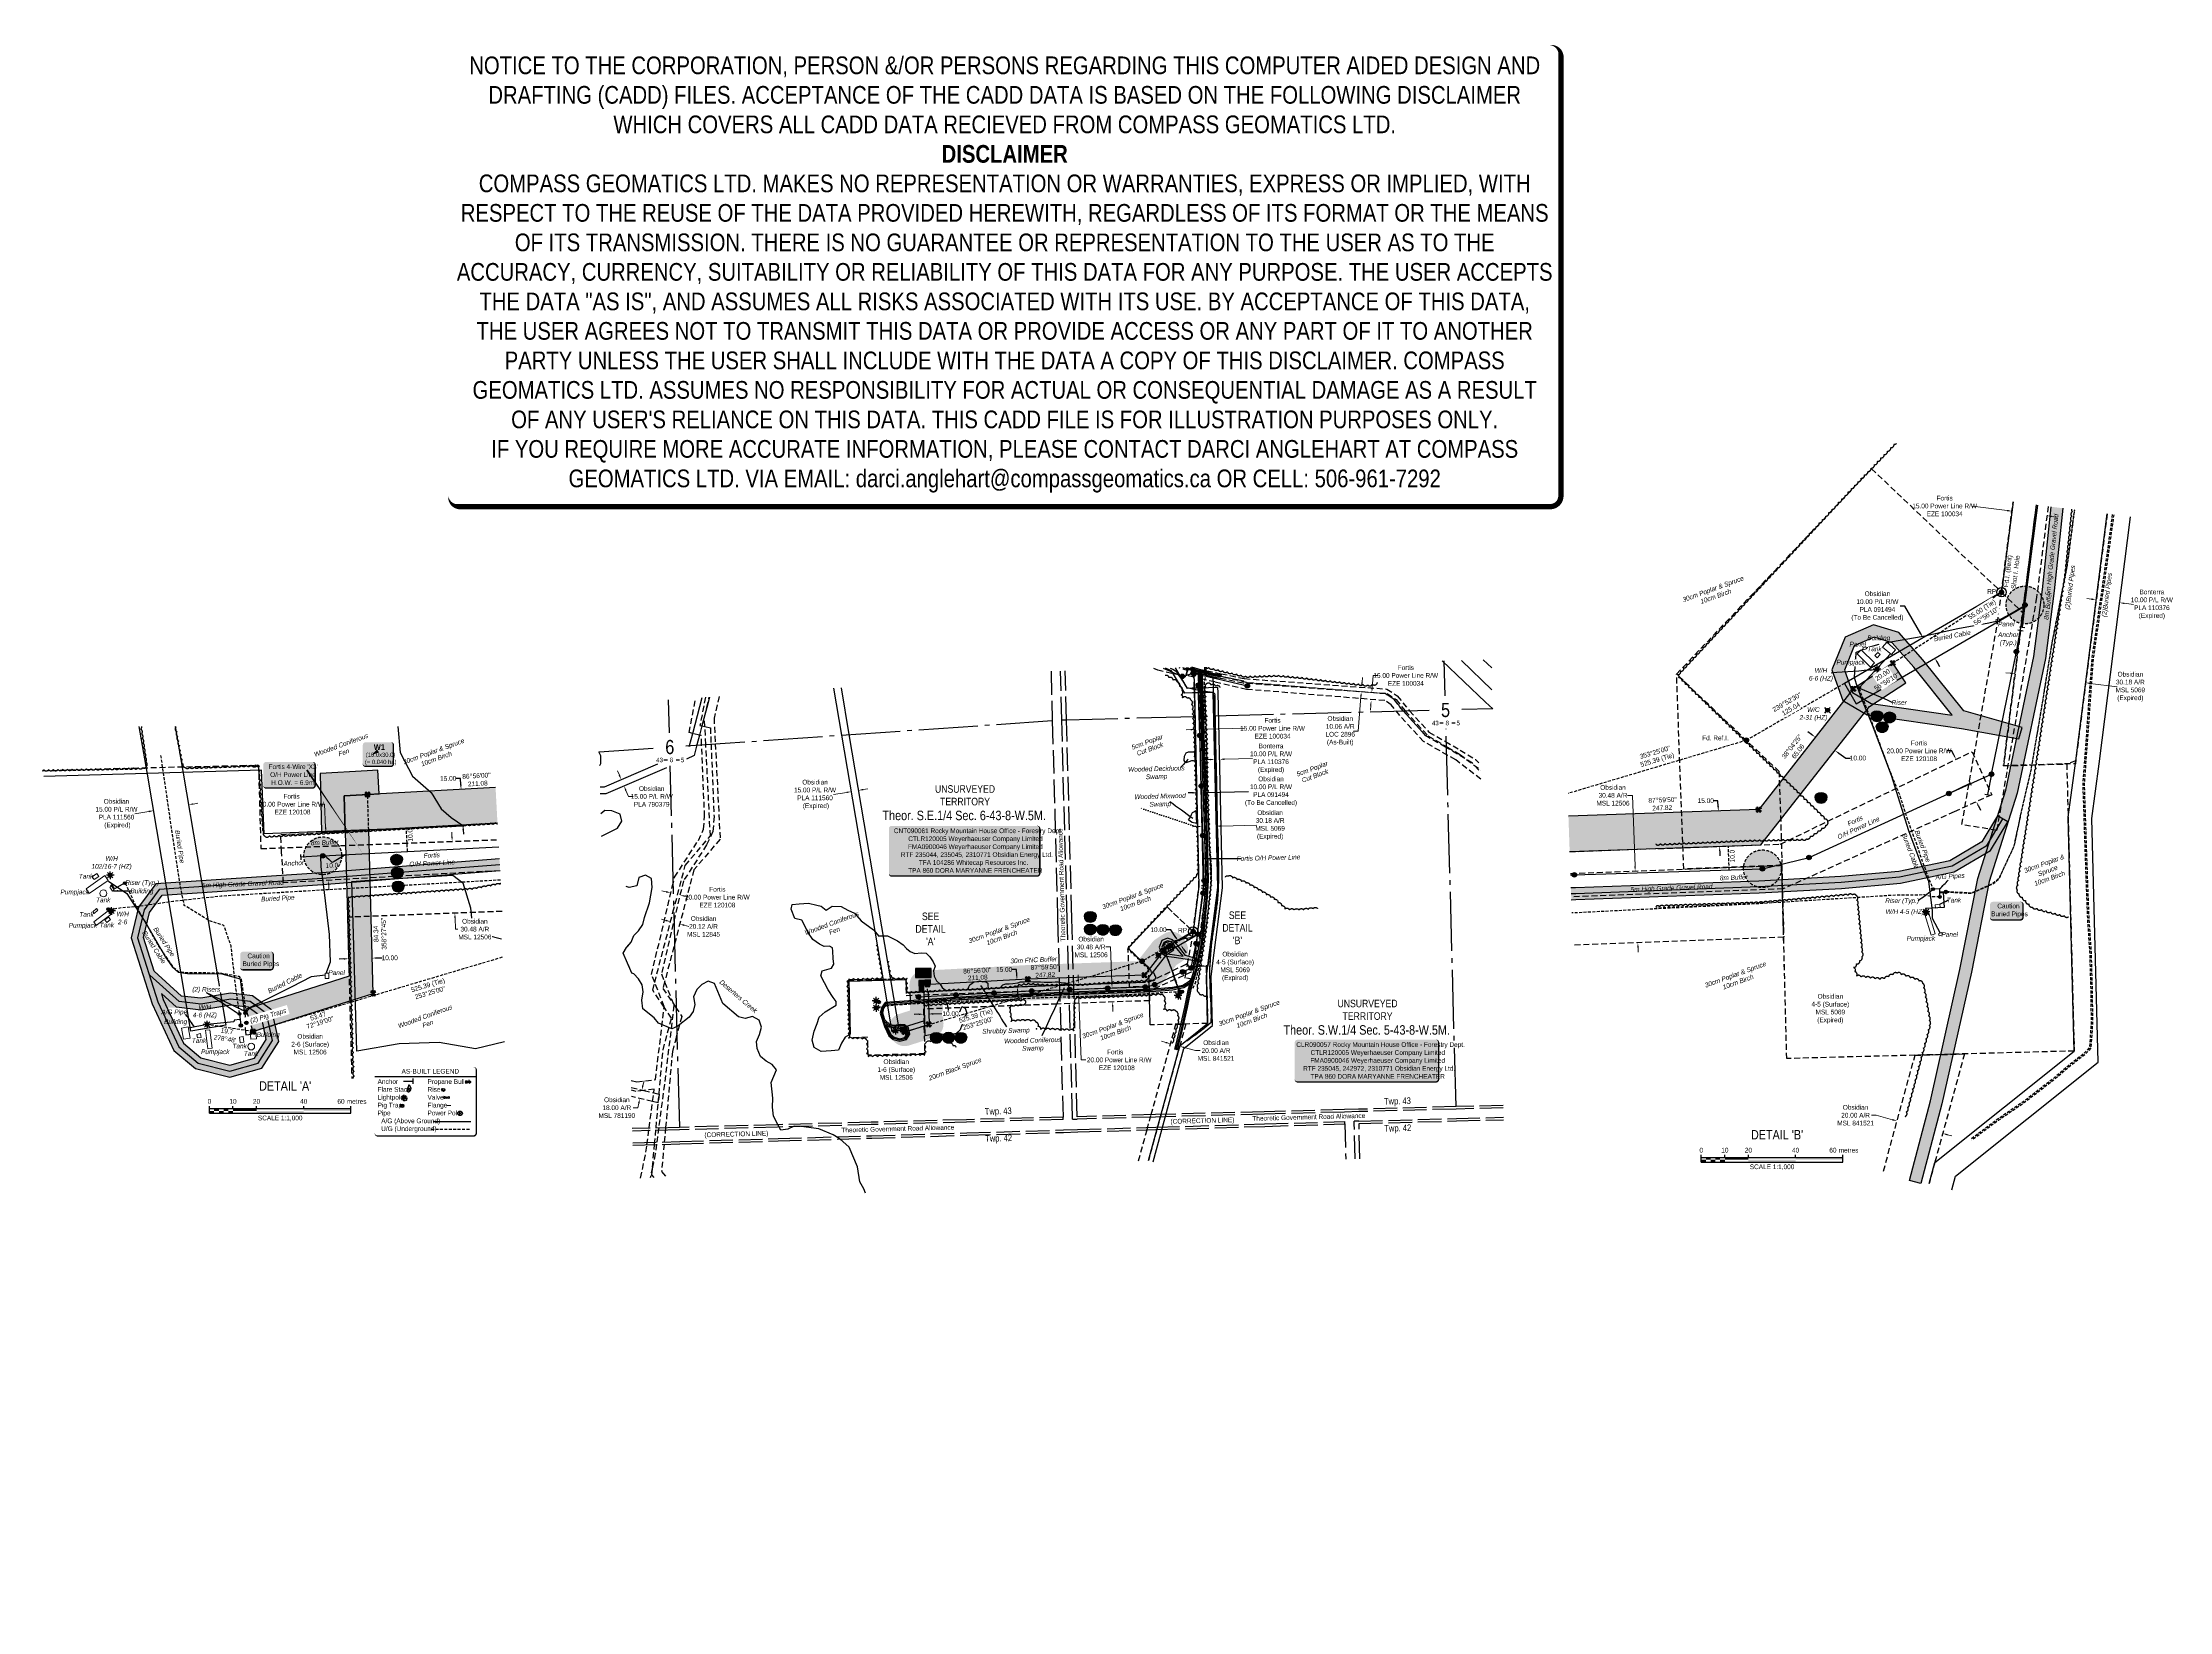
# Model space of a CAD drawing. Extents: x 623750 to 628258, y 5836052 to 5839376.
import ezdxf
from ezdxf.enums import TextEntityAlignment as Align

# ---------------------------------------------------------------- set-up
doc = ezdxf.new("R2010")
doc.units = 0
doc.header["$LTSCALE"] = 5
doc.header["$PDSIZE"] = 0.5
for name, pattern in [('0', [1, 1, 0]), ('DASHED4', [1.875, 1.25, -0.625]), ('foc-ACCESSROAD', [3.75, 2.5, -1.25]), ('foc-FLOWLINE', [3.75, 2.5, -1.25]), ('foc-QUARTERLINE', [33, 25, -3, 2, -3]), ('foc-TIELINE', [1.875, 1.25, -0.625]), ('foc-TOPO', [1, 0.2, -0.8]), ('foc-TRAV', [1.875, 1.25, -0.625]), ('foc-UNSURVEYED', [12.5, 10, -2.5]), ('POWERLINE5', [7.8, 2.4, -0.6, 0.6, -0.6, 0.6, -0.6, 2.4]), ('UG_PIPE', [1.875, 1.25, -0.625])]:
    doc.linetypes.add(name, pattern=pattern)
doc.layers.get('Defpoints').update_dxf_attribs({"color": 9})
for name, color, linetype in [('10', 1, 'Continuous'), ('35', 37, 'Continuous'), ('9', 3, 'Continuous'), ('AS-CABLE', 224, 'foc-CABLE'), ('AS-PIPE-AG', 44, 'Continuous'), ('AS-PIPE-UG', 44, 'UG_PIPE'), ('AS-POWER', 104, 'foc-POWER'), ('AS-POWER-EXISTING', 72, 'POWERLINE5'), ('AS-POWER-T', 104, 'Continuous'), ('AS-ROADS', 254, 'Continuous'), ('AS-SURFACE IMPACT', 7, 'Continuous'), ('AS-SYMBOL', 7, 'Continuous'), ('C-AR', 13, 'foc-ACCESSROAD'), ('C-RW', 13, 'Continuous'), ('C-SYMBOL', 7, 'Continuous'), ('C-WS', 13, 'foc-ACCESSROAD'), ('C-WS-S', 13, 'Continuous'), ('CG-NOTES', 7, 'Continuous'), ('D-TXT', 6, 'Continuous'), ('DETAIL-T', 7, 'Continuous'), ('F-AR', 190, 'foc-ACCESSROAD'), ('F-EZE', 190, 'foc-FLOWLINE'), ('F-RW', 190, 'Continuous'), ('L-BD', 7, 'Continuous'), ('L-MON', 1, 'Continuous'), ('L-ROAD-T', 7, 'Continuous'), ('L-SECLBL', 7, 'Continuous'), ('L-SECQ', 8, 'foc-QUARTERLINE'), ('L-TIE', 7, 'foc-TIELINE'), ('L-TIE-T', 7, 'Continuous'), ('L-UNS-T', 3, 'Continuous'), ('L-USEC', 7, 'foc-UNSURVEYED'), ('P-BUFFER-H 30m', 51, 'Continuous'), ('P-BUFFER-T', 40, 'Continuous'), ('P-CROSSINGS', 250, 'Continuous'), ('P-PROPOSED', 10, 'Continuous'), ('P-PROPOSED-H', 21, 'Continuous'), ('P-TEMP-BLOCKS', 250, 'Continuous'), ('P-TEMP-H', 41, 'Continuous'), ('P-TEMP_WORKSPACE', 46, 'Continuous'), ('P-TRAV', 4, 'foc-TRAV'), ('P-TXT', 4, 'Continuous'), ('Stick_Nest', 7, 'Continuous'), ('T-BUSH', 110, '0'), ('T-BUSH-T', 110, 'Continuous'), ('T-TIE', 201, 'foc-TIELINE'), ('T-VEGETATION-CHANGE', 104, 'foc-TOPO'), ('T-WATER', 160, 'Continuous'), ('WETLAND', 143, 'Continuous')]:
    doc.layers.add(name, color=color, linetype=linetype)
for name, color, linetype, lineweight in [('C-AR-T', 13, 'Continuous', 9), ('C-RW-T', 13, 'Continuous', 9), ('C-WS-T', 13, 'Continuous', 9), ('F-EZE-T', 190, 'Continuous', 9), ('F-RW-T', 190, 'Continuous', 9), ('T-TEXT', 48, 'Continuous', 18), ('T-TIE-T', 201, 'Continuous', 18)]:
    doc.layers.add(name, color=color, linetype=linetype, lineweight=lineweight)
doc.layers.add('DISCLAIMER', color=7, linetype='Continuous', plot=False)
doc.layers.add('P-BRUSHING', color=7, linetype='0', true_color=0x007000)
doc.layers.add('P-BRUSHING-H', color=7, linetype='0', true_color=0xdbffdb)
doc.styles.add('175L', font='ARIALN.TTF', dxfattribs={"height": 20})
doc.styles.add('80', font='ARIALN.TTF', dxfattribs={"height": 10})
doc.styles.add('80CG', font='ARIALN.TTF', dxfattribs={"height": 10})
doc.styles.add('80L', font='ARIALN.TTF', dxfattribs={"height": 10})
doc.styles.add('80LS', font='ARIALNI.TTF', dxfattribs={"height": 10})
doc.styles.add('BOLD', font='ARIALNB.TTF')
doc.styles.add('Crossing', font='ARIALN.TTF', dxfattribs={"height": 10})
doc.styles.add('foc-LtypeFont', font='ARIALN.TTF', dxfattribs={"height": 7.35})
doc.styles.add('SIMPLEX', font='ARIALN.TTF')
doc.linetypes.add('foc-CABLE', pattern='A,2,-1,["C",foc-LtypeFont,S=0.2,R=0,X=-0.625,Y=-0.75],-1.24,8', length=12.24)
doc.linetypes.add('foc-POWER', pattern='A,6,-1,["P",foc-LtypeFont,S=0.2,R=0,X=-0.625,Y=-0.75],-1.24,4', length=12.24)
doc.linetypes.add('foc-TOPO-flowdirection-NOLINE', pattern='A,0,[">",foc-LtypeFont,S=0.3,R=0,X=0,Y=-0.945],-20,[">",foc-LtypeFont,S=0.3,R=0,X=0,Y=-0.945],0', length=20)
doc.dimstyles.new('Compass 5 000', dxfattribs={"dimscale": 5, "dimtxt": 9, "dimasz": 2, "dimexe": 0.2, "dimexo": 0.0625, "dimgap": 0.5, "dimtad": 0, "dimtih": 1, "dimtoh": 1, "dimzin": 0, "dimdsep": 46, "dimtxsty": '80CG', "dimcen": 0.1, "dimse1": 1, "dimse2": 1, "dimclrd": 256, "dimclrt": 256, "dimaunit": 1, "dimadec": 4, "dimazin": 0, "dimtfac": 0.06, "dimtofl": 0, "dimtmove": 0, "dimatfit": 1, "dimfxl": 0.2, "dimtolj": 1, "dimtzin": 0, "dimlwd": -1, "dimarcsym": 0})

# ---------------------------------------------------------------- blocks, each defined once
blk = doc.blocks.new('L-SECLBL')
at = {"layer": '9', "color": 7}
for p, q in [((-5.1, -27.8), (-12.3, -27.8)), ((20.7, -27.8), (13.5, -27.8))]:
    blk.add_line(p, q, dxfattribs=at)
at = {"layer": '10', "color": 2, "style": 'SIMPLEX'}
blk.add_attdef('SEC', text='', height=30, dxfattribs=at).set_placement((0, 0), align=Align.MIDDLE)
at = {"layer": '10', "color": 5, "style": '80L'}
blk.add_attdef('TWP', text='', height=9.5, dxfattribs=at).set_placement((-14.4, -27.4), align=Align.MIDDLE_RIGHT)
blk.add_attdef('RGE', text='', height=9.5, dxfattribs=at).set_placement((3.6, -27.4), align=Align.MIDDLE_CENTER)
blk.add_attdef('MER', text='', height=9.5, dxfattribs=at).set_placement((23.2, -27.4), align=Align.MIDDLE_LEFT)
blk = doc.blocks.new('*D425')
at = {"layer": 'C-RW', "transparency": 16777216}
for p, q in [((626187.9, 5837786.8), (626177.9, 5837786.5)), ((626217.9, 5837787.5), (626305.7, 5837789.7))]:
    blk.add_line(p, q, dxfattribs=at)
for points in [[(626187.8, 5837788.4), (626187.9, 5837785.1), (626197.9, 5837787)], [(626217.8, 5837789.2), (626217.9, 5837785.8), (626207.9, 5837787.3)]]:
    blk.add_solid(points, dxfattribs=at)
at = {"layer": 'Defpoints', "color": 0, "transparency": 16777216}
for p in [(626197.7, 5837792.3), (626197.9, 5837787), (626207.7, 5837792.6)]:
    blk.add_point(p, dxfattribs=at)
at = {"layer": 'C-RW', "transparency": 16777216, "insert": (626353.7, 5837789.7), "char_height": 10, "attachment_point": 5, "style": '80CG'}
blk.add_mtext('\\A1;Obsidian\\P10.00 P/L R/W\\PPLA 091494\\P(To Be Cancelled)', dxfattribs=at)
blk = doc.blocks.new('LABEL_ROAD_THEORETIC')
at = {"layer": 'L-ROAD-T', "style": '80L'}
blk.add_text('Theoretic Government Road Allowance', height=10, dxfattribs=at).set_placement((0, 0), align=Align.MIDDLE_CENTER)
blk = doc.blocks.new('*U407')
h = blk.add_hatch(color=255)
edge = h.paths.add_edge_path()
edge.add_line((-146.5, -45.5), (146.5, -45.5))
edge.add_arc((146.5, -39.5), 6, 270, 360)
edge.add_line((152.5, -39.5), (152.5, 38))
edge.add_arc((146.5, 38), 6, 0, 90)
edge.add_line((146.5, 44), (-146.5, 44))
edge.add_arc((-146.5, 38), 6, 90, 180)
edge.add_line((-152.5, 38), (-152.5, -39.5))
edge.add_arc((-146.5, -39.5), 6, 180, 270)
at = {"color": 44, "flags": 128}
blk.add_lwpolyline([(-146.5, -45.5, 3, 3, 0), (146.5, -45.5, 3, 3, 0.414214), (152.5, -39.5, 3, 3, 0), (152.5, 38, 3, 0, 0.414214), (146.5, 44, 0, 0, 0), (-146.5, 44, 0, 0, 0.414214), (-152.5, 38, 0, 0, 0), (-152.5, -39.5, 0, 3, 0.414214)], format="xyseb", close=True, dxfattribs=at)
at = {"color": 44, "style": '80'}
blk.add_attdef('ENTER_TEXT_001', (-36, -5), '', height=10, dxfattribs=at)
blk = doc.blocks.new('POWERPOLE')
h = blk.add_hatch(color=255)
edge = h.paths.add_edge_path()
edge.add_arc((0, 0), 0.96, 0, 360)
at = {"linetype": 'Continuous'}
for p, q in [((0.68, -0.68), (-0.68, 0.68)), ((-0.68, -0.68), (0.68, 0.68))]:
    blk.add_line(p, q, dxfattribs=at)
blk.add_circle((0, 0), 0.96, dxfattribs=at)
blk = doc.blocks.new('*U395')
h = blk.add_hatch(color=50)
edge = h.paths.add_edge_path()
edge.add_line((-29, -20), (29, -20))
edge.add_arc((29, -14), 6, 270, 360)
edge.add_line((35, -14), (35, 12.5))
edge.add_arc((29, 12.5), 6, 0, 90)
edge.add_line((29, 18.5), (-29, 18.5))
edge.add_arc((-29, 12.5), 6, 90, 180)
edge.add_line((-35, 12.5), (-35, -14))
edge.add_arc((-29, -14), 6, 180, 270)
at = {"color": 240, "flags": 128}
blk.add_lwpolyline([(-29, -20, 3, 3, 0), (29, -20, 3, 3, 0.414214), (35, -14, 3, 3, 0), (35, 12.5, 3, 0, 0.414214), (29, 18.5, 0, 0, 0), (-29, 18.5, 0, 0, 0.414214), (-35, 12.5, 0, 0, 0), (-35, -14, 0, 3, 0.414214)], format="xyseb", close=True, dxfattribs=at)
at = {"color": 240, "style": '80'}
blk.add_attdef('ENTER_TEXT_001', (-26.8, -4.9), '', height=10, dxfattribs=at)
blk = doc.blocks.new('*D409')
at = {"layer": 'C-AR-T', "transparency": 16777216}
for p, q in [((626197.8, 5837715.1), (626187.8, 5837714.9)), ((626248, 5837716.4), (626323.9, 5837718.3))]:
    blk.add_line(p, q, dxfattribs=at)
for points in [[(626197.8, 5837716.8), (626197.9, 5837713.4), (626207.8, 5837715.4)], [(626248, 5837718.1), (626248, 5837714.7), (626238, 5837716.1)]]:
    blk.add_solid(points, dxfattribs=at)
at = {"layer": 'Defpoints', "color": 0, "transparency": 16777216}
for p in [(626207.8, 5837715.4), (626208.5, 5837687.7), (626238.7, 5837688.4)]:
    blk.add_point(p, dxfattribs=at)
at = {"layer": 'C-AR-T', "transparency": 16777216, "insert": (626351.8, 5837718.3), "char_height": 10, "attachment_point": 5, "style": '80CG'}
blk.add_mtext('\\A1;Obsidian\\P30.18 A/R\\PMSL 5069\\P(Expired)', dxfattribs=at)
blk = doc.blocks.new('*D410')
at = {"layer": 'C-AR-T', "transparency": 16777216}
for p, q in [((626546.7, 5838020.9), (626547.5, 5838030.9)), ((626544.3, 5837990.9), (626538.4, 5837917.7)), ((626538.4, 5837917.7), (626528.4, 5837917.7))]:
    blk.add_line(p, q, dxfattribs=at)
for points in [[(626542.6, 5837991.1), (626545.9, 5837990.8), (626545.1, 5838000.9)], [(626545, 5838021), (626548.3, 5838020.8), (626545.9, 5838010.9)]]:
    blk.add_solid(points, dxfattribs=at)
at = {"layer": 'Defpoints', "color": 0, "transparency": 16777216}
for p in [(626545.1, 5838000.9), (626553.2, 5838000.3), (626554, 5838010.3)]:
    blk.add_point(p, dxfattribs=at)
at = {"layer": 'C-AR-T', "transparency": 16777216, "insert": (626500.4, 5837917.7), "char_height": 10, "attachment_point": 5, "style": '80CG'}
blk.add_mtext('\\A1;Obsidian\\P10.06 A/R\\PLOC 2896\\P(As-Built)', dxfattribs=at)
blk = doc.blocks.new('*D411')
at = {"layer": 'C-AR-T', "transparency": 16777216}
for p, q in [((626013.6, 5837460.1), (626003.6, 5837460.1)), ((626016.4, 5837383.9), (626013.6, 5837460.1)), ((626018.3, 5837333.4), (626018.7, 5837323.4))]:
    blk.add_line(p, q, dxfattribs=at)
for points in [[(626018.1, 5837383.9), (626014.8, 5837383.8), (626016.8, 5837373.9)], [(626020, 5837333.5), (626016.6, 5837333.4), (626017.9, 5837343.4)]]:
    blk.add_solid(points, dxfattribs=at)
at = {"layer": 'Defpoints', "color": 0, "transparency": 16777216}
for p in [(625975, 5837372.3), (625976.1, 5837341.9), (626017.9, 5837343.4)]:
    blk.add_point(p, dxfattribs=at)
at = {"layer": 'C-AR-T', "transparency": 16777216, "insert": (625972.5, 5837460.1), "char_height": 10, "attachment_point": 5, "style": '80CG'}
blk.add_mtext('\\A1;Obsidian\\P30.48 A/R\\PMSL 12506', dxfattribs=at)
blk = doc.blocks.new('*D412')
at = {"layer": 'C-AR-T', "transparency": 16777216}
for p, q in [((626131.1, 5837257.7), (626121.5, 5837260.3)), ((626169.8, 5837247.1), (626193.6, 5837240.6)), ((626193.6, 5837240.6), (626203.6, 5837240.6))]:
    blk.add_line(p, q, dxfattribs=at)
for points in [[(626131.6, 5837259.3), (626130.7, 5837256.1), (626140.8, 5837255)], [(626170.2, 5837248.7), (626169.3, 5837245.5), (626160.1, 5837249.8)]]:
    blk.add_solid(points, dxfattribs=at)
at = {"layer": 'Defpoints', "color": 0, "transparency": 16777216}
for p in [(626160.1, 5837249.8), (626089.2, 5837066, 984.8), (626108.5, 5837060.7)]:
    blk.add_point(p, dxfattribs=at)
at = {"layer": 'C-AR-T', "transparency": 16777216, "insert": (626237.1, 5837240.6), "char_height": 10, "attachment_point": 5, "style": '80CG'}
blk.add_mtext('\\A1;Obsidian\\P20.00 A/R\\PMSL 841521', dxfattribs=at)
blk = doc.blocks.new('*D420')
at = {"layer": 'Defpoints', "color": 0, "transparency": 16777216}
for p in [(626193.6, 5837920.9), (626197.8, 5837745.4), (626212.3, 5837745.8)]:
    blk.add_point(p, dxfattribs=at)
at = {"layer": 'F-EZE-T', "transparency": 16777216}
for p, q in [((626183.6, 5837920.6), (626173.6, 5837920.4)), ((626218, 5837921.4), (626297.9, 5837923.4))]:
    blk.add_line(p, q, dxfattribs=at)
for points in [[(626183.6, 5837922.3), (626183.6, 5837919), (626193.6, 5837920.9)], [(626218, 5837923.1), (626218.1, 5837919.8), (626208, 5837921.2)]]:
    blk.add_solid(points, dxfattribs=at)
at = {"layer": 'F-EZE-T', "transparency": 16777216, "insert": (626357, 5837923.4), "char_height": 10, "attachment_point": 5, "style": '80CG'}
blk.add_mtext('\\A1;Fortis\\P15.00 Power Line R/W\\PEZE 100034', dxfattribs=at)
blk = doc.blocks.new('*D421')
at = {"layer": 'Defpoints', "color": 0, "transparency": 16777216}
for p in [(626567.3, 5837999.1), (626567.5, 5837999.1, 984.8), (626566.1, 5837981.9, 984.8)]:
    blk.add_point(p, dxfattribs=at)
at = {"layer": 'F-EZE-T', "transparency": 16777216}
for p, q in [((626568.1, 5838009.1), (626570.2, 5838035.3)), ((626570.2, 5838035.3), (626580.2, 5838035.3)), ((626565.1, 5837972), (626564.3, 5837962))]:
    blk.add_line(p, q, dxfattribs=at)
for points in [[(626566.4, 5838009.2), (626569.7, 5838009), (626567.3, 5837999.1)], [(626563.4, 5837972.1), (626566.7, 5837971.8), (626565.9, 5837982)]]:
    blk.add_solid(points, dxfattribs=at)
at = {"layer": 'F-EZE-T', "transparency": 16777216, "insert": (626639.3, 5838035.3), "char_height": 10, "attachment_point": 5, "style": '80CG'}
blk.add_mtext('\\A1;Fortis\\P15.00 Power Line R/W\\PEZE 100034', dxfattribs=at)
blk = doc.blocks.new('*D422')
at = {"layer": 'Defpoints', "color": 0, "transparency": 16777216}
for p in [(626234.8, 5837857.5), (626234.8, 5837856.1), (626244.8, 5837856.3)]:
    blk.add_point(p, dxfattribs=at)
at = {"layer": 'F-RW-T', "transparency": 16777216}
for p, q in [((626254.8, 5837858), (626314.6, 5837859.5)), ((626224.8, 5837857.2), (626214.8, 5837857))]:
    blk.add_line(p, q, dxfattribs=at)
for points in [[(626224.8, 5837858.9), (626224.9, 5837855.6), (626234.8, 5837857.5)], [(626254.8, 5837859.7), (626254.8, 5837856.3), (626244.8, 5837857.7)]]:
    blk.add_solid(points, dxfattribs=at)
at = {"layer": 'F-RW-T', "transparency": 16777216, "insert": (626353.7, 5837859.5), "char_height": 10, "attachment_point": 5, "style": '80CG'}
blk.add_mtext('\\A1;Bonterra\\P10.00 P/L R/W\\PPLA 110376\\P(Expired)', dxfattribs=at)
blk = doc.blocks.new('RISER')
h = blk.add_hatch(color=255)
h.dxf.hatch_style = 1
edge = h.paths.add_edge_path()
edge.add_arc((0, 0), 0.7, 0, 360)
blk.add_hatch(color=48).paths.add_polyline_path([(0.58, -0.15), (-0.58, -0.15, 0.774597)])
at = {"color": 48}
blk.add_line((-0.58, -0.15), (0.58, -0.15), dxfattribs=at)
blk.add_circle((0, 0), 0.6, dxfattribs=at)
blk = doc.blocks.new('GAS')
h = blk.add_hatch(color=255)
h.dxf.hatch_style = 1
edge = h.paths.add_edge_path()
edge.add_arc((0, 0), 0.9, 0, 360)
for p, q in [((-0.81, 0), (-1.62, 0)), ((-0.57, 0.57), (-1.14, 1.14)), ((0, 0.81), (0, 1.62)), ((0.57, 0.57), (1.14, 1.14)), ((1.62, 0), (0.81, 0)), ((-0.57, -0.57), (-1.14, -1.14)), ((0, -0.81), (0, -1.62)), ((1.14, -1.14), (0.57, -0.57))]:
    blk.add_line(p, q)
blk.add_circle((0, 0), 0.8)
blk = doc.blocks.new('fdia')
at = {"color": 255, "const_width": 1}
blk.add_lwpolyline([(-0.5, 0, 1), (0.5, 0, 1)], format="xyb", close=True, dxfattribs=at)
blk = doc.blocks.new('Fdiaa')
blk.add_blockref('fdia', (0, 0))
blk = doc.blocks.new('fdib')
at = {"color": 1, "const_width": 1.6}
blk.add_lwpolyline([(-0.4, 0, 1), (0.4, 0, 1)], format="xyb", close=True, dxfattribs=at)
at = {"color": 1}
blk.add_circle((0, 0), 0.8, dxfattribs=at)
blk = doc.blocks.new('Fdibb')
blk.add_blockref('fdib', (0, 0))
blk = doc.blocks.new('fdicc')
for name in ['Fdibb', 'Fdiaa']:
    blk.add_blockref(name, (0, 0))
blk = doc.blocks.new('FDI')
blk.add_blockref('fdicc', (0, 0))
blk = doc.blocks.new('*U426')
h = blk.add_hatch(color=255)
edge = h.paths.add_edge_path()
edge.add_line((-154, -54), (154, -54))
edge.add_arc((154, -48), 6, 270, 360)
edge.add_line((160, -48), (160, 46.5))
edge.add_arc((154, 46.5), 6, 0, 90)
edge.add_line((154, 52.5), (-154, 52.5))
edge.add_arc((-154, 46.5), 6, 90, 180)
edge.add_line((-160, 46.5), (-160, -48))
edge.add_arc((-154, -48), 6, 180, 270)
at = {"color": 44, "flags": 128}
blk.add_lwpolyline([(-154, -54, 3, 3, 0), (154, -54, 3, 3, 0.414214), (160, -48, 3, 3, 0), (160, 46.5, 3, 0, 0.414214), (154, 52.5, 0, 0, 0), (-154, 52.5, 0, 0, 0.414214), (-160, 46.5, 0, 0, 0), (-160, -48, 0, 3, 0.414214)], format="xyseb", close=True, dxfattribs=at)
at = {"color": 44, "style": '80'}
blk.add_attdef('ENTER_TEXT_001', (-36, -5), '', height=10, dxfattribs=at)
blk = doc.blocks.new('*D427')
at = {"layer": 'C-RW-T', "transparency": 16777216}
for p, q in [((625071.5, 5837516.2), (625061.8, 5837518.8)), ((625110.3, 5837506.1), (625120, 5837503.6))]:
    blk.add_line(p, q, dxfattribs=at)
for points in [[(625071.9, 5837517.8), (625071.1, 5837514.6), (625081.2, 5837513.7)], [(625110.8, 5837507.7), (625109.9, 5837504.5), (625100.7, 5837508.6)]]:
    blk.add_solid(points, dxfattribs=at)
at = {"layer": 'Defpoints', "color": 0, "transparency": 16777216}
for p in [(625080.5, 5837511.2, 984.8), (625100, 5837506.1, 984.8), (625100.7, 5837508.6)]:
    blk.add_point(p, dxfattribs=at)
at = {"layer": 'C-RW-T', "transparency": 16777216, "insert": (625151.1, 5837503.6), "char_height": 10, "attachment_point": 5, "style": '80CG'}
blk.add_mtext('\\A1;Obsidian\\P20.12 A/R\\PMSL 12845', dxfattribs=at)
blk = doc.blocks.new('*D428')
at = {"layer": 'Defpoints', "color": 0, "transparency": 16777216}
for p in [(625080.1, 5837567.1, 984.8), (625099.5, 5837562.5, 984.8), (625101.3, 5837570.2)]:
    blk.add_point(p, dxfattribs=at)
at = {"layer": 'F-EZE-T', "transparency": 16777216}
for p, q in [((625072.2, 5837577.1), (625062.4, 5837579.4)), ((625111.1, 5837567.9), (625120.8, 5837565.6))]:
    blk.add_line(p, q, dxfattribs=at)
for points in [[(625072.5, 5837578.7), (625071.8, 5837575.5), (625081.9, 5837574.8)], [(625111.4, 5837569.5), (625110.7, 5837566.3), (625101.3, 5837570.2)]]:
    blk.add_solid(points, dxfattribs=at)
at = {"layer": 'F-EZE-T', "transparency": 16777216, "insert": (625180.4, 5837565.6), "char_height": 10, "attachment_point": 5, "style": '80CG'}
blk.add_mtext('\\A1;Fortis\\P20.00 Power Line R/W\\PEZE 120108', dxfattribs=at)
blk = doc.blocks.new('*D429')
at = {"layer": 'C-RW-T', "transparency": 16777216}
for p, q in [((624972.7, 5837824.1), (624968.7, 5837833.3)), ((624986.6, 5837792), (624992.2, 5837779)), ((624992.2, 5837779), (625002.2, 5837779))]:
    blk.add_line(p, q, dxfattribs=at)
for points in [[(624974.2, 5837824.7), (624971.1, 5837823.4), (624976.6, 5837814.9)], [(624988.1, 5837792.6), (624985, 5837791.3), (624982.6, 5837801.1)]]:
    blk.add_solid(points, dxfattribs=at)
at = {"layer": 'Defpoints', "color": 0, "transparency": 16777216}
for p in [(625003.3, 5837826.4, 984.8), (624982.6, 5837801.1), (625009.3, 5837812.7, 984.8)]:
    blk.add_point(p, dxfattribs=at)
at = {"layer": 'C-RW-T', "transparency": 16777216, "insert": (625041.3, 5837779), "char_height": 10, "attachment_point": 5, "style": '80CG'}
blk.add_mtext('\\A1;Obsidian\\P15.00 P/L R/W\\PPLA 790379', dxfattribs=at)
blk = doc.blocks.new('*D430')
at = {"layer": 'C-RW-T', "transparency": 16777216}
for p, q in [((625022.7, 5837166.7), (625025, 5837176.4)), ((625011.7, 5837119.6), (625001.7, 5837119.6)), ((625014, 5837129.4), (625011.7, 5837119.6))]:
    blk.add_line(p, q, dxfattribs=at)
for points in [[(625012.4, 5837129.8), (625015.6, 5837129), (625016.3, 5837139.1)], [(625021.1, 5837167), (625024.3, 5837166.3), (625020.4, 5837156.9)]]:
    blk.add_solid(points, dxfattribs=at)
at = {"layer": 'Defpoints', "color": 0, "transparency": 16777216}
for p in [(625016.3, 5837139.1), (625023.5, 5837137.4, 984.8), (625027.7, 5837155.2, 984.8)]:
    blk.add_point(p, dxfattribs=at)
at = {"layer": 'C-RW-T', "transparency": 16777216, "insert": (624967.4, 5837119.6), "char_height": 10, "attachment_point": 5, "style": '80CG'}
blk.add_mtext('\\A1;Obsidian\\P18.00 A/R\\PMSL 781190', dxfattribs=at)
blk = doc.blocks.new('*U528')
at = {"color": 72}
blk.add_line((-1.1, -0.04), (1.1, 0.04), dxfattribs=at)
at = {"layer": 'AS-SYMBOL', "color": 72, "flags": 128}
blk.add_lwpolyline([(-0.06, 2.02), (0, 0)], dxfattribs=at)
blk = doc.blocks.new('PIG')
h = blk.add_hatch(color=255)
h.dxf.hatch_style = 1
edge = h.paths.add_edge_path()
edge.add_arc((0, 0), 0.85, 0, 360)
at = {"layer": 'AS-SYMBOL'}
h = blk.add_hatch(color=48, dxfattribs=at)
h.dxf.hatch_style = 1
h.paths.add_polyline_path([(-0.1, 0, 1), (-0.55, 0, 1)])
h = blk.add_hatch(color=48, dxfattribs=at)
h.dxf.hatch_style = 1
h.paths.add_polyline_path([(0.1, 0, 1), (0.55, 0, 1)])
at = {"layer": 'AS-SYMBOL', "color": 48}
for centre, radius in [((0, 0), 0.75), ((-0.33, 0), 0.225), ((0.33, 0), 0.225)]:
    blk.add_circle(centre, radius, dxfattribs=at)
blk = doc.blocks.new('*U527')
at = {"color": 72}
blk.add_line((1.09, -0.16), (-1.09, 0.16), dxfattribs=at)
at = {"layer": 'AS-SYMBOL', "color": 72, "flags": 128}
blk.add_lwpolyline([(-0.27, -1.9), (0, 0)], dxfattribs=at)
blk = doc.blocks.new('*D437')
at = {"layer": 'C-RW-T', "transparency": 16777216}
for p, q in [((625454.7, 5837787.7), (625426.5, 5837782.9)), ((625489.2, 5837793.6), (625499.1, 5837795.2))]:
    blk.add_line(p, q, dxfattribs=at)
for points in [[(625454.4, 5837789.3), (625455, 5837786.1), (625464.6, 5837789.4)], [(625488.9, 5837795.2), (625489.5, 5837791.9), (625479.3, 5837791.9)]]:
    blk.add_solid(points, dxfattribs=at)
at = {"layer": 'Defpoints', "color": 0, "transparency": 16777216}
for p in [(625479.3, 5837791.9), (625499.9, 5837580.8), (625514.7, 5837583.3)]:
    blk.add_point(p, dxfattribs=at)
at = {"layer": 'C-RW-T', "transparency": 16777216, "insert": (625387.4, 5837782.9), "char_height": 10, "attachment_point": 5, "style": '80CG'}
blk.add_mtext('\\A1;Obsidian\\P15.00 P/L R/W\\PPLA 111560\\P (Expired) ', dxfattribs=at)
blk = doc.blocks.new('*D438')
at = {"layer": 'Defpoints', "color": 0, "transparency": 16777216}
for p in [(625627.5, 5837318.1), (625617.8, 5837309.7), (625627.8, 5837310)]:
    blk.add_point(p, dxfattribs=at)
at = {"layer": 'P-TXT', "transparency": 16777216}
for p, q in [((625607.5, 5837317.6), (625597.6, 5837317.3)), ((625637.5, 5837318.4), (625658.7, 5837318.9))]:
    blk.add_line(p, q, dxfattribs=at)
for points in [[(625607.5, 5837319.2), (625607.6, 5837315.9), (625617.5, 5837317.8)], [(625637.5, 5837320), (625637.6, 5837316.7), (625627.5, 5837318.1)]]:
    blk.add_solid(points, dxfattribs=at)
at = {"layer": 'P-TXT', "transparency": 16777216, "insert": (625674.7, 5837318.9), "char_height": 10, "attachment_point": 5, "style": '80CG', "bg_fill": 3, "box_fill_scale": 1.1, "bg_fill_color": 256, "bg_fill_true_color": 13158600, "bg_fill_transparency": 0}
blk.add_mtext('\\A1;10.00', dxfattribs=at)
blk = doc.blocks.new('*D439')
at = {"layer": 'C-AR-T', "transparency": 16777216}
for p, q in [((627119.5, 5837781.4), (627109.5, 5837781.4)), ((627125.1, 5837631.2), (627119.5, 5837781.4)), ((627131.5, 5837458.9), (627131.9, 5837449))]:
    blk.add_line(p, q, dxfattribs=at)
for points in [[(627126.8, 5837631.3), (627123.4, 5837631.2), (627125.5, 5837621.2)], [(627133.2, 5837459), (627129.8, 5837458.9), (627131.1, 5837468.9)]]:
    blk.add_solid(points, dxfattribs=at)
at = {"layer": 'Defpoints', "color": 0, "transparency": 16777216}
for p in [(626833.3, 5837610.4), (626839, 5837458.1), (627131.1, 5837468.9)]:
    blk.add_point(p, dxfattribs=at)
at = {"layer": 'C-AR-T', "transparency": 16777216, "insert": (627078.4, 5837781.4), "char_height": 10, "attachment_point": 5, "style": '80CG'}
blk.add_mtext('\\A1;Obsidian\\P30.48 A/R\\PMSL 12506', dxfattribs=at)
blk = doc.blocks.new('*D440')
at = {"layer": 'C-AR-T', "transparency": 16777216}
for p, q in [((627636, 5837103.6), (627626, 5837103.6)), ((627671.1, 5837094), (627636, 5837103.6)), ((627787, 5837062.4), (627796.7, 5837059.8))]:
    blk.add_line(p, q, dxfattribs=at)
for points in [[(627671.5, 5837095.6), (627670.6, 5837092.4), (627680.7, 5837091.4)], [(627787.5, 5837064), (627786.6, 5837060.8), (627777.4, 5837065)]]:
    blk.add_solid(points, dxfattribs=at)
at = {"layer": 'Defpoints', "color": 0, "transparency": 16777216}
for p in [(627777.4, 5837065), (627404.5, 5836078.7, 4923.8), (627501.2, 5836052.3)]:
    blk.add_point(p, dxfattribs=at)
at = {"layer": 'C-AR-T', "transparency": 16777216, "insert": (627592.5, 5837103.6), "char_height": 10, "attachment_point": 5, "style": '80CG'}
blk.add_mtext('\\A1;Obsidian\\P20.00 A/R\\PMSL 841521', dxfattribs=at)
blk = doc.blocks.new('*U444')
at = {"color": 72}
blk.add_line((-1.09, 0.14), (1.09, -0.14), dxfattribs=at)
at = {"layer": 'AS-SYMBOL', "color": 72, "flags": 128}
blk.add_lwpolyline([(1.2, 9.4), (0, 0)], dxfattribs=at)
blk = doc.blocks.new('*U443')
at = {"color": 72}
blk.add_line((1.08, -0.21), (-1.08, 0.21), dxfattribs=at)
at = {"layer": 'AS-SYMBOL', "color": 72, "flags": 128}
blk.add_lwpolyline([(-1.75, -8.89), (0, 0)], dxfattribs=at)
blk = doc.blocks.new('*U442')
at = {"color": 72}
blk.add_line((-1.08, 0.21), (1.08, -0.21), dxfattribs=at)
at = {"layer": 'AS-SYMBOL', "color": 72, "flags": 128}
blk.add_lwpolyline([(1.7, 8.64), (0, 0)], dxfattribs=at)
blk = doc.blocks.new('*U441')
at = {"color": 72}
blk.add_line((0.48, -0.99), (-0.48, 0.99), dxfattribs=at)
at = {"layer": 'AS-SYMBOL', "color": 72, "flags": 128}
blk.add_lwpolyline([(-9.03, -4.37), (0, 0)], dxfattribs=at)
blk = doc.blocks.new('TEMP')
h = blk.add_hatch(color=255)
h.dxf.hatch_style = 1
h.paths.add_polyline_path([(0, 0.25), (-0.67, 1.15), (-0.67, 0.67), (-1.15, 0.67), (-0.25, 0), (-1.15, -0.67), (-0.67, -0.67), (-0.67, -1.15), (0, -0.25), (0.67, -1.15), (0.67, -0.67), (1.15, -0.67), (0.25, 0), (1.15, 0.67), (0.67, 0.67), (0.67, 1.15)])
h.paths.add_polyline_path([(0.57, 0.85), (0.57, 0.57), (0.85, 0.57), (0.08, 0), (0.85, -0.57), (0.57, -0.57), (0.57, -0.85), (0, -0.08), (-0.57, -0.85), (-0.57, -0.57), (-0.85, -0.57), (-0.08, 0), (-0.85, 0.57), (-0.57, 0.57), (-0.57, 0.85), (0, 0.08)], flags=16)
h = blk.add_hatch(color=1)
h.dxf.hatch_style = 1
h.paths.add_polyline_path([(0, 0.08), (-0.57, 0.85), (-0.57, 0.57), (-0.85, 0.57), (-0.08, 0), (-0.85, -0.57), (-0.57, -0.57), (-0.57, -0.85), (0, -0.08), (0.57, -0.85), (0.57, -0.57), (0.85, -0.57), (0.08, 0), (0.85, 0.57), (0.57, 0.57), (0.57, 0.85)])
at = {"color": 1}
for p, q in [((-0.08, 0), (0.08, 0)), ((0, 0.08), (0, -0.08))]:
    blk.add_line(p, q, dxfattribs=at)
at = {"color": 255, "flags": 128}
blk.add_lwpolyline([(-0.25, 0), (-1.15, 0.67), (-0.67, 0.67), (-0.67, 1.15), (0, 0.25), (0.67, 1.15), (0.67, 0.67), (1.15, 0.67), (0.25, 0), (1.15, -0.67), (0.67, -0.67), (0.67, -1.15), (0, -0.25), (-0.67, -1.15), (-0.67, -0.67), (-1.15, -0.67)], close=True, dxfattribs=at)
at = {"color": 1, "flags": 128}
blk.add_lwpolyline([(-0.08, 0), (-0.85, 0.57), (-0.57, 0.57), (-0.57, 0.85), (0, 0.08), (0.57, 0.85), (0.57, 0.57), (0.85, 0.57), (0.08, 0), (0.85, -0.57), (0.57, -0.57), (0.57, -0.85), (0, -0.08), (-0.57, -0.85), (-0.57, -0.57), (-0.85, -0.57)], close=True, dxfattribs=at)
blk = doc.blocks.new('*U314')
at = {"color": 0}
for p, q in [((-150, 0), (-150, 15)), ((-150, 10), (150.2, 10)), ((-150, 0), (150.2, 0)), ((-100, 10), (-100, 15)), ((-50, 10), (-50, 15)), ((50, 10), (50, 15)), ((150.2, 0), (150.2, 15))]:
    blk.add_line(p, q, dxfattribs=at)
for points in [[(-150, 5), (-140, 5), (-150, 0), (-140, 0)], [(-140, 10), (-130, 10), (-140, 5), (-130, 5)], [(-130, 5), (-120, 5), (-130, 0), (-120, 0)], [(-120, 10), (-110, 10), (-120, 5), (-110, 5)], [(-110, 5), (-100, 5), (-110, 0), (-100, 0)], [(-100, 10), (-50, 10), (-100, 5), (-50, 5)], [(-50, 5), (50, 5), (-50, 0), (50, 0)], [(50, 10), (150.2, 10), (50, 5), (150.2, 5)]]:
    blk.add_solid(points, dxfattribs=at)
at = {"color": 0, "style": '80'}
blk.add_text('metres', height=10, dxfattribs=at).set_placement((162.2, 20), align=Align.CENTER)
at = {"color": 0, "char_height": 10, "style": '80'}
for s, insert, attachment_point in [('0', (-150, 30.2), 2), ('10', (-100, 30.2), 2), ('20', (-50, 30.2), 2), ('40', (50, 30.2), 2), ('60', (136.7, 30.2), 3), ('SCALE 1:1,000', (0.1, -5), 2)]:
    blk.add_mtext(s, dxfattribs=dict(at, insert=insert, attachment_point=attachment_point))
blk = doc.blocks.new('*D507')
at = {"layer": 'C-RW', "transparency": 16777216}
for p, q in [((627696.8, 5838182), (627686.8, 5838182)), ((627730.6, 5838123.8), (627696.8, 5838182)), ((627765.7, 5838063.3), (627770.7, 5838054.6))]:
    blk.add_line(p, q, dxfattribs=at)
for points in [[(627732, 5838124.6), (627729.1, 5838123), (627735.6, 5838115.1)], [(627767.1, 5838064.1), (627764.2, 5838062.4), (627760.7, 5838071.9)]]:
    blk.add_solid(points, dxfattribs=at)
at = {"layer": 'Defpoints', "color": 0, "transparency": 16777216}
for p in [(627735.6, 5838115.1), (627740.7, 5838118.1), (627765.8, 5838074.9)]:
    blk.add_point(p, dxfattribs=at)
at = {"layer": 'C-RW', "transparency": 16777216, "insert": (627638.8, 5838182), "char_height": 10, "attachment_point": 5, "style": '80CG'}
blk.add_mtext('\\A1;Obsidian\\P10.00 P/L R/W\\PPLA 091494\\P(To Be Cancelled)', dxfattribs=at)
blk = doc.blocks.new('xing2')
h = blk.add_hatch(color=50)
h.dxf.hatch_style = 1
edge = h.paths.add_edge_path()
edge.add_ellipse((0, 0), major_axis=(-12.5, 0), ratio=0.816297, start_angle=0, end_angle=360)
h = blk.add_hatch(color=250)
h.dxf.hatch_style = 1
edge = h.paths.add_edge_path()
edge.add_ellipse((0, -2), major_axis=(-12.5, 0), ratio=0.816297, start_angle=0, end_angle=180)
edge.add_line((12.5, -2), (12.5, 0))
edge.add_ellipse((0, 0), major_axis=(-12.5, 0), ratio=0.816297, start_angle=0, end_angle=180, ccw=False)
edge.add_line((-12.5, 0), (-12.5, -2))
at = {"color": 250}
blk.add_ellipse((0, 0), major_axis=(-12.5, 0), ratio=0.816297, dxfattribs=at)
blk.add_ellipse((0, -2), major_axis=(-12.5, 0), ratio=0.816297, start_param=0, end_param=3.141593, dxfattribs=at)
at = {"color": 250, "style": 'Crossing'}
blk.add_attdef('CROSSING', text='', height=9, dxfattribs=at).set_placement((0.1, 0), align=Align.MIDDLE_CENTER)
at = {"color": 250, "style": 'Crossing', "flags": 1}
for tag, p in [('DESCRIPTION', (0.1, -25.8)), ('LOCATION', (0.1, -39.3)), ('OWNER', (0.1, -12.5)), ('DWG_REF', (0.1, -52.8))]:
    blk.add_attdef(tag, text='', height=9, dxfattribs=at).set_placement(p, align=Align.MIDDLE_CENTER)
blk = doc.blocks.new('Temporary Area')
h = blk.add_hatch(color=191)
h.dxf.hatch_style = 1
h.paths.add_polyline_path([(-16.8, -9.4), (16.3, -9.4), (16.3, 9.1), (-16.8, 9.1)])
at = {"color": 250}
for points in [[(-17, -9.6), (16.5, -9.6), (16.5, 9.3), (-17, 9.3)], [(-16.9, -9.5), (16.4, -9.5), (16.4, 9.2), (-16.9, 9.2)]]:
    blk.add_lwpolyline(points, close=True, dxfattribs=at)
at = {"color": 250, "style": '80L'}
blk.add_attdef('TEMPORARY', text='', height=9, dxfattribs=at).set_placement((0, -0.1), align=Align.MIDDLE_CENTER)
blk = doc.blocks.new('*D553')
at = {"layer": 'Defpoints', "color": 0, "transparency": 16777216}
for p in [(627504.7, 5837900.6), (627545.8, 5837872.1), (627548.7, 5837876.3)]:
    blk.add_point(p, dxfattribs=at)
at = {"layer": 'P-TXT', "transparency": 16777216}
for p, q in [((627499.4, 5837910.4), (627491.1, 5837916.1)), ((627556.9, 5837870.6), (627571.6, 5837860.4)), ((627571.6, 5837860.4), (627581.6, 5837860.4))]:
    blk.add_line(p, q, dxfattribs=at)
for points in [[(627500.3, 5837911.8), (627498.4, 5837909), (627507.6, 5837904.7)], [(627557.8, 5837871.9), (627555.9, 5837869.2), (627548.7, 5837876.3)]]:
    blk.add_solid(points, dxfattribs=at)
at = {"layer": 'P-TXT', "transparency": 16777216, "insert": (627597.5, 5837860.4), "char_height": 10, "attachment_point": 5, "style": '80CG'}
blk.add_mtext('\\A1;10.00', dxfattribs=at)
blk = doc.blocks.new('as-built legend')
h = blk.add_hatch(color=48)
h.dxf.hatch_style = 1
edge = h.paths.add_edge_path()
edge.add_arc((-47.7, -0.3), 3.41, 0, 360)
blk.add_hatch(color=48).paths.add_polyline_path([(38.3, 16.1), (32.5, 16.1, 0.774597)])
at = {"layer": 'AS-SYMBOL'}
h = blk.add_hatch(color=48, dxfattribs=at)
h.dxf.hatch_style = 1
h.paths.add_polyline_path([(-52.7, -16.7, 1), (-54.9, -16.7, 1)])
h = blk.add_hatch(color=48, dxfattribs=at)
h.dxf.hatch_style = 1
h.paths.add_polyline_path([(-51.7, -16.7, 1), (-49.4, -16.7, 1)])
at = {"color": 1}
blk.add_line((-110.3, 45.3), (104.8, 45.3), dxfattribs=at)
at = {"color": 48}
for p, q in [((-51.4, 1.9), (-53.7, 3.1)), ((-49.8, 3.4), (-51.1, 5.7)), ((-47.7, 4), (-47.7, 6.6)), ((-45.5, 3.4), (-44.2, 5.7)), ((-44, 1.9), (-41.7, 3.1)), ((32.5, 16.1), (38.3, 16.1)), ((36.2, 2.8), (36.2, -1.6)), ((40.3, 1.2), (36.2, 2.8)), ((43.1, 1.2), (47.2, 2.8)), ((47.2, 2.8), (47.2, -1.6)), ((92.3, 34.7), (82.7, 34.7)), ((92.3, 32.3), (82.7, 32.3)), ((-52, -0.3), (-54.6, -0.3)), ((-51.4, -2.5), (-53.7, -3.8)), ((-49.8, -4), (-51.1, -6.3)), ((-47.7, -4.6), (-47.7, -7.2)), ((-45.5, -4), (-44.2, -6.3)), ((-44, -2.5), (-41.7, -3.8)), ((-43.4, -0.3), (-40.8, -0.3)), ((36.2, -1.6), (40.3, 0)), ((47.2, -1.6), (43.1, 0))]:
    blk.add_line(p, q, dxfattribs=at)
at = {"color": 1, "flags": 128}
blk.add_lwpolyline([(-104.3, -80.7, 3, 3, 0), (98.8, -80.7, 3, 3, 0.414214), (104.8, -74.7, 3, 3, 0), (104.8, 59.3, 3, 0, 0.414214), (98.8, 65.3, 0, 0, 0), (-104.3, 65.3, 0, 0, 0.414214), (-110.3, 59.3, 0, 0, 0), (-110.3, -74.7, 0, 3, 0.414214)], format="xyseb", close=True, dxfattribs=at)
at = {"color": 48, "flags": 128}
for points in [[(-37.6, 12.7), (-37.8, 12.6), (-38, 12.5), (-38.2, 12.4), (-38.5, 12.4), (-38.7, 12.4), (-38.9, 12.3), (-39.1, 12.4), (-39.4, 12.4), (-39.6, 12.4), (-39.8, 12.5), (-39.9, 12.6), (-40.1, 12.7), (-40.3, 12.9), (-40.4, 13.1), (-40.6, 13.3), (-40.7, 13.5), (-40.8, 13.7), (-41, 14), (-41.1, 14.3), (-41.2, 14.6), (-41.3, 15), (-41.3, 15.4), (-41.4, 15.8), (-41.4, 16.2), (-41.4, 16.6), (-41.3, 17.1), (-41.3, 17.6), (-41.2, 18.1), (-41.1, 18.6), (-40.9, 19.1), (-40.8, 19.6), (-40.6, 20), (-40.5, 20.4), (-40.3, 20.8), (-40.2, 21.2), (-40, 21.6), (-39.8, 22), (-39.6, 22.3), (-39.5, 22.7), (-39.3, 23), (-39.1, 23.4), (-39, 23.8), (-38.8, 24.1), (-38.6, 24.5), (-38.5, 24.9), (-38.4, 25.3), (-38.2, 25.7), (-38.1, 26.1), (-38.1, 26.4), (-38, 26.8), (-38, 27.1), (-37.9, 27.4), (-37.9, 27.7), (-37.9, 27.8), (-37.8, 28), (-37.8, 28), (-37.7, 28), (-37.6, 27.9), (-37.5, 27.7), (-37.3, 27.5), (-37.2, 27.3), (-37.1, 27), (-36.9, 26.7), (-36.8, 26.5), (-36.7, 26.2), (-36.6, 25.9), (-36.5, 25.7), (-36.3, 25.4), (-36.2, 25.2), (-36.1, 25), (-36, 24.7), (-35.8, 24.4), (-35.7, 24.2), (-35.5, 23.9), (-35.4, 23.6), (-35.2, 23.3), (-35.1, 23), (-34.9, 22.8), (-34.8, 22.5), (-34.7, 22.2), (-34.6, 22), (-34.4, 21.8), (-34.4, 21.5), (-34.3, 21.3), (-34.2, 21.1), (-34.2, 20.9), (-34.1, 20.7), (-34.1, 20.5), (-34.1, 20.3), (-34.1, 20.1), (-34.1, 19.9), (-34.2, 19.7), (-34.2, 19.5), (-34.2, 19.3), (-34.2, 19.1), (-34.3, 18.9), (-34.3, 18.6), (-34.3, 18.4), (-34.3, 18.2), (-34.4, 17.9), (-34.4, 17.7), (-34.4, 17.4), (-34.5, 17.2), (-34.5, 17), (-34.6, 16.7), (-34.7, 16.5), (-34.8, 16.3), (-35, 16.1), (-35.1, 15.8), (-35.2, 15.6), (-35.4, 15.4), (-35.5, 15.2), (-35.6, 15.1), (-35.7, 14.9), (-35.9, 14.7), (-36, 14.5), (-36.1, 14.4), (-36.2, 14.2), (-36.3, 14.1), (-36.4, 13.9), (-36.5, 13.7), (-36.7, 13.6), (-36.8, 13.4), (-36.9, 13.2), (-37.1, 13.1), (-37.2, 12.9), (-37.4, 12.8)], [(-38, 12.5), (-38.2, 12.5), (-38.3, 12.4), (-38.4, 12.4), (-38.5, 12.4), (-38.7, 12.4), (-38.8, 12.4), (-38.9, 12.4), (-39, 12.4), (-39.2, 12.4), (-39.3, 12.4), (-39.4, 12.5), (-39.5, 12.6), (-39.5, 12.7), (-39.6, 12.8), (-39.7, 12.9), (-39.8, 13), (-39.9, 13.1), (-39.9, 13.3), (-40, 13.4), (-40.1, 13.6), (-40.1, 13.8), (-40.1, 14), (-40.2, 14.3), (-40.2, 14.5), (-40.2, 14.8), (-40.1, 15), (-40.1, 15.3), (-40, 15.6), (-40, 15.9), (-39.9, 16.1), (-39.8, 16.4), (-39.8, 16.7), (-39.7, 16.9), (-39.6, 17.1), (-39.5, 17.3), (-39.4, 17.5), (-39.3, 17.7), (-39.2, 17.9), (-39.1, 18.1), (-39, 18.3), (-38.9, 18.5), (-38.8, 18.7), (-38.7, 19), (-38.6, 19.2), (-38.5, 19.4), (-38.5, 19.6), (-38.4, 19.8), (-38.4, 20), (-38.3, 20.2), (-38.3, 20.4), (-38.3, 20.6), (-38.2, 20.8), (-38.2, 20.9), (-38.2, 21), (-38.2, 21.1), (-38.1, 21.1), (-38.1, 21.1), (-38, 21.1), (-38, 21), (-37.9, 20.9), (-37.8, 20.7), (-37.8, 20.6), (-37.7, 20.4), (-37.6, 20.3), (-37.5, 20.1), (-37.5, 20), (-37.4, 19.8), (-37.3, 19.7), (-37.3, 19.6), (-37.2, 19.4), (-37.1, 19.3), (-37.1, 19.1), (-37, 19), (-36.9, 18.8), (-36.8, 18.7), (-36.7, 18.5), (-36.6, 18.3), (-36.6, 18.2), (-36.5, 18), (-36.4, 17.9), (-36.3, 17.8), (-36.3, 17.6), (-36.2, 17.5), (-36.2, 17.4), (-36.2, 17.3), (-36.1, 17.1), (-36.1, 17), (-36.1, 16.9), (-36.1, 16.8), (-36.1, 16.7), (-36.1, 16.6), (-36.1, 16.5), (-36.1, 16.4), (-36.2, 16.2), (-36.2, 16.1), (-36.2, 16), (-36.2, 15.9), (-36.2, 15.7), (-36.2, 15.6), (-36.2, 15.5), (-36.2, 15.3), (-36.3, 15.2), (-36.3, 15.1), (-36.3, 14.9), (-36.4, 14.8), (-36.4, 14.7), (-36.5, 14.6), (-36.6, 14.4), (-36.7, 14.3), (-36.7, 14.2), (-36.8, 14.1), (-36.9, 14), (-36.9, 13.9), (-37, 13.8), (-37.1, 13.7), (-37.1, 13.6), (-37.2, 13.5), (-37.3, 13.4), (-37.3, 13.3), (-37.4, 13.2), (-37.5, 13.1), (-37.5, 13), (-37.6, 12.9), (-37.7, 12.9), (-37.8, 12.8), (-37.8, 12.7), (-37.9, 12.6)]]:
    blk.add_lwpolyline(points, close=True, dxfattribs=at)
at = {"color": 48, "const_width": 2, "flags": 128}
blk.add_lwpolyline([(41.3, -16.2), (46.3, -16.2), (51.3, -16.2)], dxfattribs=at)
at = {"color": 48}
for centre, radius in [((-47.7, -0.3), 3.41), ((35.4, 16.9), 3), ((41.7, 0.6), 1.56), ((41.7, 0.6), 0.55)]:
    blk.add_circle(centre, radius, dxfattribs=at)
for centre, start, end in [((82.7, 33.5), 90, 270), ((92.3, 33.5), 270, 90)]:
    blk.add_arc(centre, 1.2, start, end, dxfattribs=at)
at = {"layer": 'AS-PIPE-AG', "flags": 128}
blk.add_lwpolyline([(13.4, -50.2), (93.4, -50.2)], dxfattribs=at)
at = {"layer": 'AS-PIPE-UG', "flags": 128}
blk.add_lwpolyline([(9, -66.5), (93.3, -66.5)], dxfattribs=at)
at = {"layer": 'AS-POWER-EXISTING', "linetype": 'Continuous'}
for p, q in [((74, -36.2), (67.1, -29.5)), ((67.1, -36.2), (74, -29.5))]:
    blk.add_line(p, q, dxfattribs=at)
blk.add_circle((70.5, -32.8), 4.8, dxfattribs=at)
at = {"layer": 'AS-SYMBOL', "color": 72}
blk.add_line((-28.9, 29.9), (-28.9, 40.9), dxfattribs=at)
at = {"layer": 'AS-SYMBOL', "color": 72, "flags": 128}
blk.add_lwpolyline([(-49.5, 35.4), (-28.9, 35.4)], dxfattribs=at)
at = {"layer": 'AS-SYMBOL', "color": 48}
for centre, radius in [((-52.2, -16.7), 3.75), ((-53.8, -16.7), 1.12), ((-50.5, -16.7), 1.12)]:
    blk.add_circle(centre, radius, dxfattribs=at)
at = {"insert": (-60.3, 61.4), "char_height": 10, "attachment_point": 1, "style": '80L'}
blk.add_mtext_dynamic_manual_height_columns('\\pi6.8078;AS-BUILT LEGEND', width=114.83, gutter_width=45, heights=[0], dxfattribs=at)
at = {"layer": 'CG-NOTES', "char_height": 10, "attachment_point": 1, "style": '80L'}
for s, insert, width in [('Anchor\\PFlare Stack\\PLightpole\\PPig Trap\\PPipe\\P  A/G (Above Ground)\\P  U/G (Underground)', (-104.3, 39.7), 110.209), ('Propane Bullet\\PRiser\\PValve\\PFlange\\PPower Pole', (1.5, 39.7), 85.182)]:
    blk.add_mtext(s, dxfattribs=dict(at, insert=insert, width=width))
blk = doc.blocks.new('*U555')
h = blk.add_hatch(color=191)
edge = h.paths.add_edge_path()
edge.add_line((-26.5, -32.7), (26.5, -32.7))
edge.add_arc((26.5, -26.7), 6, 270, 360)
edge.add_line((32.5, -26.7), (32.5, 12.5))
edge.add_arc((26.5, 12.5), 6, 0, 90)
edge.add_line((26.5, 18.5), (-26.5, 18.5))
edge.add_arc((-26.5, 12.5), 6, 90, 180)
edge.add_line((-32.5, 12.5), (-32.5, -26.7))
edge.add_arc((-26.5, -26.7), 6, 180, 270)
at = {"color": 250, "flags": 128}
blk.add_lwpolyline([(-26.5, -32.7, 3, 3, 0), (26.5, -32.7, 3, 3, 0.414214), (32.5, -26.7, 3, 3, 0), (32.5, 12.5, 3, 0, 0.414214), (26.5, 18.5, 0, 0, 0), (-26.5, 18.5, 0, 0, 0.414214), (-32.5, 12.5, 0, 0, 0), (-32.5, -26.7, 0, 3, 0.414214)], format="xyseb", close=True, dxfattribs=at)
at = {"flags": 128}
blk.add_lwpolyline([(-14.9, -8.8, 0, 7.5, 0), (0, 0, 0, 0, 0)], format="xyseb", dxfattribs=at)
at = {"color": 250}
for tag, p, height, style in [('TEMP_AREA_W1_001', (-9.2, 2.2), 12, 'BOLD'), ('ENTER_TEXT_001', (-30.7, -12.5), 9, '80')]:
    blk.add_attdef(tag, p, '', height=height, dxfattribs=dict(at, style=style))
blk = doc.blocks.new('*D557')
at = {"layer": 'C-AR-T', "transparency": 16777216}
for p, q in [((624618, 5837693.7), (624617.6, 5837703.7)), ((624624.5, 5837521.7), (624625.4, 5837497.9)), ((624625.4, 5837497.9), (624635.4, 5837497.9))]:
    blk.add_line(p, q, dxfattribs=at)
for points in [[(624619.7, 5837693.8), (624616.4, 5837693.7), (624618.4, 5837683.8)], [(624626.2, 5837521.8), (624622.9, 5837521.7), (624624.1, 5837531.7)]]:
    blk.add_solid(points, dxfattribs=at)
at = {"layer": 'Defpoints', "color": 0, "transparency": 16777216}
for p in [(624572.6, 5837682), (624578.4, 5837530)]:
    blk.add_point(p, dxfattribs=at)
at = {"layer": 'C-AR-T', "transparency": 16777216, "insert": (624666.5, 5837497.9), "char_height": 10, "attachment_point": 5, "style": '80CG', "bg_fill": 3, "box_fill_scale": 1.1, "bg_fill_color": 256, "bg_fill_true_color": 13158600, "bg_fill_transparency": 0}
blk.add_mtext('\\A1;Obsidian\\P30.48 A/R\\PMSL 12506', dxfattribs=at)
at = {"layer": 'Defpoints', "color": 0, "transparency": 16777216}
blk.add_point((624624.1, 5837531.7), dxfattribs=at)
blk = doc.blocks.new('*D558')
at = {"layer": 'C-RW-T', "transparency": 16777216}
for p, q in [((623975.7, 5837747.1), (623946.2, 5837742.1)), ((624069.4, 5837763), (624079.2, 5837764.7))]:
    blk.add_line(p, q, dxfattribs=at)
for points in [[(623975.5, 5837748.8), (623976, 5837745.5), (623985.6, 5837748.8)], [(624069.1, 5837764.7), (624069.7, 5837761.4), (624059.5, 5837761.3)]]:
    blk.add_solid(points, dxfattribs=at)
at = {"layer": 'Defpoints', "color": 0, "transparency": 16777216}
for p in [(623810, 5838784.4), (623883.9, 5838797), (624059.5, 5837761.3)]:
    blk.add_point(p, dxfattribs=at)
at = {"layer": 'C-RW-T', "transparency": 16777216, "insert": (623907.1, 5837742.1), "char_height": 10, "attachment_point": 5, "style": '80CG'}
blk.add_mtext('\\A1;Obsidian\\P15.00 P/L R/W\\PPLA 111560\\P (Expired) ', dxfattribs=at)
blk = doc.blocks.new('*D559')
at = {"layer": 'Defpoints', "color": 0, "transparency": 16777216}
for p in [(624282.6, 5837699.6, 4922.1), (624350.8, 5837703.3), (624288.1, 5837597.6, 4922.1)]:
    blk.add_point(p, dxfattribs=at)
at = {"layer": 'F-EZE-T', "transparency": 16777216}
for p, q in [((624347.7, 5837762.6), (624337.7, 5837762.6)), ((624350.3, 5837713.2), (624347.7, 5837762.6)), ((624356.8, 5837591.3), (624357.4, 5837581.3))]:
    blk.add_line(p, q, dxfattribs=at)
for points in [[(624352, 5837713.3), (624348.6, 5837713.1), (624350.8, 5837703.3)], [(624358.5, 5837591.4), (624355.2, 5837591.2), (624356.3, 5837601.3)]]:
    blk.add_solid(points, dxfattribs=at)
at = {"layer": 'F-EZE-T', "transparency": 16777216, "insert": (624278.1, 5837762.6), "char_height": 10, "attachment_point": 5, "style": '80CG'}
blk.add_mtext('\\A1;Fortis \\P20.00 Power Line R/W\\P EZE 120108', dxfattribs=at)
blk = doc.blocks.new('*D560')
at = {"layer": 'Defpoints', "color": 0, "transparency": 16777216}
for p in [(624399.1, 5837429.4), (624448.9, 5837436.5), (624449.1, 5837430.8)]:
    blk.add_point(p, dxfattribs=at)
at = {"layer": 'P-TXT', "transparency": 16777216}
for p, q in [((624389, 5837434.9), (624379, 5837434.6)), ((624458.9, 5837436.8), (624470.1, 5837437.1))]:
    blk.add_line(p, q, dxfattribs=at)
for points in [[(624388.9, 5837436.6), (624389, 5837433.2), (624399, 5837435.2)], [(624458.9, 5837438.4), (624459, 5837435.1), (624448.9, 5837436.5)]]:
    blk.add_solid(points, dxfattribs=at)
at = {"layer": 'P-TXT', "transparency": 16777216, "insert": (624486.1, 5837437.1), "char_height": 10, "attachment_point": 5, "style": '80CG'}
blk.add_mtext('\\A1;10.00', dxfattribs=at)
blk = doc.blocks.new('*D561')
at = {"layer": 'Defpoints', "color": 0, "transparency": 16777216}
for p in [(624610.2, 5837792.2), (624637.3, 5837793.7), (624614.2, 5837717.4)]:
    blk.add_point(p, dxfattribs=at)
at = {"layer": 'P-TXT', "transparency": 16777216}
for p, q in [((624636, 5837817.2), (624626, 5837817.2)), ((624636.8, 5837803.6), (624636, 5837817.2)), ((624641.8, 5837708.8), (624642.4, 5837698.9))]:
    blk.add_line(p, q, dxfattribs=at)
for points in [[(624638.4, 5837803.7), (624635.1, 5837803.6), (624637.3, 5837793.7)], [(624643.5, 5837708.9), (624640.2, 5837708.7), (624641.3, 5837718.8)]]:
    blk.add_solid(points, dxfattribs=at)
at = {"layer": 'P-TXT', "transparency": 16777216, "insert": (624610.1, 5837817.2), "char_height": 10, "attachment_point": 5, "style": '80CG'}
blk.add_mtext('\\A1;15.00', dxfattribs=at)
blk = doc.blocks.new('*U556')
at = {"color": 72}
blk.add_line((-0.07, 1.1), (0.07, -1.1), dxfattribs=at)
at = {"layer": 'AS-SYMBOL', "color": 72, "flags": 128}
blk.add_lwpolyline([(9.43, 0.6), (0, 0)], dxfattribs=at)
blk = doc.blocks.new('*U399')
h = blk.add_hatch(color=255)
edge = h.paths.add_edge_path()
edge.add_line((-49, -28.5), (49, -28.5))
edge.add_arc((49, -22.5), 6, 270, 360)
edge.add_line((55, -22.5), (55, 21))
edge.add_arc((49, 21), 6, 0, 90)
edge.add_line((49, 27), (-49, 27))
edge.add_arc((-49, 21), 6, 90, 180)
edge.add_line((-55, 21), (-55, -22.5))
edge.add_arc((-49, -22.5), 6, 180, 270)
at = {"color": 104, "flags": 128}
blk.add_lwpolyline([(-49, -28.5, 3, 3, 0), (49, -28.5, 3, 3, 0.414214), (55, -22.5, 3, 3, 0), (55, 21, 3, 0, 0.414214), (49, 27, 0, 0, 0), (-49, 27, 0, 0, 0.414214), (-55, 21, 0, 0, 0), (-55, -22.5, 0, 3, 0.414214)], format="xyseb", close=True, dxfattribs=at)
at = {"color": 104, "style": '80'}
blk.add_attdef('ENTER_TEXT_001', (-26.8, -4.9), '', height=10, dxfattribs=at)
blk = doc.blocks.new('WC2')
at = {"layer": 'L-MON'}
h = blk.add_hatch(color=255, dxfattribs=at)
h.dxf.hatch_style = 1
edge = h.paths.add_edge_path()
edge.add_arc((0, 0), 0.9, 0, 360)
at = {"layer": 'L-MON', "color": 250, "flags": 128}
for points in [[(-0.62, 0.5), (-1.23, 1.12)], [(0.52, 0.61), (1.13, 1.21)], [(-1.18, -1.18), (-0.56, -0.57)], [(1.16, -1.18), (0.56, -0.57)]]:
    blk.add_lwpolyline(points, dxfattribs=at)
at = {"layer": 'L-MON', "color": 250}
for radius in [0.8, 0.373]:
    blk.add_circle((0, 0), radius, dxfattribs=at)
blk = doc.blocks.new('*D566')
at = {"layer": 'Defpoints', "color": 0, "transparency": 16777216}
for p in [(627280.4, 5837747.4), (627301.7, 5837748.1), (627283.1, 5837672.5, 4923.8)]:
    blk.add_point(p, dxfattribs=at)
at = {"layer": 'P-TXT', "transparency": 16777216}
for p, q in [((627300.9, 5837770.1), (627290.9, 5837770.1)), ((627301.3, 5837758.1), (627300.9, 5837770.1)), ((627304.6, 5837663.2), (627305, 5837653.2))]:
    blk.add_line(p, q, dxfattribs=at)
for points in [[(627303, 5837758.2), (627299.7, 5837758.1), (627301.7, 5837748.1)], [(627306.3, 5837663.3), (627303, 5837663.2), (627304.3, 5837673.2)]]:
    blk.add_solid(points, dxfattribs=at)
at = {"layer": 'P-TXT', "transparency": 16777216, "insert": (627275, 5837770.1), "char_height": 10, "attachment_point": 5, "style": '80CG'}
blk.add_mtext('\\A1;15.00', dxfattribs=at)
blk = doc.blocks.new('*D568')
at = {"layer": 'Defpoints', "color": 0, "transparency": 16777216}
for p in [(625808.4, 5837390.2), (625809.2, 5837375.2), (625815.4, 5837390.6)]:
    blk.add_point(p, dxfattribs=at)
at = {"layer": 'P-TXT', "transparency": 16777216}
for p, q in [((625814.2, 5837412.4), (625804.2, 5837412.4)), ((625814.8, 5837400.6), (625814.2, 5837412.4)), ((625816.7, 5837365.6), (625817.2, 5837355.6))]:
    blk.add_line(p, q, dxfattribs=at)
for points in [[(625816.5, 5837400.7), (625813.2, 5837400.5), (625815.4, 5837390.6)], [(625818.4, 5837365.7), (625815, 5837365.5), (625816.2, 5837375.6)]]:
    blk.add_solid(points, dxfattribs=at)
at = {"layer": 'P-TXT', "transparency": 16777216, "insert": (625788.2, 5837412.4), "char_height": 10, "attachment_point": 5, "style": '80CG'}
blk.add_mtext('\\A1;15.00', dxfattribs=at)
blk = doc.blocks.new('*D599')
at = {"layer": 'C-AR', "transparency": 16777216}
for p, q in [((627796.6, 5837875.6), (627786.6, 5837875.6)), ((627800.9, 5837866.6), (627796.6, 5837875.6)), ((627852.8, 5837759.1), (627857.1, 5837750.1))]:
    blk.add_line(p, q, dxfattribs=at)
for points in [[(627802.4, 5837867.3), (627799.4, 5837865.8), (627805.3, 5837857.6)], [(627854.3, 5837759.8), (627851.3, 5837758.4), (627848.4, 5837768.1)]]:
    blk.add_solid(points, dxfattribs=at)
at = {"layer": 'Defpoints', "color": 0, "transparency": 16777216}
for p in [(627792.4, 5837851.4, 4923.8), (627805.3, 5837857.6), (627835.6, 5837761.9, 4923.8)]:
    blk.add_point(p, dxfattribs=at)
at = {"layer": 'C-AR', "transparency": 16777216, "insert": (627727, 5837875.6), "char_height": 10, "attachment_point": 5, "style": '80CG'}
blk.add_mtext('\\A1;Fortis\\P20.00 Power Line R/W\\PEZE 120108', dxfattribs=at)
blk = doc.blocks.new('*D600')
at = {"layer": 'C-AR-T', "transparency": 16777216}
for p, q in [((627920.5, 5838039.9), (627910.6, 5838041.2)), ((628089.9, 5838018.7), (628146.9, 5838011.6))]:
    blk.add_line(p, q, dxfattribs=at)
for points in [[(627920.7, 5838041.6), (627920.3, 5838038.3), (627930.4, 5838038.7)], [(628090.1, 5838020.4), (628089.7, 5838017), (628080, 5838019.9)]]:
    blk.add_solid(points, dxfattribs=at)
at = {"layer": 'Defpoints', "color": 0, "transparency": 16777216}
for p in [(627930.4, 5838038.7), (627931.3, 5838046), (628080.9, 5838027.3)]:
    blk.add_point(p, dxfattribs=at)
at = {"layer": 'C-AR-T', "transparency": 16777216, "insert": (628174.8, 5838011.6), "char_height": 10, "attachment_point": 5, "style": '80CG'}
blk.add_mtext('\\A1;Obsidian\\P30.18 A/R\\PMSL 5069\\P(Expired)', dxfattribs=at)
blk = doc.blocks.new('*D601')
at = {"layer": 'Defpoints', "color": 0, "transparency": 16777216}
for p in [(628102.7, 5838197.1), (628152.1, 5838189.5), (628152.3, 5838190.8)]:
    blk.add_point(p, dxfattribs=at)
at = {"layer": 'F-RW-T', "transparency": 16777216}
for p, q in [((628092.6, 5838197.1), (628082.7, 5838198.4)), ((628162, 5838188.3), (628181.4, 5838185.8))]:
    blk.add_line(p, q, dxfattribs=at)
for points in [[(628092.8, 5838198.8), (628092.4, 5838195.5), (628102.5, 5838195.8)], [(628162.3, 5838189.9), (628161.8, 5838186.6), (628152.1, 5838189.5)]]:
    blk.add_solid(points, dxfattribs=at)
at = {"layer": 'F-RW-T', "transparency": 16777216, "insert": (628220.5, 5838185.8), "char_height": 10, "attachment_point": 5, "style": '80CG'}
blk.add_mtext('\\A1;Bonterra\\P10.00 P/L R/W\\PPLA 110376\\P(Expired)', dxfattribs=at)
blk = doc.blocks.new('*D606')
at = {"layer": 'Defpoints', "color": 0, "transparency": 16777216}
for p in [(626162.7, 5837464.2), (626167, 5837478.5), (626172.3, 5837470.5)]:
    blk.add_point(p, dxfattribs=at)
at = {"layer": 'P-TXT', "transparency": 16777216}
for p, q in [((626141.1, 5837496.6), (626131.1, 5837496.6)), ((626151.9, 5837480.4), (626141.1, 5837496.6)), ((626168.2, 5837455.8), (626173.8, 5837447.5))]:
    blk.add_line(p, q, dxfattribs=at)
for points in [[(626153.3, 5837481.3), (626150.5, 5837479.5), (626157.4, 5837472.1)], [(626169.6, 5837456.8), (626166.9, 5837454.9), (626162.7, 5837464.2)]]:
    blk.add_solid(points, dxfattribs=at)
at = {"layer": 'P-TXT', "transparency": 16777216, "insert": (626115.2, 5837496.6), "char_height": 10, "attachment_point": 5, "style": '80CG'}
blk.add_mtext('\\A1;10.00', dxfattribs=at)
blk = doc.blocks.new('Disclaimer_Legal')
at = {"layer": 'DISCLAIMER', "color": 254, "flags": 128}
blk.add_lwpolyline([(-3613, -1105, 37.5, 37.5, 0), (4096, -1105, 37.5, 37.5, 0.414214), (4171, -1030, 37.5, 37.5, 0), (4171, 2079, 37.5, 0, 0.414214), (4096, 2154, 0, 0, 0), (-3613, 2154, 0, 0, 0.414214), (-3688, 2079, 0, 0, 0), (-3688, -1030, 0, 37.5, 0.414214)], format="xyseb", close=True, dxfattribs=at)
at = {"layer": 'DISCLAIMER', "color": 254, "insert": (242, 534), "char_height": 125, "width": 7717.57, "attachment_point": 5, "style": '80'}
blk.add_mtext('NOTICE TO THE CORPORATION, PERSON &/OR PERSONS REGARDING THIS COMPUTER AIDED DESIGN AND DRAFTING (CADD) FILES. ACCEPTANCE OF THE CADD DATA IS BASED ON THE FOLLOWING DISCLAIMER WHICH COVERS ALL CADD DATA RECIEVED FROM COMPASS GEOMATICS LTD.\\P{\\fArial Narrow|b1|i0|c0|p34;DISCLAIMER}\\PCOMPASS GEOMATICS LTD. MAKES NO REPRESENTATION OR WARRANTIES, EXPRESS OR IMPLIED, WITH RESPECT TO THE REUSE OF THE DATA PROVIDED HEREWITH, REGARDLESS OF ITS FORMAT OR THE MEANS OF ITS TRANSMISSION. THERE IS NO GUARANTEE OR REPRESENTATION TO THE USER AS TO THE ACCURACY, CURRENCY, SUITABILITY OR RELIABILITY OF THIS DATA FOR ANY PURPOSE. THE USER ACCEPTS THE DATA "AS IS", AND ASSUMES ALL RISKS ASSOCIATED WITH ITS USE. BY ACCEPTANCE OF THIS DATA, THE USER AGREES NOT TO TRANSMIT THIS DATA OR PROVIDE ACCESS OR ANY PART OF IT TO ANOTHER PARTY UNLESS THE USER SHALL INCLUDE WITH THE DATA A COPY OF THIS DISCLAIMER. COMPASS GEOMATICS LTD. ASSUMES NO RESPONSIBILITY FOR ACTUAL OR CONSEQUENTIAL DAMAGE AS A RESULT OF ANY USER\'S RELIANCE ON THIS DATA. THIS CADD FILE IS FOR ILLUSTRATION PURPOSES ONLY.\\PIF YOU REQUIRE MORE ACCURATE INFORMATION, PLEASE CONTACT DARCI ANGLEHART AT COMPASS GEOMATICS LTD. VIA EMAIL: darci.anglehart@compassgeomatics.ca OR CELL: 506-961-7292', dxfattribs=at)
blk = doc.blocks.new('*U616')
at = {"layer": '35', "color": 3}
blk.add_circle((0, 0), 10, dxfattribs=at)
at = {"layer": '35', "color": 3, "style": '80'}
blk.add_attdef('RP_001', (-32, -1.9), '', height=10, dxfattribs=at)
blk = doc.blocks.new('*U618')
at = {"layer": '35', "color": 3}
blk.add_circle((0, 0), 10, dxfattribs=at)
at = {"layer": '35', "color": 3, "style": '80'}
blk.add_attdef('RP_001', (-30.5, -3.3), '', height=10, dxfattribs=at)

msp = doc.modelspace()

# ---------------------------------------------------------------- hatches: boundary and pattern name
at = {"layer": 'AS-ROADS'}
h = msp.add_hatch(color=256, dxfattribs=at)
h.dxf.hatch_style = 1
h.paths.add_polyline_path([(628032.016, 5838389.645), (628007.21, 5838392.802), (627988.777, 5838217.408), (627970.01, 5838075.865), (627910.745, 5837792.069), (627851.447, 5837605.184), (627813.492, 5837412.174), (627751.293, 5837134.022), (627706.952, 5836965.372), (627731.13, 5836959.015), (627775.589, 5837128.114), (627837.96, 5837407.033), (627875.705, 5837598.972), (627934.957, 5837785.717), (627994.672, 5838071.661), (628013.605, 5838214.458)])
h = msp.add_hatch(color=256, dxfattribs=at)
h.dxf.hatch_style = 1
h.paths.add_polyline_path([(627669.843, 5838104.425), (627716.076, 5838052.642), (627797.066, 5837951.117), (627704.329, 5837965.036), (627625.666, 5837975.843), (627585.97, 5837999.104), (627569.078, 5838046.821), (627589.667, 5838097.883), (627631.798, 5838116.251)])
h.paths.add_polyline_path([(627945.598, 5837925.185), (627821.745, 5837960.271), (627735.186, 5838068.775), (627683.879, 5838126.242), (627630.334, 5838142.886), (627570.305, 5838116.714), (627542.354, 5838047.396), (627565.451, 5837982.152), (627617.326, 5837951.754), (627700.773, 5837940.29), (627817.026, 5837922.842), (627938.784, 5837901.132)])
h = msp.add_hatch(color=256, dxfattribs=at)
h.dxf.hatch_style = 1
h.paths.add_polyline_path([(626207.136, 5838043.135), (626208.235, 5838016.292), (626211.284, 5837907.673), (626215.249, 5837800.568), (626218.64, 5837693.696), (626220.812, 5837601.357), (626218.67, 5837565.85), (626211.028, 5837493.13), (626207.241, 5837464.571), (626195.298, 5837407.382), (626183.448, 5837370.033), (626175.899, 5837331.645), (626163.425, 5837275.861), (626154.533, 5837242.041), (626149.697, 5837243.313), (626158.565, 5837277.043), (626171.005, 5837332.673), (626178.596, 5837371.275), (626190.456, 5837408.652), (626202.309, 5837465.411), (626206.062, 5837493.72), (626213.686, 5837566.262), (626215.808, 5837601.449), (626213.642, 5837693.558), (626210.251, 5837800.396), (626206.286, 5837907.511), (626203.237, 5838016.12), (626202.14, 5838042.931)])
h = msp.add_hatch(color=256, dxfattribs=at)
h.dxf.hatch_style = 1
h.paths.add_polyline_path([(626182.315, 5838052.05), (626166.788, 5838051.638), (626197.521, 5838042.091), (626246.701, 5838031.665), (626247.737, 5838036.557), (626198.783, 5838046.935)])
h = msp.add_hatch(color=256, dxfattribs=at)
h.dxf.hatch_style = 1
h.paths.add_polyline_path([(626989.192, 5837585.124), (626990.093, 5837560.141), (626999.956, 5837560.497), (627388.378, 5837574.791), (627562.775, 5837584.214), (627687.754, 5837595.594), (627801.777, 5837619.264), (627878.537, 5837664.841), (627914.874, 5837725.18), (627893.458, 5837738.077), (627860.365, 5837683.126), (627792.605, 5837642.893), (627684.068, 5837620.362), (627560.967, 5837609.153), (627387.244, 5837599.766), (626999.036, 5837585.48)])
h = msp.add_hatch(color=256, dxfattribs=at)
h.dxf.hatch_style = 1
h.paths.add_polyline_path([(626989.192, 5837585.124), (626990.093, 5837560.141), (626999.956, 5837560.497), (627388.378, 5837574.791), (627562.775, 5837584.214), (627687.754, 5837595.594), (627801.777, 5837619.264), (627878.537, 5837664.841), (627914.874, 5837725.18), (627893.458, 5837738.077), (627860.365, 5837683.126), (627792.605, 5837642.893), (627684.068, 5837620.362), (627560.967, 5837609.153), (627387.244, 5837599.766), (626999.036, 5837585.48)])
h = msp.add_hatch(color=256, dxfattribs=at)
h.dxf.hatch_style = 1
h.paths.add_polyline_path([(624224.292, 5837264.242), (624199.321, 5837224.527), (624147.103, 5837209.944), (624085.981, 5837225.377), (624049.033, 5837256.258), (624014.015, 5837331.762), (624038.878, 5837331.819), (624086.133, 5837326.096), (624149.485, 5837336.816), (624185.933, 5837332.865), (624214.032, 5837312.002)])
h.paths.add_polyline_path([(624719.847, 5837621.924), (624718.509, 5837646.887), (624341.994, 5837617.343), (623990.592, 5837593.854), (623953.955, 5837544.183), (623938.345, 5837479.172), (623982.807, 5837339.654), (624028.714, 5837240.662), (624074.334, 5837202.537), (624147.421, 5837184.081), (624215.332, 5837203.047), (624250.852, 5837259.54), (624236.48, 5837326.443), (624195.371, 5837356.964), (624148.733, 5837362.02), (624085.534, 5837351.327), (624045.048, 5837356.231), (623987.065, 5837408.598), (623964.273, 5837480.117), (623977.073, 5837533.424), (624003.824, 5837569.692), (624343.805, 5837592.417)])
h = msp.add_hatch(color=256, dxfattribs=at)
h.dxf.hatch_style = 1
h.paths.add_polyline_path([(624199.321, 5837224.527), (624147.103, 5837209.944), (624085.981, 5837225.377), (624049.033, 5837256.258), (624014.015, 5837331.762), (624038.878, 5837331.819), (624086.133, 5837326.096), (624149.485, 5837336.816), (624185.933, 5837332.865), (624214.032, 5837312.002), (624224.292, 5837264.242)])
h.paths.add_polyline_path([(624719.847, 5837621.924), (624718.509, 5837646.887), (624341.994, 5837617.343), (623990.592, 5837593.854), (623953.955, 5837544.183), (623938.345, 5837479.172), (623982.807, 5837339.654), (624028.714, 5837240.662), (624074.334, 5837202.537), (624147.421, 5837184.081), (624215.332, 5837203.047), (624250.852, 5837259.54), (624236.48, 5837326.443), (624195.371, 5837356.964), (624148.733, 5837362.02), (624085.534, 5837351.327), (624045.048, 5837356.231), (623987.065, 5837408.598), (623964.273, 5837480.117), (623977.073, 5837533.424), (624003.824, 5837569.692), (624343.805, 5837592.417)])
h = msp.add_hatch(color=256, dxfattribs=at)
h.dxf.hatch_style = 1
h.paths.add_polyline_path([(626142.275, 5837471.123), (626151.522, 5837460.767), (626167.72, 5837440.462), (626149.173, 5837443.246), (626133.44, 5837445.407), (626125.501, 5837450.059), (626122.122, 5837459.602), (626126.24, 5837469.815), (626134.666, 5837473.489)])
h.paths.add_polyline_path([(626197.426, 5837435.275), (626172.656, 5837442.293), (626155.344, 5837463.993), (626145.083, 5837475.487), (626134.374, 5837478.815), (626122.368, 5837473.581), (626116.778, 5837459.718), (626121.397, 5837446.669), (626131.772, 5837440.589), (626148.461, 5837438.296), (626171.712, 5837434.807), (626196.064, 5837430.465)])
h = msp.add_hatch(color=256, dxfattribs=at)
h.dxf.hatch_style = 1
h.paths.add_polyline_path([(626186.998, 5837397.854), (626180.38, 5837386.864), (626166.828, 5837378.817), (626145.12, 5837374.311), (626120.5, 5837372.069), (626085.756, 5837370.192), (626008.114, 5837367.334), (625926.333, 5837364.382), (625844.803, 5837361.146), (625765.685, 5837357.679), (625684.721, 5837353.426), (625606.352, 5837347.276), (625536.046, 5837342.577), (625528.716, 5837332.639), (625525.593, 5837319.632), (625534.489, 5837291.719), (625543.673, 5837271.914), (625552.801, 5837264.286), (625567.423, 5837260.593), (625581.01, 5837264.388), (625588.117, 5837275.691), (625585.241, 5837289.076), (625577.017, 5837295.182), (625567.686, 5837296.194), (625555.042, 5837294.054), (625546.941, 5837295.036), (625535.341, 5837305.513), (625530.781, 5837319.822), (625533.342, 5837330.487), (625538.694, 5837337.743), (625606.714, 5837342.29), (625685.047, 5837348.436), (625765.925, 5837352.685), (625845.011, 5837356.15), (625926.523, 5837359.386), (626008.298, 5837362.338), (626085.982, 5837365.196), (626120.862, 5837367.081), (626145.858, 5837369.357), (626168.662, 5837374.091), (626184.014, 5837383.206), (626191.282, 5837395.274)])
h = msp.add_hatch(color=256, dxfattribs=at)
h.dxf.hatch_style = 1
h.paths.add_polyline_path([(626186.998, 5837397.854), (626180.38, 5837386.864), (626166.828, 5837378.817), (626145.12, 5837374.311), (626120.5, 5837372.069), (626085.756, 5837370.192), (626008.114, 5837367.334), (625926.333, 5837364.382), (625844.803, 5837361.146), (625765.685, 5837357.679), (625684.721, 5837353.426), (625606.352, 5837347.276), (625536.046, 5837342.577), (625528.716, 5837332.639), (625525.593, 5837319.632), (625534.489, 5837291.719), (625543.673, 5837271.914), (625552.801, 5837264.286), (625567.423, 5837260.593), (625581.01, 5837264.388), (625588.117, 5837275.691), (625585.241, 5837289.076), (625577.017, 5837295.182), (625567.686, 5837296.194), (625555.042, 5837294.054), (625546.941, 5837295.036), (625535.341, 5837305.513), (625530.781, 5837319.822), (625533.342, 5837330.487), (625538.694, 5837337.743), (625606.714, 5837342.29), (625685.047, 5837348.436), (625765.925, 5837352.685), (625845.011, 5837356.15), (625926.523, 5837359.386), (626008.298, 5837362.338), (626085.982, 5837365.196), (626120.862, 5837367.081), (626145.858, 5837369.357), (626168.662, 5837374.091), (626184.014, 5837383.206), (626191.282, 5837395.274)])
at = {"layer": 'P-BRUSHING-H'}
h = msp.add_hatch(color=256, dxfattribs=at)
h.dxf.hatch_style = 1
edge = h.paths.add_edge_path()
edge.add_arc((627951.471, 5838184.648), 39.979, 0, 360)
h = msp.add_hatch(color=256, dxfattribs=at)
h.dxf.hatch_style = 1
edge = h.paths.add_edge_path()
edge.add_arc((624344.214, 5837653.278), 39.979, 0, 360)
h = msp.add_hatch(color=256, dxfattribs=at)
h.dxf.hatch_style = 1
edge = h.paths.add_edge_path()
edge.add_arc((627395.101, 5837625.788), 39.979, 0, 360)
at = {"layer": 'P-BUFFER-H 30m'}
h = msp.add_hatch(color=256, dxfattribs=at)
h.dxf.hatch_style = 1
edge = h.paths.add_edge_path()
edge.add_line((626126.239, 5837487.702), (626109.483, 5837476.794))
edge.add_arc((626125.845, 5837451.661), 29.989, 123.0639, 141.926794)
edge.add_line((626102.236, 5837470.155), (626070.741, 5837429.949))
edge.add_line((626070.741, 5837429.949), (625837.111, 5837421.781))
edge.add_arc((625838.159, 5837391.81), 29.989, 92.002442, 93.067642)
edge.add_line((625836.554, 5837421.756), (625615.865, 5837409.929))
edge.add_arc((625617.47, 5837379.983), 29.989, 93.067642, 181.537696)
edge.add_line((625587.491, 5837379.178), (625588.929, 5837325.639))
edge.add_line((625588.929, 5837325.639), (625565.054, 5837318.028))
edge.add_arc((625574.163, 5837289.455), 29.989, 107.68284, 197.68284)
edge.add_line((625545.591, 5837280.346), (625548.627, 5837270.822))
edge.add_arc((625577.199, 5837279.931), 29.989, 197.68284, 287.68284)
edge.add_line((625586.309, 5837251.359), (625638.816, 5837268.098))
edge.add_arc((625629.706, 5837296.671), 29.989, 287.68284, 361.537696)
edge.add_line((625659.685, 5837297.476), (625658.62, 5837337.139))
edge.add_line((625658.62, 5837337.139), (625840.149, 5837346.868))
edge.add_line((625840.149, 5837346.868), (626087.76, 5837355.525))
edge.add_arc((626086.712, 5837385.496), 29.989, 272.002442, 321.926599)
edge.add_line((626110.321, 5837367.003), (626153.226, 5837421.775))
edge.add_line((626153.226, 5837421.775), (626164.415, 5837429.058))
edge.add_arc((626148.054, 5837454.191), 29.989, 303.0639, 393.0639)
edge.add_line((626173.187, 5837470.553), (626167.733, 5837478.93))
edge.add_arc((626142.6, 5837462.569), 29.989, 33.0639, 123.0639)
at = {"layer": 'P-PROPOSED-H'}
h = msp.add_hatch(color=256, dxfattribs=at)
h.dxf.hatch_style = 1
h.paths.add_polyline_path([(627698.735, 5838019.765), (627671.466, 5838061.654), (627587.689, 5838007.116), (627387.171, 5837751.138), (626984.014, 5837737.043), (626986.634, 5837662.115), (627392.028, 5837676.289), (627621.916, 5837969.757)])
h = msp.add_hatch(color=256, dxfattribs=at)
h.dxf.hatch_style = 1
h.paths.add_polyline_path([(624714.439, 5837722.837), (624710.424, 5837797.756), (624389.681, 5837780.567), (624399.937, 5837398.123), (624181.102, 5837328.356), (624196.284, 5837280.735), (624450.926, 5837361.899), (624441.617, 5837708.197)])
h = msp.add_hatch(color=256, dxfattribs=at)
h.dxf.hatch_style = 1
h.paths.add_polyline_path([(626148.054, 5837454.191), (626142.6, 5837462.569), (626125.845, 5837451.661), (626085.741, 5837400.466), (625838.159, 5837391.81), (625617.47, 5837379.983), (625619.512, 5837303.913), (625574.163, 5837289.455), (625577.199, 5837279.931), (625629.706, 5837296.671), (625627.858, 5837365.523), (625838.822, 5837376.829), (626086.712, 5837385.496), (626132.69, 5837444.19)])
at = {"layer": 'P-TEMP-H'}
h = msp.add_hatch(color=256, dxfattribs=at)
h.dxf.hatch_style = 1
h.paths.add_polyline_path([(624391.699, 5837705.457), (624389.681, 5837780.567), (624441.215, 5837783.329), (624463.916, 5837784.545), (624461.243, 5837834.438), (624438.542, 5837833.222), (624338.429, 5837827.856), (624341.813, 5837702.769)])
h = msp.add_hatch(color=256, dxfattribs=at)
h.dxf.hatch_style = 1
h.paths.add_polyline_path([(625631.908, 5837390.767), (625607.216, 5837389.444), (625607.893, 5837364.454), (625617.873, 5837364.987), (625617.47, 5837379.983), (625632.443, 5837380.785)])

# ---------------------------------------------------------------- linework, layer by layer
at = {"layer": 'AS-CABLE', "flags": 128}
for points in [[(627897.212, 5838153.187), (627924.391, 5838168.053), (627949.526, 5838182.883)], [(627655.809, 5838104.499), (627666.851, 5838106.913), (627736.056, 5838118.563), (627809.306, 5838134.923), (627874.576, 5838146.863), (627890.801, 5838150.548)], [(627593.276, 5838083.998), (627592.234, 5838069.987)], [(627593.271, 5838083.988), (627608.614, 5838091.404)], [(627615.114, 5838093.781), (627642.587, 5838101.38)], [(627591.077, 5838054.43), (627589.321, 5838030.818), (627595.631, 5838011.233), (627604.891, 5837985.818), (627627.706, 5837930.938), (627667.866, 5837824.328), (627704.916, 5837706.713), (627731.141, 5837637.243), (627747.256, 5837599.623), (627754.816, 5837536.828), (627754.481, 5837520.858), (627771.469, 5837489.34)], [(624352.817, 5837404.41), (624352.591, 5837408.455), (624360.658, 5837428.353), (624358.244, 5837486.447), (624346.608, 5837587.756), (624341.13, 5837629.851), (624340.396, 5837653.528)], [(623889.891, 5837599.367), (623929.152, 5837573.381), (623970.902, 5837508.614), (624010.598, 5837438.764), (624025.707, 5837417.656), (624038.013, 5837406.795), (624057.381, 5837404.281), (624130.635, 5837403.346), (624168.797, 5837392.795), (624174.864, 5837345.717), (624178.483, 5837317.952)], [(626198.212, 5837486.815), (626193.185, 5837483.849), (626187.009, 5837480.471), (626183.222, 5837479.611), (626170.168, 5837477.223), (626155.518, 5837473.951), (626141.677, 5837471.621), (626137.607, 5837470.731), (626130.59, 5837468.79), (626126.961, 5837467.036), (626126.17, 5837456.4), (626127.432, 5837452.483), (626129.284, 5837447.4), (626133.847, 5837436.424), (626141.879, 5837415.102), (626149.289, 5837391.579), (626154.534, 5837377.685), (626157.757, 5837370.161), (626159.269, 5837357.602), (626159.202, 5837354.408), (626162.435, 5837348.596)], [(624178.523, 5837317.682), (624191.244, 5837332.647), (624225.362, 5837349.491), (624279.647, 5837376.626), (624320.383, 5837397.229), (624349.055, 5837401.125)]]:
    msp.add_lwpolyline(points, dxfattribs=at)
at = {"layer": 'AS-PIPE-AG', "flags": 128}
for points in [[(627599.956, 5838008.848), (627666.326, 5838081.293)], [(623924.039, 5837595.028), (623902.851, 5837583.033), (623897.668, 5837591.69), (623894.389, 5837589.625), (623895.294, 5837588.441)], [(627777.941, 5837575.558), (627780.226, 5837544.093), (627740.396, 5837541.388), (627741.876, 5837534.258)], [(627756.181, 5837583.143), (627770.361, 5837583.828), (627770.726, 5837566.353)], [(627770.507, 5837576.844), (627784.866, 5837577.263)], [(627770.544, 5837575.052), (627784.486, 5837576.053)], [(624167.712, 5837318.522), (624170.631, 5837293.625)], [(624181.942, 5837300.363), (624180.073, 5837319.386)], [(624168.637, 5837306.446), (624156.181, 5837305.061), (624155.656, 5837301.178), (624099.031, 5837295.8), (624059.62, 5837288.137)], [(624181.242, 5837308.19), (624177.564, 5837307.705), (624180.997, 5837274.162), (624187.35, 5837274.767), (624190.179, 5837275.172)]]:
    msp.add_lwpolyline(points, dxfattribs=at)
at = {"layer": 'AS-PIPE-UG', "flags": 128}
for points in [[(627784.996, 5837577.378), (627797.906, 5837577.288), (627838.556, 5837574.948), (627880.131, 5837593.053), (627887.986, 5837598.728), (627896.721, 5837606.573), (627900.961, 5837614.523), (627928.766, 5837674.258), (627946.856, 5837759.218), (627965.191, 5837838.278), (627988.076, 5837973.163), (628008.791, 5838102.463), (628041.656, 5838270.078), (628056.834, 5838386.486)], [(628136.597, 5838376.333), (628124.696, 5838290.218), (628092.866, 5838070.038), (628073.956, 5837804.303), (628080.366, 5837611.853), (628083.786, 5837519.838), (628088.511, 5837449.628), (628090.841, 5837367.078), (628091.746, 5837300.423), (628088.201, 5837247.118), (628076.696, 5837234.418), (628047.556, 5837211.768), (628009.101, 5837179.293), (627951.856, 5837135.008), (627892.791, 5837094.613), (627837.151, 5837053.143)], [(628136.6, 5838376.332), (628124.701, 5838290.228), (628092.871, 5838070.048), (628073.961, 5837804.313), (628080.371, 5837611.863), (628083.791, 5837519.848), (628088.516, 5837449.638), (628090.846, 5837367.088), (628091.751, 5837300.433), (628088.206, 5837247.128), (628076.701, 5837234.433), (628047.561, 5837211.778), (628009.106, 5837179.303), (627951.861, 5837135.018), (627892.796, 5837094.623), (627837.156, 5837053.153)], [(627900.956, 5837614.513), (627928.761, 5837674.248), (627946.851, 5837759.208), (627965.186, 5837838.268), (627988.071, 5837973.153), (628008.786, 5838102.453), (628041.651, 5838270.068), (628056.831, 5838386.486)], [(627900.961, 5837614.523), (627928.766, 5837674.258), (627946.856, 5837759.218), (627965.186, 5837838.278), (627988.076, 5837973.163), (628008.791, 5838102.463), (628041.656, 5838270.078), (628056.834, 5838386.486)], [(626140.296, 5838050.934), (626145.978, 5838048.6), (626151.574, 5838045.204), (626157.976, 5838036.353), (626166.708, 5838023.199), (626174.698, 5838009.672), (626178.697, 5838008.844), (626189.469, 5838006.627), (626221.022, 5838000.943), (626230.448, 5837999.724), (626233.822, 5837997.053), (626234.802, 5837991.906), (626234.462, 5837984.349), (626234.852, 5837956.486), (626235.736, 5837916.677), (626236.279, 5837884.75), (626237.541, 5837833.973), (626238.763, 5837776.65), (626239.72, 5837720.044), (626241.888, 5837654.881), (626242.597, 5837604.123), (626241.55, 5837580.53), (626239.385, 5837552.699), (626233.247, 5837508.284), (626226.881, 5837464.248), (626223.099, 5837411.101), (626224.381, 5837372.611), (626225.065, 5837354.208), (626226.01, 5837340.166), (626226.476, 5837323.656), (626226.657, 5837310.325), (626225.948, 5837299.664), (626223.647, 5837297.125), (626217.819, 5837292.594), (626210.128, 5837286.099), (626198.679, 5837277.242), (626186.866, 5837269.163), (626175.738, 5837260.869)], [(626146, 5838048.602), (626151.573, 5838045.202), (626157.975, 5838036.351), (626166.708, 5838023.197), (626174.697, 5838009.67), (626178.697, 5838008.842), (626189.468, 5838006.625), (626221.021, 5838000.941), (626230.447, 5837999.722), (626233.821, 5837997.051), (626234.801, 5837991.904), (626234.462, 5837984.347), (626234.851, 5837956.484), (626235.735, 5837916.675), (626236.278, 5837884.748), (626237.54, 5837833.971), (626238.762, 5837776.648), (626239.719, 5837720.042), (626241.887, 5837654.879), (626242.597, 5837604.121), (626241.549, 5837580.528), (626239.384, 5837552.697), (626233.246, 5837508.282), (626226.88, 5837464.246), (626223.098, 5837411.099), (626224.38, 5837372.609), (626225.064, 5837354.206), (626226.009, 5837340.164), (626226.475, 5837323.654), (626226.656, 5837310.323), (626225.947, 5837299.662), (626223.646, 5837297.122), (626217.818, 5837292.592), (626210.127, 5837286.097), (626198.678, 5837277.24), (626186.865, 5837269.161), (626175.737, 5837260.867)], [(626188.498, 5837373.141), (626194.059, 5837385.088), (626197.677, 5837402.08), (626201.344, 5837417.892), (626205.921, 5837444.869), (626210.064, 5837470.729), (626216.637, 5837504.252), (626225.127, 5837569.365), (626227.605, 5837599.241), (626227.671, 5837627.528), (626222.826, 5837685.047), (626221.737, 5837724.352), (626218.578, 5837791.605), (626216.542, 5837874.388), (626214.304, 5837939.515), (626212.41, 5837993.12), (626212.792, 5838022.601), (626215.357, 5838031.272), (626213.542, 5838047.657)], [(626188.499, 5837373.143), (626194.06, 5837385.09), (626197.678, 5837402.082), (626201.344, 5837417.894), (626205.922, 5837444.871), (626210.065, 5837470.731), (626216.638, 5837504.254), (626225.128, 5837569.368), (626227.606, 5837599.243), (626227.671, 5837627.53), (626222.827, 5837685.049), (626221.738, 5837724.354), (626218.578, 5837791.607), (626216.543, 5837874.39), (626214.304, 5837939.517), (626212.41, 5837993.122), (626212.793, 5838022.603), (626215.358, 5838031.274), (626213.543, 5838047.659)], [(626213.543, 5838047.659), (626213.457, 5838052.878)], [(626213.543, 5838047.659), (626213.457, 5838052.878)], [(627599.831, 5838008.043), (627619.591, 5837955.233), (627631.016, 5837924.308), (627661.331, 5837842.493), (627686.641, 5837779.868), (627701.026, 5837733.998), (627722.556, 5837675.598), (627733.711, 5837641.863), (627750.951, 5837596.253), (627756.686, 5837583.448)], [(624167.832, 5837319.586), (624160.02, 5837374.202), (624149.758, 5837462.62), (624134.684, 5837505.735), (624103.68, 5837515.771), (624050.819, 5837548.235), (624041.817, 5837592.449), (624035.149, 5837636.259), (624023.723, 5837712.092), (624000.926, 5837868.286)], [(624720.918, 5837601.934), (624345.059, 5837580.658), (624128.761, 5837567.753), (624026.397, 5837556.492), (623953.423, 5837545.816), (623918.406, 5837543.197), (623901.796, 5837540.293), (623889.626, 5837540.633)], [(624720.918, 5837601.934), (624345.059, 5837580.658), (624128.761, 5837567.753), (624026.397, 5837556.492), (623953.423, 5837545.816), (623918.406, 5837543.197), (623901.796, 5837540.293), (623889.626, 5837540.633)], [(623925.553, 5837595.583), (623944.266, 5837555.068), (623994.733, 5837464.24), (624026.252, 5837417.866), (624038.608, 5837408.225), (624057.261, 5837405.746), (624125.477, 5837405.661), (624166.043, 5837398.308), (624171.416, 5837391.826), (624174.35, 5837372.123), (624179.753, 5837332.027), (624180.178, 5837320.851)], [(627784.411, 5837575.848), (627797.531, 5837575.963), (627835.411, 5837573.793), (627839.946, 5837574.568), (627880.366, 5837592.563), (627888.166, 5837597.308), (627897.166, 5837605.548), (627900.816, 5837613.448)], [(627770.721, 5837566.343), (627754.541, 5837566.693), (627738.571, 5837570.313), (627677.256, 5837569.888), (627599.056, 5837564.893), (627599.051, 5837564.943), (627398.591, 5837552.393), (626999.026, 5837532.398), (626991.103, 5837532.135)], [(627770.721, 5837566.343), (627754.541, 5837566.693), (627738.571, 5837570.313), (627677.256, 5837569.888), (627599.056, 5837564.893), (627599.051, 5837564.943), (627398.591, 5837552.393), (626999.026, 5837532.398), (626991.103, 5837532.135)], [(627770.726, 5837566.353), (627754.546, 5837566.703), (627738.576, 5837570.323), (627677.261, 5837569.898), (627599.061, 5837564.903), (627599.056, 5837564.953), (627398.596, 5837552.403), (627169.16, 5837542.398)], [(626128.273, 5837451.847), (626132.225, 5837441.285), (626134.51, 5837435.1), (626140.573, 5837418.737), (626145.635, 5837406.212), (626148.512, 5837397.038), (626152.818, 5837385.358), (626155.049, 5837378.611), (626158.497, 5837369.489), (626159.644, 5837366.928)], [(626162.451, 5837363.507), (626159.215, 5837363.577), (626156.021, 5837364.301), (626143.758, 5837364.216), (626128.118, 5837363.217), (626128.117, 5837363.227), (626088.025, 5837360.717), (626008.112, 5837356.718), (625937.484, 5837354.371), (625841.663, 5837351.24), (625764.078, 5837346.45), (625690.598, 5837344.671), (625606.965, 5837339.937), (625563.69, 5837337.355), (625543.21, 5837335.102), (625528.61, 5837332.966), (625521.604, 5837332.442), (625518.281, 5837331.861), (625515.846, 5837331.929)], [(626162.451, 5837363.507), (626159.215, 5837363.577), (626156.021, 5837364.301), (626143.758, 5837364.216), (626128.118, 5837363.217), (626128.117, 5837363.227), (626088.025, 5837360.717), (626008.112, 5837356.718), (625937.484, 5837354.371), (625841.663, 5837351.24), (625764.078, 5837346.45), (625690.598, 5837344.671), (625606.965, 5837339.937), (625563.69, 5837337.355), (625543.21, 5837335.102), (625528.61, 5837332.966), (625521.604, 5837332.442), (625518.281, 5837331.861), (625515.846, 5837331.929)]]:
    msp.add_lwpolyline(points, dxfattribs=at)
msp.add_lwpolyline([(628139.572, 5838375.921), (628127.673, 5838289.818, -0.00156055), (628127.67, 5838289.799), (628095.856, 5838069.727), (628076.965, 5837804.257), (628083.369, 5837611.969), (628086.787, 5837520.005), (628091.509, 5837449.84, -0.00974505), (628091.515, 5837449.723), (628093.845, 5837367.173, -0.00366034), (628093.846, 5837367.129), (628094.751, 5837300.474, -0.01999837), (628094.744, 5837300.234), (628091.199, 5837246.929, -0.16904771), (628090.429, 5837245.114), (628078.924, 5837232.419, -0.04345005), (628078.542, 5837232.065), (628049.45, 5837209.447), (628011.042, 5837177.011, -0.01071312), (628010.942, 5837176.93), (627953.697, 5837132.645, -0.01464953), (627953.555, 5837132.542), (627894.54, 5837092.181), (627838.949, 5837050.748)], format="xyb", dxfattribs=at)
at = {"layer": 'AS-POWER'}
for p, q in [((627951.466, 5838184.638), (627978.953, 5838396.399)), ((627933.356, 5838085.743), (627951.466, 5838184.638)), ((627880.536, 5837826.148), (627933.356, 5838085.743)), ((626125.187, 5838050.532), (626165.819, 5838033.479)), ((626165.819, 5838033.479), (626188.897, 5838040.127)), ((626188.897, 5838040.127), (626303.546, 5838013.445)), ((626202.899, 5837908.3), (626199.554, 5838014.836)), ((626206.054, 5837801.095), (626202.899, 5837908.3)), ((627790.176, 5837785.183), (627880.536, 5837826.148)), ((626209.128, 5837696.268), (626206.054, 5837801.095)), ((627493.896, 5837649.758), (627790.176, 5837785.183)), ((626211.902, 5837600.552), (626209.128, 5837696.268)), ((624344.209, 5837653.268), (624717.157, 5837672.119)), ((624344.209, 5837653.268), (624717.157, 5837672.119)), ((627395.101, 5837625.788), (627493.896, 5837649.758)), ((626209.891, 5837574.152), (626211.902, 5837600.552)), ((626988.196, 5837612.728), (626996.596, 5837613.043)), ((626996.596, 5837613.043), (627395.101, 5837625.788)), ((626197.967, 5837486.397), (626209.891, 5837574.152)), ((626184.414, 5837415.468), (626194.978, 5837467.387)), ((626194.978, 5837467.387), (626198.6, 5837487.166)), ((626166.342, 5837407.275), (626184.414, 5837415.468)), ((625686.286, 5837358.482), (625766.697, 5837362.748)), ((625686.286, 5837358.482), (625766.697, 5837362.748)), ((625766.697, 5837362.748), (625846.64, 5837366.982)), ((625766.697, 5837362.748), (625846.64, 5837366.982)), ((625846.64, 5837366.982), (625927.103, 5837369.823)), ((625846.64, 5837366.982), (625927.103, 5837369.823)), ((625927.103, 5837369.823), (626007.626, 5837372.847)), ((626007.626, 5837372.847), (626087.327, 5837375.396)), ((626087.327, 5837375.396), (626107.086, 5837380.19)), ((626107.086, 5837380.19), (626166.342, 5837407.275)), ((625606.795, 5837354.464), (625686.286, 5837358.482)), ((625606.795, 5837354.464), (625686.286, 5837358.482))]:
    msp.add_line(p, q, dxfattribs=at)
at = {"layer": 'AS-POWER', "flags": 128}
msp.add_lwpolyline([(626757.293, 5838067.331), (626821.503, 5838005.102)], dxfattribs=at)
at = {"layer": 'AS-ROADS', "flags": 128}
for points in [[(628032.016, 5838389.645), (628013.605, 5838214.458), (627994.672, 5838071.661), (627934.957, 5837785.717), (627875.705, 5837598.972), (627837.96, 5837407.033), (627775.589, 5837128.114), (627731.13, 5836959.015), (627706.952, 5836965.372), (627751.293, 5837134.022), (627813.492, 5837412.174), (627851.447, 5837605.184), (627910.745, 5837792.069), (627970.01, 5838075.865), (627988.777, 5838217.408), (628007.21, 5838392.802)], [(626204.638, 5838043.033), (626205.736, 5838016.206), (626208.785, 5837907.592), (626212.75, 5837800.482), (626216.141, 5837693.627), (626218.31, 5837601.403), (626216.178, 5837566.056), (626208.545, 5837493.425), (626204.775, 5837464.991), (626192.877, 5837408.017), (626181.022, 5837370.654), (626173.452, 5837332.159), (626160.995, 5837276.452), (626152.115, 5837242.677)], [(626182.315, 5838052.05), (626198.783, 5838046.935), (626247.737, 5838036.557), (626246.701, 5838031.665), (626197.521, 5838042.091), (626166.788, 5838051.638)], [(626247.219, 5838034.111), (626198.152, 5838044.513), (626174.552, 5838051.844)], [(626184.923, 5838053.462), (626247.219, 5838034.111), (626296.286, 5838023.709)], [(626990.093, 5837560.141), (626999.956, 5837560.497), (627388.378, 5837574.791), (627562.775, 5837584.214), (627687.754, 5837595.594), (627801.777, 5837619.264), (627878.537, 5837664.841), (627914.874, 5837725.18), (627893.458, 5837738.077), (627860.365, 5837683.126), (627792.605, 5837642.893), (627684.068, 5837620.362), (627560.967, 5837609.153), (627387.244, 5837599.766), (626999.036, 5837585.48), (626989.192, 5837585.124)], [(626990.093, 5837560.141), (626999.956, 5837560.497), (627388.378, 5837574.791), (627562.775, 5837584.214), (627687.754, 5837595.594), (627801.777, 5837619.264), (627878.537, 5837664.841), (627914.874, 5837725.18), (627893.458, 5837738.077), (627860.365, 5837683.126), (627792.605, 5837642.893), (627684.068, 5837620.362), (627560.967, 5837609.153), (627387.244, 5837599.766), (626999.036, 5837585.48), (626989.192, 5837585.124)], [(627904.166, 5837731.628), (627869.451, 5837673.983), (627797.191, 5837631.078), (627685.911, 5837607.978), (627561.871, 5837596.683), (627387.811, 5837587.278), (626999.496, 5837572.988), (626989.642, 5837572.633)], [(627904.166, 5837731.628), (627869.451, 5837673.983), (627797.191, 5837631.078), (627685.911, 5837607.978), (627561.871, 5837596.683), (627387.811, 5837587.278), (626999.496, 5837572.988), (626989.642, 5837572.633)], [(624718.509, 5837646.887), (624341.994, 5837617.343), (623990.592, 5837593.854), (623953.955, 5837544.183), (623938.345, 5837479.172), (623982.807, 5837339.654), (624028.714, 5837240.662), (624074.334, 5837202.537), (624147.421, 5837184.081), (624215.332, 5837203.047), (624250.852, 5837259.54), (624236.48, 5837326.443), (624195.371, 5837356.964), (624148.733, 5837362.02), (624085.534, 5837351.327), (624045.048, 5837356.231), (623987.065, 5837408.598), (623964.273, 5837480.117), (623977.073, 5837533.424), (624003.824, 5837569.692), (624343.805, 5837592.417), (624719.847, 5837621.924)], [(624718.509, 5837646.887), (624341.994, 5837617.343), (623990.592, 5837593.854), (623953.955, 5837544.183), (623938.345, 5837479.172), (623982.807, 5837339.654), (624028.714, 5837240.662), (624074.334, 5837202.537), (624147.421, 5837184.081), (624215.332, 5837203.047), (624250.852, 5837259.54), (624236.48, 5837326.443), (624195.371, 5837356.964), (624148.733, 5837362.02), (624085.534, 5837351.327), (624045.048, 5837356.231), (623987.065, 5837408.598), (623964.273, 5837480.117), (623977.073, 5837533.424), (624003.824, 5837569.692), (624343.805, 5837592.417), (624719.847, 5837621.924)], [(624719.178, 5837634.405), (624342.9, 5837604.88), (623997.208, 5837581.773), (623965.514, 5837538.803), (623951.309, 5837479.644), (623994.474, 5837344.197), (624038.873, 5837248.456), (624080.158, 5837213.954), (624147.259, 5837197.01), (624207.323, 5837213.784), (624237.567, 5837261.887), (624225.252, 5837319.216), (624190.649, 5837344.907), (624149.109, 5837349.411), (624085.831, 5837338.704), (624039.613, 5837344.302), (623977.425, 5837400.467)], [(624719.178, 5837634.405), (624342.9, 5837604.88), (623997.208, 5837581.773), (623965.514, 5837538.803), (623951.309, 5837479.644), (623994.474, 5837344.197), (624038.873, 5837248.456), (624080.158, 5837213.954), (624147.259, 5837197.01), (624207.323, 5837213.784), (624237.567, 5837261.887), (624225.252, 5837319.216), (624190.649, 5837344.907), (624149.109, 5837349.411), (624085.831, 5837338.704), (624039.613, 5837344.302), (623977.425, 5837400.467)], [(626189.14, 5837396.564), (626182.197, 5837385.035), (626167.745, 5837376.454), (626145.489, 5837371.834), (626120.681, 5837369.575), (626085.869, 5837367.694), (626008.206, 5837364.836), (625926.428, 5837361.884), (625844.907, 5837358.648), (625765.805, 5837355.182), (625684.884, 5837350.931), (625606.533, 5837344.783), (625537.37, 5837340.16), (625531.029, 5837331.563), (625528.187, 5837319.727), (625536.823, 5837292.628), (625545.706, 5837273.473), (625553.966, 5837266.57), (625567.391, 5837263.18), (625579.408, 5837266.536), (625585.459, 5837276.16), (625582.995, 5837287.63), (625576.072, 5837292.77), (625567.761, 5837293.671), (625555.101, 5837291.529), (625545.854, 5837292.649), (625533.412, 5837303.886)], [(626189.14, 5837396.564), (626182.197, 5837385.035), (626167.745, 5837376.454), (626145.489, 5837371.834), (626120.681, 5837369.575), (626085.869, 5837367.694), (626008.206, 5837364.836), (625926.428, 5837361.884), (625844.907, 5837358.648), (625765.805, 5837355.182), (625684.884, 5837350.931), (625606.533, 5837344.783), (625537.37, 5837340.16), (625531.029, 5837331.563), (625528.187, 5837319.727), (625536.823, 5837292.628), (625545.706, 5837273.473), (625553.966, 5837266.57), (625567.391, 5837263.18), (625579.408, 5837266.536), (625585.459, 5837276.16), (625582.995, 5837287.63), (625576.072, 5837292.77), (625567.761, 5837293.671), (625555.101, 5837291.529), (625545.854, 5837292.649), (625533.412, 5837303.886)]]:
    msp.add_lwpolyline(points, dxfattribs=at)
for points in [[(627945.598, 5837925.185), (627821.745, 5837960.271), (627735.186, 5838068.775), (627683.879, 5838126.242), (627630.334, 5838142.886), (627570.305, 5838116.714), (627542.354, 5838047.396), (627565.451, 5837982.152), (627617.326, 5837951.754), (627700.773, 5837940.29), (627817.026, 5837922.842), (627938.784, 5837901.132)], [(627797.066, 5837951.117), (627716.076, 5838052.642), (627669.843, 5838104.425), (627631.798, 5838116.251), (627589.667, 5838097.883), (627569.078, 5838046.821), (627585.97, 5837999.104), (627625.666, 5837975.843), (627704.329, 5837965.036)], [(626207.136, 5838043.135), (626208.235, 5838016.292), (626211.284, 5837907.673), (626215.249, 5837800.568), (626218.64, 5837693.696), (626220.812, 5837601.357), (626218.67, 5837565.85), (626211.028, 5837493.13), (626207.241, 5837464.571), (626195.298, 5837407.382), (626183.448, 5837370.033), (626175.899, 5837331.645), (626163.425, 5837275.861), (626154.533, 5837242.041), (626149.697, 5837243.313), (626158.565, 5837277.043), (626171.005, 5837332.673), (626178.596, 5837371.275), (626190.456, 5837408.652), (626202.309, 5837465.411), (626206.062, 5837493.72), (626213.686, 5837566.262), (626215.808, 5837601.449), (626213.642, 5837693.558), (626210.251, 5837800.396), (626206.286, 5837907.511), (626203.237, 5838016.12), (626202.14, 5838042.931)], [(626197.426, 5837435.275), (626172.656, 5837442.293), (626155.344, 5837463.993), (626145.083, 5837475.487), (626134.374, 5837478.815), (626122.368, 5837473.581), (626116.778, 5837459.718), (626121.397, 5837446.669), (626131.772, 5837440.589), (626148.461, 5837438.296), (626171.712, 5837434.807), (626196.064, 5837430.465)], [(626167.72, 5837440.462), (626151.522, 5837460.767), (626142.275, 5837471.123), (626134.666, 5837473.489), (626126.24, 5837469.815), (626122.122, 5837459.602), (626125.501, 5837450.059), (626133.44, 5837445.407), (626149.173, 5837443.246)], [(626186.998, 5837397.854), (626180.38, 5837386.864), (626166.828, 5837378.817), (626145.12, 5837374.311), (626120.5, 5837372.069), (626085.756, 5837370.192), (626008.114, 5837367.334), (625926.333, 5837364.382), (625844.803, 5837361.146), (625765.685, 5837357.679), (625684.721, 5837353.426), (625606.352, 5837347.276), (625536.046, 5837342.577), (625528.716, 5837332.639), (625525.593, 5837319.632), (625534.489, 5837291.719), (625543.673, 5837271.914), (625552.801, 5837264.286), (625567.423, 5837260.593), (625581.01, 5837264.388), (625588.117, 5837275.691), (625585.241, 5837289.076), (625577.017, 5837295.182), (625567.686, 5837296.194), (625555.042, 5837294.054), (625546.941, 5837295.036), (625535.341, 5837305.513), (625530.781, 5837319.822), (625533.342, 5837330.487), (625538.694, 5837337.743), (625606.714, 5837342.29), (625685.047, 5837348.436), (625765.925, 5837352.685), (625845.011, 5837356.15), (625926.523, 5837359.386), (626008.298, 5837362.338), (626085.982, 5837365.196), (626120.862, 5837367.081), (626145.858, 5837369.357), (626168.662, 5837374.091), (626184.014, 5837383.206), (626191.282, 5837395.274)], [(624149.485, 5837336.801), (624086.128, 5837326.081), (624034.177, 5837332.374), (624002.133, 5837361.314), (624006.14, 5837348.741), (624049.032, 5837256.251), (624085.983, 5837225.371), (624147.098, 5837209.938), (624199.313, 5837224.521), (624224.282, 5837264.233), (624214.023, 5837311.99), (624185.926, 5837332.85)], [(624149.485, 5837336.801), (624086.128, 5837326.081), (624034.177, 5837332.374), (624002.133, 5837361.314), (624006.14, 5837348.741), (624049.032, 5837256.251), (624085.983, 5837225.371), (624147.098, 5837209.938), (624199.313, 5837224.521), (624224.282, 5837264.233), (624214.023, 5837311.99), (624185.926, 5837332.85)], [(625567.836, 5837291.148), (625555.16, 5837289.004), (625544.767, 5837290.262), (625538.356, 5837296.053), (625539.157, 5837293.537), (625547.739, 5837275.032), (625555.131, 5837268.854), (625567.359, 5837265.767), (625577.806, 5837268.684), (625582.801, 5837276.629), (625580.749, 5837286.184), (625575.127, 5837290.358)], [(625567.836, 5837291.148), (625555.16, 5837289.004), (625544.767, 5837290.262), (625538.356, 5837296.053), (625539.157, 5837293.537), (625547.739, 5837275.032), (625555.131, 5837268.854), (625567.359, 5837265.767), (625577.806, 5837268.684), (625582.801, 5837276.629), (625580.749, 5837286.184), (625575.127, 5837290.358)]]:
    msp.add_lwpolyline(points, close=True, dxfattribs=at)
at = {"layer": 'C-AR', "flags": 128}
for points in [[(628125.539, 5838377.74), (628096.394, 5838149.59), (628058.261, 5837848.502), (627906.071, 5837844.108), (627946.686, 5838168.523), (627975.847, 5838396.794)], [(626172.133, 5837481.795), (626177.376, 5837473.911)]]:
    msp.add_lwpolyline(points, dxfattribs=at)
at = {"layer": 'C-AR'}
for points, elevation in [([(626794.014, 5837835.046), (626780.502, 5837849.376), (626749.214, 5837868.874), (626723.602, 5837883.52), (626682.145, 5837907.227), (626633.959, 5837960.096), (626614.742, 5837984.359), (626595.734, 5837996.825), (626295.243, 5838018.788), (626246.176, 5838029.192), (626197.109, 5838039.594), (626158.963, 5838051.43)], 984.76), ([(626190.166, 5838052.259), (626199.422, 5838049.384), (626248.262, 5838039.03), (626297.329, 5838028.63), (626599.106, 5838006.652), (626621.325, 5837992.079), (626647.256, 5837960.45), (626688.517, 5837915.179), (626723.289, 5837895.294), (626754.792, 5837877.28), (626786.8, 5837857.36), (626793.789, 5837849.923)], 984.76), ([(625046.737, 5836971.417), (625041.527, 5836977.642), (625042.995, 5836993.952), (625047.309, 5837041.886), (625050.476, 5837077.082), (625055.239, 5837130.008), (625056.896, 5837148.406), (625065.34, 5837242.238), (625083.25, 5837309.307), (625067.67, 5837332.479), (625043.326, 5837368.686), (625047.573, 5837384.954), (625086.392, 5837533.612), (625112.364, 5837633.078), (625165.663, 5837695.408), (625155.952, 5837889.418), (625154.067, 5837927.081), (625153.077, 5837946.855), (625157.89, 5837967.467), (625163.069, 5837989.648)], 984.76), ([(625184.066, 5837991.082), (625173.314, 5837945.036), (625176.028, 5837890.806), (625186.16, 5837688.416), (625130.664, 5837623.517), (625088.275, 5837461.179), (625068.651, 5837386.027), (625065.088, 5837372.383), (625087.124, 5837339.607), (625091.609, 5837332.937), (625105.05, 5837312.947), (625093.275, 5837268.856), (625085.226, 5837238.714), (625070.729, 5837077.626), (625067.567, 5837042.494), (625062.316, 5836984.154), (625072.405, 5836972.101)], 984.76), ([(626073.162, 5837007.071), (626091.142, 5837073.049), (626099.852, 5837105.016), (626152.003, 5837296.4), (626172.939, 5837296.95), (626160.412, 5837250.895), (626094.083, 5837007.668)], 984.76), ([(627651.608, 5836985.399), (627718.48, 5837230.81), (627823.16, 5837233.557), (627760.525, 5837003.282), (627748.446, 5836958.991)], 4923.8), ([(624998, 5837162.173), (625024.525, 5837155.972), (625045.655, 5837151.034), (625056.896, 5837148.406), (625055.239, 5837130.008), (625043.252, 5837132.809), (624998.483, 5837143.275)], 984.76)]:
    msp.add_lwpolyline(points, dxfattribs=dict(at, elevation=elevation))
at = {"layer": 'C-AR', "flags": 128}
msp.add_lwpolyline([(626189.521, 5837419.06), (626197.644, 5837483.943), (626210.865, 5837587.436), (626201.232, 5837998.698), (626200.208, 5838038.937), (626230.529, 5838032.509), (626231.311, 5837999.408), (626241.087, 5837585.848), (626227.586, 5837480.156), (626219.959, 5837419.939)], close=True, dxfattribs=at)
at = {"layer": 'C-AR'}
for points in [[(623750.336, 5837833.446), (623942.112, 5837839.187), (624017.809, 5837841.21), (624207.936, 5837845.245), (624212.922, 5837668.543), (624716.337, 5837687.413)], [(626988.073, 5837616.13), (627436.086, 5837632.918), (627440.314, 5837480.572), (626993.558, 5837464.077)], [(624724.478, 5837535.503), (624396.512, 5837523.118), (624405.675, 5837181.432)]]:
    msp.add_lwpolyline(points, dxfattribs=at)
msp.add_lwpolyline([(625579.531, 5837392.873), (625580.528, 5837357.52), (625885.822, 5837368.964), (626095.524, 5837376.822), (626096.37, 5837346.353), (625900.6, 5837339.125), (625617.259, 5837328.425), (625619.796, 5837233.812), (625499.882, 5837230.596), (625498.885, 5837268.736), (625460.964, 5837267.773), (625457.697, 5837389.606), (625526.347, 5837391.661), (625541.492, 5837392.066), (625579.531, 5837392.873)], close=True, dxfattribs=at)
at = {"layer": 'C-RW', "flags": 128}
msp.add_lwpolyline([(626191.607, 5838052.297), (626190.321, 5838038.554), (626191.236, 5837998.466), (626200.841, 5837587.955), (626188.677, 5837492.565), (626122.062, 5837453.91), (626127.079, 5837445.264), (626197.967, 5837486.397), (626210.851, 5837587.434), (626200.328, 5838038.202), (626215.339, 5838037.678), (626216.77, 5838052.966)], dxfattribs=at)
at = {"layer": 'C-RW', "elevation": 984.76}
for points in [[(625163.668, 5837989.689), (625157.89, 5837967.467), (625147.763, 5837928.521), (625142.734, 5837909.18), (625137.259, 5837888.126), (625131.379, 5837865.511), (625114.686, 5837858.289)], [(625120.893, 5837884.801), (625121.474, 5837887.035), (625128.102, 5837912.524), (625147.886, 5837988.612)], [(624931.811, 5837799.417), (624941.006, 5837799.484), (625054.156, 5837848.445)], [(625072.407, 5837839.994), (624944.166, 5837784.504), (624932.201, 5837784.416)]]:
    msp.add_lwpolyline(points, dxfattribs=at)
at = {"layer": 'C-RW'}
msp.add_lwpolyline([(624031.329, 5837927.584), (624047.439, 5837832.559), (624138.707, 5837294.269), (624064.789, 5837281.737), (623971.742, 5837830.536), (623955.289, 5837927.584)], dxfattribs=at)
at = {"layer": 'C-WS'}
for p, q in [((627213.126, 5838038.303), (627626.341, 5838473.398)), ((627946.686, 5838168.523), (627906.071, 5837844.108)), ((627228.631, 5837625.133), (627213.126, 5838038.303)), ((627906.071, 5837844.108), (627982.156, 5837846.198)), ((627982.156, 5837846.198), (628039.996, 5837847.993)), ((628039.996, 5837847.993), (628055.821, 5837239.663)), ((627436.081, 5837632.908), (627228.631, 5837625.133)), ((627446.711, 5837223.678), (627436.081, 5837632.908)), ((628055.821, 5837239.663), (627446.711, 5837223.678))]:
    msp.add_line(p, q, dxfattribs=at)
at = {"layer": 'C-WS', "elevation": 4923.8}
msp.add_lwpolyline([(628125.674, 5838377.723), (628059.071, 5837854.486), (628039.996, 5837847.993), (628055.821, 5837239.663), (627446.711, 5837223.678), (627439.828, 5837498.098), (627439.828, 5837498.098), (627436.081, 5837632.918), (627436.909, 5837649.04), (627435.813, 5837688.507), (627430.846, 5837831.713), (627213.126, 5838038.303), (627626.341, 5838473.398), (627901.846, 5838211.623), (627901.846, 5838211.623), (627946.686, 5838168.523), (627948.301, 5838180.792), (627975.847, 5838396.794)], dxfattribs=at)
at = {"layer": 'C-WS', "elevation": 984.76}
msp.add_lwpolyline([(626241.087, 5837585.848), (626220.121, 5837421.136), (626216.306, 5837419.837), (626219.471, 5837298.171), (626097.649, 5837294.974), (626096.272, 5837349.858), (626096.272, 5837349.858), (626095.523, 5837376.822), (626095.689, 5837380.046), (626095.469, 5837387.94), (626094.476, 5837416.581), (626050.932, 5837457.899), (626133.575, 5837544.918), (626184.212, 5837496.726), (626188.676, 5837492.563), (626197.644, 5837483.943), (626197.967, 5837486.397), (626210.852, 5837587.458), (626201.232, 5837998.698), (626200.926, 5838006.346), (626200.226, 5838038.21), (626200.08, 5838044.022), (626215.214, 5838040.494), (626230.425, 5838036.948), (626231.075, 5838009.405), (626231.311, 5837999.408), (626241.087, 5837585.848)], close=True, dxfattribs=at)
at = {"layer": 'C-WS', "flags": 128}
msp.add_lwpolyline([(626219.471, 5837298.171), (626097.649, 5837294.974), (626095.523, 5837376.82), (626054.033, 5837375.265), (626050.932, 5837457.899), (626133.575, 5837544.918), (626197.644, 5837483.943), (626189.521, 5837419.06), (626204.738, 5837419.478), (626216.306, 5837419.837)], close=True, dxfattribs=at)
at = {"layer": 'F-AR', "elevation": 984.76}
for points in [[(624997.612, 5837177.373), (625009.57, 5837174.244), (625049.277, 5837179.188), (625067.67, 5837332.479), (625067.853, 5837334), (625047.573, 5837384.954), (625040.941, 5837401.618), (625084.982, 5837587.862), (625089.751, 5837608.031), (625140.146, 5837686.05), (625151.366, 5837709.849), (625153.425, 5837736.6), (625147.028, 5837888.801), (625146.205, 5837908.386), (625142.734, 5837909.18), (625128.102, 5837912.524), (625120.367, 5837914.292), (625134.452, 5837987.695)], [(625155.066, 5837989.102), (625143.627, 5837929.466), (625147.763, 5837928.521), (625154.067, 5837927.081), (625165.527, 5837924.464), (625166.968, 5837890.18), (625173.437, 5837736.251), (625171.005, 5837704.651), (625157.651, 5837676.327), (625108.402, 5837600.083), (625087.015, 5837509.64), (625061.834, 5837403.152), (625068.651, 5837386.027), (625087.124, 5837339.607), (625088.295, 5837336.666), (625068.18, 5837168.988), (625056.079, 5837077.232), (625051.434, 5837042.009), (625048.806, 5837022.081), (625042.995, 5836993.952), (625038.292, 5836971.192)], [(625017.778, 5836970.644), (625029.092, 5837025.412), (625031.201, 5837041.403), (625035.854, 5837076.69), (625043.252, 5837132.809), (625045.655, 5837151.034), (625046.67, 5837158.73), (625024.525, 5837155.972), (625008.229, 5837153.943), (624998.143, 5837156.582)]]:
    msp.add_lwpolyline(points, dxfattribs=at)
at = {"layer": 'F-EZE'}
for points, elevation in [([(628000.67, 5838393.674), (627976.046, 5838200.56), (627891.646, 5837707.101), (627817.624, 5837719.451), (627893.285, 5838146.395), (627901.851, 5838211.633), (627926.273, 5838403.153)], 4923.8), ([(626798.437, 5837815.639), (626745.039, 5837856.43), (626728.195, 5837866.062), (626676.758, 5837895.476), (626626.651, 5837950.475), (626608.617, 5837973.245), (626594.839, 5837982.281), (626302.105, 5838005.889), (626234.983, 5838021.543), (626205.562, 5838028.168), (626206.232, 5837998.817), (626215.862, 5837587.175), (626203.516, 5837490.35), (626186.636, 5837391.658), (626171.832, 5837394.128), (626172.756, 5837399.601), (626176.729, 5837423.41), (626187.125, 5837480.395), (626188.677, 5837492.565), (626200.841, 5837587.955), (626192.383, 5837950.684), (626191.236, 5837998.466), (626190.996, 5838008.46), (626190.433, 5838031.926), (626173.81, 5838035.93), (626177.191, 5838050.423), (626194.787, 5838046.319), (626204.208, 5838044.122), (626219.343, 5838040.593), (626234.679, 5838037.019), (626304.426, 5838020.759), (626599.863, 5837996.924), (626618.87, 5837984.459), (626638.087, 5837960.195), (626686.273, 5837907.327), (626727.73, 5837883.619), (626753.342, 5837868.974), (626798.148, 5837834.746)], 984.76), ([(626986.416, 5837662.081), (627432.648, 5837677.709), (627821.467, 5837865.362), (627839.324, 5837873.554), (627880.98, 5837782.722), (627801.603, 5837746.315), (627438.743, 5837582.965), (626989.876, 5837566.148)], 4923.8), ([(626986.416, 5837662.081), (627432.648, 5837677.709), (627821.467, 5837865.362), (627839.324, 5837873.554), (627880.98, 5837782.722), (627801.603, 5837746.315), (627438.743, 5837582.965), (626989.876, 5837566.148)], 4923.8), ([(624719.854, 5837621.796), (624260.613, 5837596.074), (624257.029, 5837661.983), (624255.073, 5837698.125), (624714.445, 5837722.719)], 4922.052), ([(624719.854, 5837621.796), (624260.613, 5837596.074), (624257.029, 5837661.983), (624255.073, 5837698.125), (624714.445, 5837722.719)], 4922.052)]:
    msp.add_lwpolyline(points, dxfattribs=dict(at, elevation=elevation))
msp.add_lwpolyline([(626177.541, 5838051.923), (626176.425, 5838047.141), (626173.044, 5838032.648), (626157.092, 5838036.37), (626143.548, 5838039.531), (626113.741, 5838046.609), (626105.627, 5838050.012)], dxfattribs=at)
at = {"layer": 'F-EZE', "elevation": 984.76}
msp.add_lwpolyline([(625835.932, 5837356.792), (625590.07, 5837343.021), (625589.353, 5837356.208), (625588.961, 5837363.439), (625838.711, 5837376.81), (625905.395, 5837379.145), (626094.836, 5837385.78), (626172.6, 5837423.311), (626176.172, 5837424.949), (626184.503, 5837406.783), (626168.627, 5837399.501), (626096.055, 5837366.831), (625905.922, 5837359.708), (625835.932, 5837356.792)], close=True, dxfattribs=at)
msp.add_lwpolyline([(625835.932, 5837356.792), (625590.07, 5837343.021), (625589.353, 5837356.208), (625588.961, 5837363.439), (625838.711, 5837376.81), (625905.395, 5837379.145), (626094.836, 5837385.78), (626172.6, 5837423.311), (626176.172, 5837424.949), (626184.503, 5837406.783), (626168.627, 5837399.501), (626096.055, 5837366.831), (625905.922, 5837359.708), (625835.932, 5837356.792)], close=True, dxfattribs=at)
at = {"layer": 'F-EZE-T'}
for p, q in [((627913.882, 5838384.758, 4923.8), (627840.4, 5838394.411, 4923.8)), ((628008.038, 5838372.397, 4923.8), (628017.953, 5838371.094, 4923.8)), ((625945.196, 5837391.201, 984.76), (625944.839, 5837401.191, 984.76)), ((625946.622, 5837351.246, 984.76), (625951.276, 5837220.822, 984.76)), ((625951.276, 5837220.822, 984.76), (625961.273, 5837220.822, 984.76))]:
    msp.add_line(p, q, dxfattribs=at)
at = {"layer": 'F-EZE-T', "elevation": 984.76, "flags": 128}
msp.add_lwpolyline([(626682.145, 5837907.227), (626633.959, 5837960.096), (626614.742, 5837984.359), (626595.734, 5837996.825), (626567.747, 5837999.083), (626300.297, 5838020.659)], dxfattribs=at)
at = {"layer": 'F-EZE-T'}
for points in [[(627914.099, 5838386.41, 4923.8), (627913.665, 5838383.106, 4923.8), (627923.797, 5838383.455, 4923.8)], [(628008.255, 5838374.049, 4923.8), (628007.821, 5838370.744, 4923.8), (627998.123, 5838373.699, 4923.8)], [(625946.861, 5837391.26, 984.76), (625943.531, 5837391.142, 984.76), (625945.553, 5837381.211, 984.76)], [(625948.287, 5837351.306, 984.76), (625944.957, 5837351.187, 984.76), (625946.265, 5837361.236, 984.76)]]:
    msp.add_solid(points, dxfattribs=at)
at = {"layer": 'F-RW', "flags": 128}
msp.add_lwpolyline([(627926.273, 5838403.153), (627901.851, 5838211.633), (627568.777, 5838018.358), (627593.862, 5837975.126), (627948.301, 5838180.792), (627975.846, 5838396.795)], dxfattribs=at)
at = {"layer": 'F-RW'}
for points in [[(627748.446, 5836958.991), (627760.525, 5837003.282), (628055.821, 5837239.663), (628042.93, 5837735.193), (628059.071, 5837854.486), (628125.674, 5838377.723)], [(627796.685, 5836945.836), (627804.48, 5836974.421), (628106.45, 5837216.144), (628093.018, 5837732.474), (628108.646, 5837847.978), (628175.274, 5838371.409)], [(626094.083, 5837007.668), (626160.412, 5837250.895), (626219.471, 5837298.171), (626216.893, 5837397.277), (626220.121, 5837421.136), (626241.087, 5837585.848), (626231.312, 5837999.379), (626201.798, 5837998.713), (626201.228, 5837998.699), (626191.236, 5837998.466), (626187.108, 5837998.366), (626171.237, 5837997.961), (626142.934, 5838045.205), (626129.932, 5838050.658)], [(626103.731, 5837005.037), (626169.203, 5837245.123), (626229.597, 5837293.467), (626226.91, 5837396.733), (626230.036, 5837419.834), (626251.102, 5837585.331), (626241.376, 5837999.608), (626241.072, 5838009.641), (626201.563, 5838008.71), (626200.995, 5838008.697), (626191, 5838008.461), (626186.862, 5838008.363), (626176.816, 5838008.107), (626150.989, 5838051.218)], [(626823.786, 5837964.624), (626808.52, 5837979.024), (626716.075, 5838066.235)], [(626803.568, 5838068.561), (626821.503, 5838051.626)]]:
    msp.add_lwpolyline(points, dxfattribs=at)
at = {"layer": 'L-MON', "elevation": 984.76, "flags": 128}
msp.add_lwpolyline([(626225.72, 5838033.529), (626240.639, 5838030.366)], dxfattribs=at)
at = {"layer": 'L-SECQ'}
for p, q in [((626722.792, 5837992.077), (626720.823, 5838066.362)), ((625078.836, 5837913.735), (625077.015, 5837983.774)), ((626688.825, 5837961.162), (625920.362, 5837940.733)), ((626823.516, 5837964.742), (626758.083, 5837963.003)), ((625113.819, 5837886.125), (625890.207, 5837939.932)), ((625920.362, 5837940.733), (625910.303, 5837940.466)), ((626745.858, 5837121.8), (626724.647, 5837922.102)), ((624929.888, 5837873.378), (625044.723, 5837881.336)), ((625100.564, 5837078.055), (625080.655, 5837843.784))]:
    msp.add_line(p, q, dxfattribs=at)
at = {"layer": 'L-TIE'}
for p, q in [((626190.321, 5838038.552), (626200.08, 5838044.022)), ((627361.266, 5837897.948), (626983.712, 5837785.515)), ((624724.478, 5837438.253), (624195.028, 5837280.587)), ((626080.56, 5837429.828), (625577.199, 5837279.931))]:
    msp.add_line(p, q, dxfattribs=at)
at = {"layer": 'L-TIE', "flags": 128}
for points in [[(627671.466, 5838061.654), (627901.851, 5838211.633)], [(626142.6, 5837462.569), (626188.677, 5837492.565)]]:
    msp.add_lwpolyline(points, dxfattribs=at)
at = {"layer": 'L-USEC'}
for p, q in [((625887.51, 5838044.216), (625890.207, 5837939.931)), ((625910.303, 5837940.473), (625907.607, 5838044.75)), ((625920.36, 5837940.733), (625917.664, 5838045.017)), ((625890.207, 5837939.931), (625901.586, 5837519.795)), ((625921.684, 5837520.324), (625910.304, 5837940.46)), ((625931.74, 5837520.596), (625920.36, 5837940.733)), ((625901.586, 5837519.795), (625912.965, 5837099.657)), ((625933.063, 5837100.186), (625921.684, 5837520.324)), ((625943.119, 5837100.459), (625931.74, 5837520.596)), ((625708.448, 5837094.184), (625506.571, 5837088.783)), ((625912.965, 5837099.657), (625708.448, 5837094.184)), ((625913.1, 5837094.629), (625708.583, 5837089.156)), ((626108.876, 5837104.865), (625943.119, 5837100.459)), ((626109.01, 5837099.837), (625943.253, 5837095.43)), ((626339.458, 5837110.995), (626108.876, 5837104.865)), ((626339.591, 5837105.967), (626109.01, 5837099.837)), ((626509.3, 5837115.511), (626339.458, 5837110.995)), ((626509.434, 5837110.483), (626339.591, 5837105.967)), ((626539.453, 5837116.312), (626509.3, 5837115.511)), ((626539.587, 5837111.284), (626509.434, 5837110.483)), ((626745.858, 5837121.799), (626539.453, 5837116.312)), ((626745.992, 5837116.771), (626539.587, 5837111.284)), ((626540.105, 5837091.037), (626746.527, 5837096.536)), ((626845.823, 5837124.457), (626745.858, 5837121.799)), ((626845.955, 5837119.429), (626745.992, 5837116.771)), ((626746.527, 5837096.536), (626846.485, 5837099.198)), ((626746.661, 5837091.507), (626846.617, 5837094.17)), ((625100.178, 5837077.908), (625000.219, 5837075.233)), ((625100.312, 5837072.881), (625000.348, 5837070.206)), ((625000.991, 5837045.002), (625100.935, 5837047.998)), ((625307.865, 5837083.466), (625100.178, 5837077.908)), ((625308, 5837078.439), (625100.312, 5837072.881)), ((625100.935, 5837047.998), (625308.934, 5837054.233)), ((625101.085, 5837042.972), (625309.085, 5837049.207)), ((625506.571, 5837088.783), (625307.865, 5837083.466)), ((625506.705, 5837083.756), (625308, 5837078.439)), ((625308.934, 5837054.233), (625507.313, 5837060.18)), ((625309.085, 5837049.207), (625507.463, 5837055.154)), ((625708.583, 5837089.157), (625506.705, 5837083.756)), ((625507.313, 5837060.18), (625709.272, 5837066.233)), ((625507.463, 5837055.154), (625709.422, 5837061.207)), ((625709.272, 5837066.235), (625913.689, 5837072.362)), ((625709.422, 5837061.207), (625913.84, 5837067.334)), ((625913.689, 5837072.362), (625943.841, 5837073.265)), ((625913.84, 5837067.334), (625943.992, 5837068.237)), ((625943.841, 5837073.265), (626109.603, 5837078.234)), ((625943.992, 5837068.237), (626109.754, 5837073.206)), ((626109.603, 5837078.234), (626340.134, 5837085.144)), ((626109.754, 5837073.206), (626340.285, 5837080.116)), ((626340.134, 5837085.144), (626509.934, 5837090.234)), ((626340.285, 5837080.116), (626510.085, 5837085.206)), ((626510.085, 5837085.206), (626512.021, 5837010.496)), ((626532.119, 5837011.032), (626530.182, 5837085.748)), ((626540.239, 5837086.009), (626746.661, 5837091.507)), ((626542.175, 5837011.3), (626540.239, 5837086.009)), ((625001.119, 5837039.975), (625101.085, 5837042.972))]:
    msp.add_line(p, q, dxfattribs=at)
at = {"layer": 'L-USEC', "flags": 128}
for points in [[(625913.099, 5837094.636), (625912.965, 5837099.657)], [(625933.196, 5837095.165), (625933.063, 5837100.186)], [(625933.196, 5837095.165), (625943.253, 5837095.43)], [(626510.068, 5837085.213), (626509.934, 5837090.234)], [(626540.105, 5837091.037), (626530.048, 5837090.769)], [(626530.182, 5837085.748), (626530.048, 5837090.769)]]:
    msp.add_lwpolyline(points, dxfattribs=at)
at = {"layer": 'P-BRUSHING', "linetype": 'DASHED4', "lineweight": 30}
for centre in [(627951.471, 5838184.648), (624344.214, 5837653.278), (627395.101, 5837625.788)]:
    msp.add_circle(centre, 39.979, dxfattribs=at)
at = {"layer": 'P-CROSSINGS', "color": 104, "flags": 128}
msp.add_lwpolyline([(624429.014, 5837659.12, 0, 3.997, 0), (624310.423, 5837835.15, 1.999, 1.999, 0)], format="xyseb", dxfattribs=at)
at = {"layer": 'P-PROPOSED', "flags": 128}
for points in [[(626986.634, 5837662.115), (627392.028, 5837676.289), (627621.916, 5837969.757), (627698.735, 5838019.765), (627671.466, 5838061.654), (627587.689, 5838007.116), (627387.171, 5837751.138), (626984.014, 5837737.043)], [(624710.424, 5837797.756), (624389.681, 5837780.567), (624399.937, 5837398.123), (624181.102, 5837328.356), (624196.284, 5837280.735), (624450.926, 5837361.899), (624441.617, 5837708.197), (624714.439, 5837722.837)]]:
    msp.add_lwpolyline(points, dxfattribs=at)
msp.add_lwpolyline([(626142.6, 5837462.569), (626125.845, 5837451.661), (626085.741, 5837400.466), (625838.159, 5837391.81), (625617.47, 5837379.983), (625619.512, 5837303.913), (625574.163, 5837289.455), (625577.199, 5837279.931), (625629.706, 5837296.671), (625627.858, 5837365.523), (625838.822, 5837376.829), (626086.712, 5837385.496), (626132.69, 5837444.19), (626148.054, 5837454.191)], close=True, dxfattribs=at)
at = {"layer": 'P-TEMP_WORKSPACE', "flags": 128}
msp.add_lwpolyline([(624389.681, 5837780.567), (624389.681, 5837780.567), (624441.215, 5837783.329), (624463.916, 5837784.545), (624461.243, 5837834.438), (624438.542, 5837833.222), (624338.429, 5837827.856), (624341.813, 5837702.769), (624391.696, 5837705.44)], close=True, dxfattribs=at)
at = {"layer": 'P-TEMP_WORKSPACE'}
msp.add_lwpolyline([(625631.908, 5837390.767), (625607.216, 5837389.444), (625607.893, 5837364.454), (625617.873, 5837364.987), (625617.47, 5837379.983), (625632.443, 5837380.785), (625631.908, 5837390.767)], close=True, dxfattribs=at)
at = {"layer": 'P-TRAV', "flags": 128}
for points, elevation in [([(627568.777, 5838018.358), (627361.266, 5837897.948)], 4923.8), ([(626122.062, 5837453.91), (626080.56, 5837429.828)], 984.76)]:
    msp.add_lwpolyline(points, dxfattribs=dict(at, elevation=elevation))
for points in [[(624441.617, 5837708.197), (624439.149, 5837783.231)], [(625626.266, 5837365.423), (625625.772, 5837380.436)]]:
    msp.add_lwpolyline(points, dxfattribs=at)
at = {"layer": 'Stick_Nest'}
for p in [(625924.793, 5837395.408), (625856.577, 5837286.721)]:
    msp.add_point(p, dxfattribs=at)
at = {"layer": 'T-BUSH', "flags": 128}
for points in [[(627169.03, 5837678.481, 0.52056705), (627179.021, 5837678.914, 0.52056705), (627189.011, 5837679.347, 0.52056705), (627199.002, 5837679.779, 0.52056705), (627208.993, 5837680.212, 0.52056705), (627218.983, 5837680.645, 0.52056705), (627228.974, 5837681.077, 0.52056705), (627238.964, 5837681.51, 0.52056705), (627248.955, 5837681.943, 0.52056705), (627258.946, 5837682.375, 0.52056705), (627268.936, 5837682.808, 0.52056705), (627278.927, 5837683.241, 0.52056705), (627288.918, 5837683.673, 0.52056705), (627298.908, 5837684.106, 0.52056705), (627308.899, 5837684.539, 0.52056705), (627318.89, 5837684.971, 0.52056705), (627328.88, 5837685.404, 0.52056705), (627338.871, 5837685.837, 0.52056705), (627348.861, 5837686.269, 0.52056705), (627358.852, 5837686.702, 0.52056705), (627368.847, 5837687.005, 0.52056705), (627378.845, 5837687.184, 0.52056705), (627388.843, 5837687.364, 0.52056705), (627398.842, 5837687.544, 0.52056705), (627408.84, 5837687.723, 0.52056705), (627418.839, 5837687.903, 0.52056705), (627428.837, 5837688.083, 0.52056705), (627438.835, 5837688.262, 0.52056705), (627448.834, 5837688.442, 0.52056705), (627458.832, 5837688.622, 0.52056705), (627468.831, 5837688.802, 0.52056705), (627478.829, 5837688.981, 0.52056705), (627488.827, 5837689.161, 0.52056705), (627496.988, 5837694.937, 0.52056705), (627505.148, 5837700.719, 0.52056705), (627513.307, 5837706.5, 0.52056705), (627521.466, 5837712.282, 0.52056705), (627529.625, 5837718.063, 0.52056705), (627533.951, 5837724.137, 0.52056705), (627526.763, 5837731.09, 0.52056705), (627519.575, 5837738.042, 0.52056705), (627512.387, 5837744.994, 0.52056705), (627505.199, 5837751.947, 0.52056705), (627498.011, 5837758.899, 0.52056705), (627490.823, 5837765.851, 0.52056705), (627483.635, 5837772.803, 0.52056705), (627476.448, 5837779.756, 0.52056705), (627469.26, 5837786.708, 0.52056705), (627462.072, 5837793.66, 0.52056705), (627454.884, 5837800.613, 0.52056705), (627447.696, 5837807.565, 0.52056705), (627440.508, 5837814.517, 0.52056705), (627433.32, 5837821.469, 0.52056705), (627426.132, 5837828.422, 0.52056705), (627418.944, 5837835.374, 0.52056705), (627411.757, 5837842.326, 0.52056705), (627404.569, 5837849.278, 0.52056705), (627397.381, 5837856.231, 0.52056705), (627390.193, 5837863.183, 0.52056705), (627383.005, 5837870.135, 0.52056705), (627375.817, 5837877.088, 0.52056705), (627368.629, 5837884.04, 0.52056705), (627361.441, 5837890.992, 0.52056705), (627354.253, 5837897.944, 0.52056705), (627347.066, 5837904.897, 0.52056705), (627339.878, 5837911.849, 0.52056705), (627332.69, 5837918.801, 0.52056705), (627325.502, 5837925.754, 0.52056705), (627318.314, 5837932.706, 0.52056705), (627311.126, 5837939.658, 0.52056705), (627303.938, 5837946.61, 0.52056705), (627296.75, 5837953.563, 0.52056705), (627289.562, 5837960.515, 0.52056705), (627282.375, 5837967.467, 0.52056705), (627275.187, 5837974.42, 0.52056705), (627267.999, 5837981.372, 0.52056705), (627260.811, 5837988.324, 0.52056705), (627253.623, 5837995.276, 0.52056705), (627246.435, 5838002.229, 0.52056705), (627239.247, 5838009.181, 0.52056705), (627232.059, 5838016.133, 0.52056705), (627224.871, 5838023.086, 0.52056705), (627217.684, 5838030.038, 0.52056705), (627215.068, 5838037.105, 0.52056705), (627221.897, 5838044.411, 0.52056705), (627228.725, 5838051.716, 0.52056705), (627235.554, 5838059.022, 0.52056705), (627242.383, 5838066.327, 0.52056705), (627249.211, 5838073.633, 0.52056705), (627256.04, 5838080.938, 0.52056705), (627262.869, 5838088.243, 0.52056705), (627269.697, 5838095.549, 0.52056705), (627276.526, 5838102.854, 0.52056705), (627283.354, 5838110.16, 0.52056705), (627290.183, 5838117.465, 0.52056705), (627297.012, 5838124.771, 0.52056705), (627303.84, 5838132.076, 0.52056705), (627310.669, 5838139.382, 0.52056705), (627317.498, 5838146.687, 0.52056705), (627324.326, 5838153.992, 0.52056705), (627331.155, 5838161.298, 0.52056705), (627337.984, 5838168.603, 0.52056705), (627344.812, 5838175.909, 0.52056705), (627351.641, 5838183.214, 0.52056705), (627358.47, 5838190.52, 0.52056705), (627365.298, 5838197.825, 0.52056705), (627372.127, 5838205.13, 0.52056705), (627378.956, 5838212.436, 0.52056705), (627385.784, 5838219.741, 0.52056705), (627392.613, 5838227.047, 0.52056705), (627399.442, 5838234.352, 0.52056705), (627406.27, 5838241.658, 0.52056705), (627413.099, 5838248.963, 0.52056705), (627419.928, 5838256.269, 0.52056705), (627426.756, 5838263.574, 0.52056705), (627433.585, 5838270.879, 0.52056705), (627440.414, 5838278.185, 0.52056705), (627447.242, 5838285.49, 0.52056705), (627454.071, 5838292.796, 0.52056705), (627460.9, 5838300.101, 0.52056705), (627467.728, 5838307.407, 0.52056705), (627474.557, 5838314.712, 0.52056705), (627481.386, 5838322.018, 0.52056705), (627488.214, 5838329.323, 0.52056705), (627495.043, 5838336.628, 0.52056705), (627501.871, 5838343.934, 0.52056705), (627508.7, 5838351.239, 0.52056705), (627515.529, 5838358.545, 0.52056705), (627522.357, 5838365.85, 0.52056705), (627529.186, 5838373.156, 0.52056705), (627536.015, 5838380.461, 0.52056705), (627542.843, 5838387.766, 0.52056705), (627549.672, 5838395.072, 0.52056705), (627556.501, 5838402.377, 0.52056705), (627563.329, 5838409.683, 0.52056705), (627570.158, 5838416.988, 0.52056705), (627576.987, 5838424.294, 0.52056705), (627583.815, 5838431.599, 0.52056705), (627590.731, 5838438.822, 0.52056705), (627597.665, 5838446.027, 0.52056705), (627604.6, 5838453.233, 0.52056705), (627611.534, 5838460.438, 0.52056705), (627618.468, 5838467.643, 0.52056705), (627625.403, 5838474.848, 0.52056705), (627632.337, 5838482.053, 0.52056705), (627639.271, 5838489.259, 0.52056705), (627646.206, 5838496.464, 0.52056705), (627653.14, 5838503.669, 0.52056705), (627660.074, 5838510.874, 0.52056705), (627667.009, 5838518.079, 0.52056705), (627673.943, 5838525.285, 0.2241715), (627678.943, 5838526.753, 0.2241715)], [(628049.852, 5838387.374, 0.23228054), (628051.944, 5838382.417, 0.52056705), (628050.904, 5838372.471, 0.52056705), (628049.864, 5838362.525, 0.52056705), (628048.825, 5838352.579, 0.52056705), (628047.785, 5838342.634, 0.52056705), (628046.745, 5838332.688, 0.52056705), (628045.705, 5838322.742, 0.52056705), (628044.666, 5838312.796, 0.52056705), (628043.626, 5838302.85, 0.52056705), (628042.586, 5838292.905, 0.52056705), (628041.546, 5838282.959, 0.52056705), (628040.507, 5838273.013, 0.52056705), (628039.467, 5838263.067, 0.52056705), (628038.427, 5838253.121, 0.52056705), (628037.031, 5838243.221, 0.52056705), (628035.516, 5838233.337, 0.52056705), (628034.001, 5838223.452, 0.52056705), (628032.486, 5838213.568, 0.52056705), (628030.971, 5838203.683, 0.52056705), (628029.456, 5838193.799, 0.52056705), (628027.941, 5838183.914, 0.52056705), (628026.426, 5838174.03, 0.52056705), (628024.911, 5838164.145, 0.52056705), (628023.395, 5838154.26, 0.52056705), (628021.88, 5838144.376, 0.52056705), (628020.365, 5838134.491, 0.52056705), (628018.85, 5838124.607, 0.52056705), (628017.335, 5838114.722, 0.52056705), (628015.82, 5838104.838, 0.52056705), (628014.305, 5838094.953, 0.52056705), (628012.79, 5838085.068, 0.52056705), (628011.275, 5838075.184, 0.52056705), (628009.76, 5838065.299, 0.52056705), (628008.245, 5838055.415, 0.52056705), (628006.73, 5838045.53, 0.52056705), (628005.215, 5838035.646, 0.52056705), (628003.7, 5838025.761, 0.52056705), (628002.185, 5838015.876, 0.52056705), (628000.67, 5838005.992, 0.52056705), (627999.155, 5837996.107, 0.52056705), (627997.64, 5837986.223, 0.52056705), (627996.125, 5837976.338, 0.52056705), (627994.609, 5837966.454, 0.52056705), (627993.094, 5837956.569, 0.52056705), (627991.579, 5837946.685, 0.52056705), (627990.064, 5837936.8, 0.52056705), (627988.549, 5837926.915, 0.52056705), (627987.034, 5837917.031, 0.52056705), (627985.519, 5837907.146, 0.52056705), (627984.004, 5837897.262, 0.52056705), (627982.489, 5837887.377, 0.52056705), (627980.974, 5837877.493, 0.52056705), (627979.459, 5837867.608, 0.52056705), (627977.944, 5837857.723, 0.52056705), (627976.429, 5837847.839, 0.52056705), (627974.914, 5837837.954, 0.52056705), (627973.399, 5837828.07, 0.52056705), (627971.884, 5837818.185, 0.52056705), (627970.369, 5837808.301, 0.52056705), (627968.854, 5837798.416, 0.52056705), (627967.329, 5837788.533, 0.52056705), (627965.792, 5837778.652, 0.52056705), (627964.256, 5837768.77, 0.52056705), (627962.719, 5837758.889, 0.52056705), (627961.183, 5837749.008, 0.52056705), (627959.646, 5837739.127, 0.52056705), (627958.11, 5837729.245, 0.52056705), (627956.573, 5837719.364, 0.52056705), (627955.037, 5837709.483, 0.52056705), (627953.5, 5837699.602, 0.52056705), (627951.964, 5837689.72, 0.52056705), (627950.427, 5837679.839, 0.52056705), (627948.891, 5837669.958, 0.52056705), (627947.354, 5837660.077, 0.52056705), (627945.818, 5837650.195, 0.52056705), (627944.281, 5837640.314, 0.52056705), (627942.745, 5837630.433, 0.52056705), (627941.208, 5837620.552, 0.52056705), (627939.672, 5837610.67, 0.52056705), (627938.135, 5837600.789, 0.52056705), (627936.599, 5837590.908, 0.52056705), (627935.062, 5837581.027, 0.52056705), (627938.907, 5837572.84, 0.52056705), (627945.827, 5837565.621, 0.52056705), (627952.748, 5837558.403, 0.52056705), (627959.668, 5837551.184, 0.52056705), (627967.022, 5837544.698, 0.52056705), (627976.681, 5837542.107, 0.52056705), (627986.339, 5837539.516, 0.52056705), (627995.998, 5837536.925, 0.52056705), (628005.656, 5837534.334, 0.52056705), (628015.315, 5837531.743, 0.52056705), (628024.973, 5837529.152, 0.52056705), (628034.632, 5837526.561, 0.52056705), (628043.618, 5837524.151)], [(626213.277, 5838052.873, 0.41826415), (626221.949, 5838052.34, 0.52056705), (626231.685, 5838050.07, 0.52056705), (626241.42, 5838047.801, 0.52056705), (626251.156, 5838045.531, 0.52056705), (626260.891, 5838043.261, 0.52056705), (626270.626, 5838040.991, 0.52056705), (626280.362, 5838038.722, 0.52056705), (626290.097, 5838036.452, 0.52056705), (626299.832, 5838034.182, 0.52056705), (626309.791, 5838034.253, 0.52056705), (626319.78, 5838034.644, 0.52056705), (626329.768, 5838035.035, 0.52056705), (626339.757, 5838035.426, 0.52056705), (626349.746, 5838035.817, 0.52056705), (626359.735, 5838036.208, 0.52056705), (626369.713, 5838036.164, 0.52056705), (626379.67, 5838035.276, 0.52056705), (626389.627, 5838034.387, 0.52056705), (626399.584, 5838033.498, 0.52056705), (626409.541, 5838032.609, 0.52056705), (626419.477, 5838031.52, 0.52056705), (626429.404, 5838030.342, 0.52056705), (626439.33, 5838029.164, 0.52056705), (626449.257, 5838027.986, 0.52056705), (626459.186, 5838026.826, 0.52056705), (626469.116, 5838025.677, 0.52056705), (626479.046, 5838024.528, 0.52056705), (626488.977, 5838023.379, 0.52056705), (626498.907, 5838022.229, 0.52056705), (626508.837, 5838021.08, 0.52056705), (626518.767, 5838019.931, 0.52056705), (626528.697, 5838018.782, 0.52056705), (626538.628, 5838017.633, 0.52056705), (626548.558, 5838016.483, 0.52056705), (626558.488, 5838015.334, 0.52056705), (626568.176, 5838016.523, 0.52056705), (626579.313, 5838020.235)], [(625584.277, 5837363.37, 0.38484515), (625591.419, 5837365.798, 0.52056705), (625601.402, 5837366.376, 0.52056705), (625611.385, 5837366.954, 0.52056705), (625621.369, 5837367.532, 0.52056705), (625631.352, 5837368.11, 0.52056705), (625641.335, 5837368.688, 0.52056705), (625651.319, 5837369.266, 0.52056705), (625661.302, 5837369.844, 0.52056705), (625671.285, 5837370.422, 0.52056705), (625681.268, 5837371, 0.52056705), (625691.262, 5837371.321, 0.52056705), (625701.259, 5837371.563, 0.52056705), (625711.256, 5837371.805, 0.52056705), (625721.253, 5837372.047, 0.52056705), (625731.238, 5837372.606, 0.52056705), (625741.221, 5837373.183, 0.52056705), (625751.204, 5837373.76, 0.52056705), (625761.188, 5837374.337, 0.52056705), (625771.171, 5837374.914, 0.52056705), (625781.143, 5837375.653, 0.52056705), (625791.116, 5837376.4, 0.52056705), (625801.088, 5837377.146, 0.52056705), (625811.06, 5837377.892, 0.52056705), (625819.837, 5837381.426, 0.52056705), (625829.752, 5837382.725, 0.52056705), (625839.669, 5837383.958, 0.52056705), (625849.645, 5837383.261, 0.52056705), (625859.621, 5837382.564, 0.52056705), (625869.596, 5837381.867, 0.52056705), (625879.577, 5837381.33, 0.52056705), (625889.577, 5837381.387, 0.52056705), (625899.577, 5837381.443, 0.52056705), (625909.577, 5837381.499, 0.52056705), (625919.577, 5837381.555, 0.52056705), (625929.576, 5837381.611, 0.52056705), (625939.576, 5837381.667, 0.52056705), (625949.576, 5837381.723, 0.52056705), (625959.549, 5837382.404, 0.52056705), (625969.516, 5837383.213, 0.52056705), (625979.483, 5837384.023, 0.52056705), (625989.45, 5837384.833, 0.52056705), (625999.417, 5837385.643, 0.52056705), (626009.39, 5837386.364, 0.52056705), (626019.377, 5837386.874, 0.52056705), (626029.364, 5837387.384, 0.52056705), (626039.351, 5837387.894, 0.52056705), (626049.338, 5837388.403, 0.52056705), (626059.325, 5837388.913, 0.52056705), (626069.312, 5837389.423, 0.52056705), (626079.299, 5837389.933, 0.52056705), (626089.296, 5837390.167, 0.52056705), (626099.294, 5837390.347, 0.52056705), (626108.556, 5837392.77, 0.52056705), (626107.295, 5837399.27, 0.52056705), (626100.107, 5837406.222, 0.52056705), (626092.92, 5837413.174, 0.52056705), (626085.732, 5837420.127, 0.52056705), (626078.544, 5837427.079, 0.52056705), (626071.356, 5837434.031, 0.52056705), (626064.168, 5837440.983, 0.52056705), (626056.98, 5837447.936, 0.52056705), (626049.792, 5837454.888, 0.52056705), (626052.169, 5837462.081, 0.52056705), (626058.998, 5837469.387, 0.52056705), (626065.827, 5837476.692, 0.52056705), (626072.655, 5837483.998, 0.52056705), (626079.484, 5837491.303, 0.52056705), (626086.313, 5837498.609, 0.52056705), (626093.141, 5837505.914, 0.52056705), (626099.97, 5837513.219, 0.52056705), (626106.799, 5837520.525, 0.52056705), (626113.627, 5837527.83, 0.52056705), (626120.456, 5837535.136, 0.52056705), (626127.342, 5837542.387, 0.52056705), (626134.276, 5837549.592, 0.52056705), (626141.211, 5837556.797, 0.52056705), (626148.145, 5837564.002, 0.52056705), (626155.079, 5837571.207, 0.52056705), (626162.014, 5837578.413, 0.52056705), (626168.948, 5837585.618, 0.52056705), (626175.882, 5837592.823, 0.52056705), (626182.817, 5837600.028, 0.52056705), (626189.751, 5837607.234, 0.52056705), (626196.685, 5837614.439, 0.52056705), (626197.967, 5837623.862, 0.52056705), (626197.783, 5837633.86, 0.52056705), (626197.599, 5837643.858, 0.52056705), (626197.415, 5837653.857, 0.52056705), (626197.231, 5837663.855, 0.52056705), (626197.047, 5837673.853, 0.52056705), (626196.862, 5837683.852, 0.52056705), (626196.549, 5837693.847, 0.52056705), (626196.224, 5837703.841, 0.52056705), (626195.899, 5837713.836, 0.52056705), (626195.573, 5837723.831, 0.52056705), (626195.248, 5837733.825, 0.52056705), (626194.923, 5837743.82, 0.52056705), (626194.597, 5837753.815, 0.52056705), (626194.272, 5837763.81, 0.52056705), (626193.947, 5837773.804, 0.52056705), (626193.622, 5837783.799, 0.52056705), (626193.296, 5837793.794, 0.52056705), (626192.973, 5837803.788, 0.52056705), (626192.657, 5837813.783, 0.52056705), (626192.34, 5837823.778, 0.52056705), (626192.024, 5837833.773, 0.52056705), (626191.707, 5837843.768, 0.52056705), (626191.391, 5837853.763, 0.52056705), (626191.074, 5837863.758, 0.52056705), (626190.758, 5837873.753, 0.52056705), (626190.442, 5837883.748, 0.52056705), (626190.125, 5837893.743, 0.52056705), (626189.809, 5837903.738, 0.52056705), (626189.492, 5837913.733, 0.52056705), (626188.998, 5837923.721, 0.52056705), (626188.462, 5837933.706, 0.52056705), (626187.925, 5837943.692, 0.52056705), (626187.388, 5837953.678, 0.52056705), (626186.852, 5837963.663, 0.52056705), (626185.588, 5837973.559, 0.52056705), (626183.677, 5837983.374, 0.52056705), (626176.217, 5837987.055, 0.52056705), (626166.259, 5837987.973, 0.52056705), (626163.497, 5837994.047, 0.52056705), (626165.344, 5838003.7, 0.52056705), (626160.322, 5838012.347, 0.52056705), (626155.255, 5838020.95, 0.52056705), (626146.492, 5838025.766, 0.52056705), (626137.728, 5838030.583, 0.52056705), (626129.64, 5838035.028, 0.52056705)], [(626246.133, 5838009.776, 0.52056705), (626236.49, 5838012.428, 0.52056705), (626226.848, 5838015.08, 0.52056705), (626217.206, 5838017.731, 0.52056705), (626215.182, 5838010.653, 0.52056705), (626215.444, 5838000.656, 0.52056705), (626215.705, 5837990.66, 0.52056705), (626215.966, 5837980.663, 0.52056705), (626216.25, 5837970.667, 0.52056705), (626216.65, 5837960.675, 0.52056705), (626217.051, 5837950.683, 0.52056705), (626217.452, 5837940.691, 0.52056705), (626217.853, 5837930.699, 0.52056705), (626218.254, 5837920.707, 0.52056705), (626218.655, 5837910.716, 0.52056705), (626219.056, 5837900.724, 0.52056705), (626219.239, 5837890.725, 0.52056705), (626219.416, 5837880.727, 0.52056705), (626219.593, 5837870.728, 0.52056705), (626219.77, 5837860.73, 0.52056705), (626219.947, 5837850.732, 0.52056705), (626220.124, 5837840.733, 0.52056705), (626220.301, 5837830.735, 0.52056705), (626220.478, 5837820.736, 0.52056705), (626220.655, 5837810.738, 0.52056705), (626220.832, 5837800.739, 0.52056705), (626221.167, 5837790.745, 0.52056705), (626221.508, 5837780.751, 0.52056705), (626221.848, 5837770.757, 0.52056705), (626222.189, 5837760.762, 0.52056705), (626222.53, 5837750.768, 0.52056705), (626222.871, 5837740.774, 0.52056705), (626223.212, 5837730.78, 0.52056705), (626223.553, 5837720.786, 0.52056705), (626223.893, 5837710.792, 0.52056705), (626224.234, 5837700.797, 0.52056705), (626224.587, 5837690.804, 0.52056705), (626224.974, 5837680.811, 0.52056705), (626225.361, 5837670.819, 0.52056705), (626225.749, 5837660.826, 0.52056705), (626226.136, 5837650.834, 0.52056705), (626226.523, 5837640.841, 0.52056705), (626226.91, 5837630.849, 0.52056705), (626227.298, 5837620.856, 0.52056705), (626227.685, 5837610.864, 0.52056705), (626228.072, 5837600.871, 0.52056705), (626227.817, 5837590.9, 0.52056705), (626226.777, 5837580.954, 0.52056705), (626225.738, 5837571.008, 0.52056705), (626224.698, 5837561.062, 0.52056705), (626223.658, 5837551.116, 0.52056705), (626222.618, 5837541.171, 0.52056705), (626221.579, 5837531.225, 0.52056705), (626220.539, 5837521.279, 0.52056705), (626219.499, 5837511.333, 0.52056705), (626218.459, 5837501.387, 0.52056705), (626217.008, 5837491.495, 0.52056705), (626215.493, 5837481.61, 0.52056705), (626213.978, 5837471.725, 0.52056705), (626212.463, 5837461.841, 0.52056705), (626210.948, 5837451.956, 0.52056705), (626209.433, 5837442.072, 0.52056705), (626207.918, 5837432.187, 0.52056705), (626206.403, 5837422.303, 0.52056705), (626204.888, 5837412.418, 0.52056705), (626203.36, 5837402.536, 0.52056705), (626201.823, 5837392.654, 0.52056705), (626200.287, 5837382.773, 0.52056705), (626198.75, 5837372.892, 0.52056705), (626200.223, 5837363.958, 0.52056705), (626208.912, 5837359.729, 0.52056705), (626217.651, 5837357.385, 0.52056705)], [(623750.337, 5837833.421, 0.1507603), (623753.13, 5837835.687, 0.52056705), (623763.121, 5837835.895, 0.52056705), (623773.112, 5837836.103, 0.52056705), (623783.102, 5837836.311, 0.52056705), (623793.093, 5837836.519, 0.52056705), (623803.084, 5837836.726, 0.52056705), (623813.074, 5837836.934, 0.52056705), (623823.065, 5837837.142, 0.52056705), (623833.056, 5837837.35, 0.52056705), (623843.047, 5837837.558, 0.52056705), (623853.037, 5837837.766, 0.52056705), (623863.028, 5837837.974, 0.52056705), (623873.019, 5837838.182, 0.52056705), (623883.01, 5837838.39, 0.52056705), (623893, 5837838.597, 0.52056705), (623902.991, 5837838.805, 0.52056705), (623912.982, 5837839.013, 0.52056705), (623922.973, 5837839.221, 0.52056705), (623932.963, 5837839.429, 0.52056705), (623942.954, 5837839.637, 0.52056705), (623952.945, 5837839.845, 0.52056705), (623962.936, 5837840.053, 0.52056705), (623970.345, 5837842.44, 0.52056705), (623968.878, 5837852.325, 0.52056705), (623967.411, 5837862.21, 0.52056705), (623965.944, 5837872.094, 0.52056705), (623964.476, 5837881.979, 0.52056705), (623963.009, 5837891.863, 0.52056705), (623961.542, 5837901.748, 0.52056705), (623960.075, 5837911.633, 0.52056705), (623958.608, 5837921.517, 0.27797206), (623960.289, 5837927.584)], [(624031.052, 5837927.584, 0.10330538), (624033.07, 5837926.119, 0.52056705), (624034.945, 5837916.304, 0.52056705), (624036.82, 5837906.488, 0.52056705), (624038.695, 5837896.673, 0.52056705), (624040.57, 5837886.857, 0.52056705), (624042.444, 5837877.042, 0.52056705), (624044.319, 5837867.226, 0.52056705), (624046.194, 5837857.411, 0.52056705), (624048.069, 5837847.595, 0.52056705), (624052.282, 5837840.705, 0.52056705), (624062.269, 5837841.039, 0.52056705), (624072.257, 5837841.373, 0.52056705), (624082.244, 5837841.707, 0.52056705), (624092.231, 5837842.041, 0.52056705), (624102.219, 5837842.374, 0.52056705), (624112.206, 5837842.708, 0.52056705), (624122.193, 5837843.042, 0.52056705), (624132.181, 5837843.376, 0.52056705), (624142.168, 5837843.71, 0.52056705), (624152.155, 5837844.043, 0.52056705), (624162.143, 5837844.377, 0.52056705), (624172.13, 5837844.711, 0.52056705), (624182.117, 5837845.045, 0.52056705), (624192.105, 5837845.379, 0.52056705), (624206.998, 5837845.877)], [(624031.052, 5837927.584, 0.10330538), (624033.07, 5837926.119, 0.52056705), (624034.945, 5837916.304, 0.52056705), (624036.82, 5837906.488, 0.52056705), (624038.695, 5837896.673, 0.52056705), (624040.57, 5837886.857, 0.52056705), (624042.444, 5837877.042, 0.52056705), (624044.319, 5837867.226, 0.52056705), (624046.194, 5837857.411, 0.52056705), (624048.069, 5837847.595, 0.52056705), (624052.282, 5837840.705, 0.52056705), (624062.269, 5837841.039, 0.52056705), (624072.257, 5837841.373, 0.52056705), (624082.244, 5837841.707, 0.52056705), (624092.231, 5837842.041, 0.52056705), (624102.219, 5837842.374, 0.52056705), (624112.206, 5837842.708, 0.52056705), (624122.193, 5837843.042, 0.52056705), (624132.181, 5837843.376, 0.52056705), (624142.168, 5837843.71, 0.52056705), (624152.155, 5837844.043, 0.52056705), (624162.143, 5837844.377, 0.52056705), (624172.13, 5837844.711, 0.52056705), (624182.117, 5837845.045, 0.52056705), (624192.105, 5837845.379, 0.52056705), (624202.092, 5837845.713, 0.52056705), (624210.042, 5837843.797, 0.52056705), (624210.697, 5837833.826, 0.52056705), (624211.352, 5837823.854, 0.52056705), (624212.007, 5837813.883, 0.52056705), (624212.662, 5837803.911, 0.52056705), (624213.317, 5837793.94, 0.52056705), (624213.972, 5837783.968, 0.52056705), (624214.627, 5837773.997, 0.52056705), (624215.283, 5837764.026, 0.52056705), (624215.938, 5837754.054, 0.52056705), (624216.593, 5837744.083, 0.52056705), (624217.248, 5837734.111, 0.52056705), (624217.903, 5837724.14, 0.52056705), (624218.558, 5837714.169, 0.52056705), (624219.213, 5837704.197, 0.52056705), (624221.266, 5837695.242, 0.52056705), (624231.242, 5837695.819, 0.52056705), (624241.218, 5837696.397, 0.52056705), (624251.194, 5837696.974, 0.52056705), (624261.171, 5837697.552, 0.52056705), (624271.147, 5837698.13, 0.52056705), (624281.123, 5837698.707, 0.52056705), (624291.099, 5837699.285, 0.52056705), (624301.075, 5837699.862, 0.52056705), (624311.052, 5837700.44, 0.52056705), (624321.028, 5837701.017, 0.52056705), (624331.004, 5837701.595, 0.52056705), (624340.98, 5837702.172, 0.52056705), (624350.956, 5837702.75, 0.52056705), (624360.932, 5837703.328, 0.52056705), (624370.909, 5837703.905, 0.52056705), (624380.885, 5837704.483, 0.52056705), (624390.861, 5837705.06, 0.52056705), (624400.837, 5837705.638, 0.52056705), (624410.813, 5837706.215, 0.52056705), (624420.79, 5837706.793, 0.52056705), (624430.766, 5837707.37, 0.52056705), (624440.742, 5837707.948, 0.52056705), (624450.718, 5837708.526, 0.52056705), (624460.694, 5837709.103, 0.52056705), (624470.671, 5837709.681, 0.52056705), (624480.647, 5837710.258, 0.52056705), (624490.623, 5837710.836, 0.52056705), (624500.599, 5837711.413, 0.52056705), (624510.575, 5837711.991, 0.52056705), (624520.552, 5837712.568, 0.52056705), (624530.528, 5837713.146, 0.52056705), (624540.504, 5837713.724, 0.52056705), (624550.48, 5837714.301, 0.52056705), (624560.456, 5837714.879, 0.52056705), (624570.433, 5837715.456, 0.52056705), (624580.409, 5837716.034, 0.52056705), (624590.385, 5837716.611, 0.52056705), (624600.361, 5837717.189, 0.52056705), (624610.337, 5837717.766, 0.52056705), (624620.314, 5837718.344, 0.52056705), (624630.29, 5837718.922, 0.52056705), (624640.266, 5837719.499, 0.52056705), (624650.242, 5837720.077, 0.52056705), (624660.218, 5837720.654, 0.52056705), (624670.195, 5837721.232, 0.52056705), (624680.171, 5837721.809, 0.52056705), (624690.147, 5837722.387, 0.52056705), (624700.123, 5837722.964, 0.52056705), (624710.099, 5837723.542, 0.21390953), (624714.525, 5837721.235, 0.21390953)], [(624401.69, 5837564.417, -0.52056705), (624411.659, 5837565.104, -0.52056705), (624421.629, 5837565.791, -0.52056705), (624431.598, 5837566.477, -0.52056705), (624441.567, 5837567.164, -0.52056705), (624451.536, 5837567.85, -0.52056705), (624461.506, 5837568.537, -0.52056705), (624471.475, 5837569.224, -0.52056705), (624481.444, 5837569.91, -0.52056705), (624491.414, 5837570.597, -0.52056705), (624501.383, 5837571.284, -0.52056705), (624511.352, 5837571.97, -0.52056705), (624521.321, 5837572.657, -0.52056705), (624531.291, 5837573.343, -0.52056705), (624541.26, 5837574.03, -0.52056705), (624551.229, 5837574.717, -0.52056705), (624561.199, 5837575.403, -0.52056705), (624571.168, 5837576.09, -0.52056705), (624581.137, 5837576.776, -0.52056705), (624591.106, 5837577.463, -0.52056705), (624601.076, 5837578.15, -0.52056705), (624611.045, 5837578.836, -0.52056705), (624621.014, 5837579.523, -0.52056705), (624630.984, 5837580.21, -0.52056705), (624640.953, 5837580.896, -0.52056705), (624650.922, 5837581.583, -0.52056705), (624660.891, 5837582.269, -0.52056705), (624670.719, 5837584.069, -0.52056705), (624680.543, 5837585.9, -0.52056705), (624690.367, 5837587.73, -0.52056705), (624700.19, 5837589.561, -0.52056705), (624710.014, 5837591.392, -0.52056705), (624719.838, 5837593.222, -0.10143241), (624721.279, 5837595.203, -0.10143241)], [(626257.371, 5837608.292, -0.52056705), (626262.978, 5837610.382, -0.52056705), (626272.293, 5837606.754, -0.52056705), (626281.608, 5837603.127, -0.52056705), (626290.923, 5837599.5, -0.52056705), (626300.239, 5837595.873, -0.52056705), (626308.991, 5837591.06, -0.52056705), (626317.689, 5837586.134, -0.52056705), (626326.388, 5837581.208, -0.52056705), (626335.036, 5837576.195, -0.52056705), (626343.673, 5837571.162, -0.52056705), (626352.31, 5837566.129, -0.52056705), (626360.89, 5837561, -0.52056705), (626368.482, 5837554.552, -0.52056705), (626375.806, 5837547.749, -0.52056705), (626383.131, 5837540.946, -0.52056705), (626392.801, 5837538.804, -0.52056705), (626402.796, 5837538.72, -0.52056705), (626412.792, 5837538.669, -0.52056705), (626422.77, 5837538.951, -0.52056705), (626432.701, 5837540.098, -0.52056705), (626442.631, 5837541.246, -0.52056705), (626452.412, 5837541.587)], [(624400.112, 5837566.326, 0.52056705), (624400.388, 5837556.337, 0.52056705), (624400.664, 5837546.348, 0.52056705), (624400.94, 5837536.359, 0.52056705), (624401.216, 5837526.37, 0.52056705), (624401.492, 5837516.381, 0.52056705), (624401.768, 5837506.392, 0.52056705), (624402.044, 5837496.403, 0.52056705), (624402.319, 5837486.414, 0.52056705), (624402.595, 5837476.425, 0.52056705), (624402.871, 5837466.435, 0.52056705), (624403.147, 5837456.446, 0.52056705), (624403.423, 5837446.457, 0.52056705), (624403.699, 5837436.468, 0.52056705), (624403.975, 5837426.479, 0.52056705), (624404.251, 5837416.49, 0.52056705), (624404.527, 5837406.501, 0.52056705), (624404.803, 5837396.512, 0.52056705), (624405.078, 5837386.523, 0.52056705), (624405.354, 5837376.534, 0.52056705), (624405.63, 5837366.544, 0.52056705), (624405.906, 5837356.555, 0.52056705), (624406.182, 5837346.566, 0.52056705), (624406.458, 5837336.577, 0.52056705), (624406.734, 5837326.588, 0.52056705), (624407.01, 5837316.599, 0.52056705), (624407.286, 5837306.61, 0.52056705), (624407.562, 5837296.621, 0.52056705), (624407.837, 5837286.632, 0.52056705), (624408.113, 5837276.643, 0.52056705), (624408.389, 5837266.654, 0.52056705), (624408.665, 5837256.664, 0.52056705), (624408.941, 5837246.675, 0.52056705), (624409.217, 5837236.686, 0.52056705), (624409.493, 5837226.697, 0.52056705), (624409.769, 5837216.708, 0.52056705), (624410.045, 5837206.719, 0.52056705), (624410.321, 5837196.73, 0.52056705), (624410.596, 5837186.741, 0.25298256), (624408.143, 5837181.484, 0.25298256)], [(627697.636, 5837101.136, 0.52056705), (627700.21, 5837110.8, 0.52056705), (627702.784, 5837120.463, 0.52056705), (627705.358, 5837130.126, 0.52056705), (627707.932, 5837139.789, 0.52056705), (627710.506, 5837149.452, 0.52056705), (627713.08, 5837159.115, 0.52056705), (627715.654, 5837168.778, 0.52056705), (627718.228, 5837178.441, 0.52056705), (627720.802, 5837188.104, 0.52056705), (627723.376, 5837197.767, 0.52056705), (627725.95, 5837207.43, 0.52056705), (627728.523, 5837217.093, 0.52056705), (627731.097, 5837226.756, 0.52056705), (627733.671, 5837236.419, 0.52056705), (627736.245, 5837246.083, 0.52056705), (627738.819, 5837255.746, 0.52056705), (627741.393, 5837265.409, 0.52056705), (627743.967, 5837275.072, 0.52056705), (627746.541, 5837284.735, 0.52056705), (627749.115, 5837294.398, 0.52056705), (627749.115, 5837304.168, 0.52056705), (627747.353, 5837314.012, 0.52056705), (627745.591, 5837323.855, 0.52056705), (627743.829, 5837333.699, 0.52056705), (627742.067, 5837343.542, 0.52056705), (627740.305, 5837353.386, 0.52056705), (627738.543, 5837363.229, 0.52056705), (627736.781, 5837373.073, 0.52056705), (627735.019, 5837382.917, 0.52056705), (627727.598, 5837387.966, 0.52056705), (627718.178, 5837391.324, 0.52056705), (627708.759, 5837394.682, 0.52056705), (627699.339, 5837398.04, 0.52056705), (627689.92, 5837401.398, 0.52056705), (627680.501, 5837404.756, 0.52056705), (627671.425, 5837401.293, 0.52056705), (627662.39, 5837397.006, 0.52056705), (627653.356, 5837392.719, 0.52056705), (627643.845, 5837391.433, 0.52056705), (627633.928, 5837392.712, 0.52056705), (627624.01, 5837393.992, 0.52056705), (627614.092, 5837395.272, 0.52056705), (627604.174, 5837396.552, 0.52056705), (627594.845, 5837398.599, 0.52056705), (627591.025, 5837407.841, 0.52056705), (627587.895, 5837416.955, 0.52056705), (627594.77, 5837424.217, 0.52056705), (627601.645, 5837431.479, 0.52056705), (627606.34, 5837439.492, 0.52056705), (627605.403, 5837449.448, 0.52056705), (627604.465, 5837459.404, 0.52056705), (627603.527, 5837469.36, 0.52056705), (627602.59, 5837479.316, 0.52056705), (627601.652, 5837489.272, 0.52056705), (627600.714, 5837499.228, 0.52056705), (627599.777, 5837509.184, 0.52056705), (627598.839, 5837519.14, 0.52056705), (627597.902, 5837529.096, 0.52056705), (627596.964, 5837539.052, 0.52056705), (627596.026, 5837549.007, 0.52056705), (627595.089, 5837558.963, 0.52056705), (627594.151, 5837568.919, 0.52056705), (627586.082, 5837570.301, 0.52056705), (627576.122, 5837569.408, 0.52056705), (627566.162, 5837568.515, 0.52056705), (627556.202, 5837567.622, 0.52056705), (627546.242, 5837566.729, 0.52056705), (627536.282, 5837565.836, 0.52056705), (627526.322, 5837564.943, 0.52056705), (627516.362, 5837564.051, 0.52056705), (627506.402, 5837563.158, 0.52056705), (627496.442, 5837562.265, 0.52056705), (627486.482, 5837561.372, 0.52056705), (627476.522, 5837560.479, 0.52056705), (627466.562, 5837559.586, 0.52056705), (627456.601, 5837558.693, 0.52056705), (627446.641, 5837557.801, 0.52056705), (627436.681, 5837556.908, 0.52056705), (627426.721, 5837556.015, 0.52056705), (627416.761, 5837555.122, 0.52056705), (627406.801, 5837554.229, 0.52056705), (627396.841, 5837553.336, 0.52056705), (627386.876, 5837552.529, 0.52056705), (627376.881, 5837552.192, 0.52056705), (627366.887, 5837551.855, 0.52056705), (627356.893, 5837551.518, 0.52056705), (627346.898, 5837551.181, 0.52056705), (627336.904, 5837550.844, 0.52056705), (627326.91, 5837550.508, 0.52056705), (627316.915, 5837550.171, 0.52056705), (627306.921, 5837549.834, 0.52056705), (627296.927, 5837549.497, 0.52056705), (627286.933, 5837549.16, 0.52056705), (627276.938, 5837548.823, 0.52056705), (627266.944, 5837548.486, 0.52056705), (627256.95, 5837548.15, 0.52056705), (627246.955, 5837547.813, 0.52056705), (627236.961, 5837547.476, 0.52056705), (627226.967, 5837547.139, 0.52056705), (627216.972, 5837546.802, 0.52056705), (627206.978, 5837546.465, 0.52056705), (627196.984, 5837546.128, 0.52056705), (627186.989, 5837545.791, 0.52056705), (627176.995, 5837545.455, 0.52056705), (627169.261, 5837545.194, 0.52056705)], [(625543.152, 5837429.142, 0.52056705), (625545.028, 5837419.319, 0.52056705), (625546.904, 5837409.497, 0.52056705), (625548.78, 5837399.675, 0.52056705), (625554.426, 5837394.568, 0.52056705), (625564.42, 5837394.902, 0.52056705), (625574.415, 5837395.236, 0.52056705), (625582.313, 5837393.256, 0.52056705), (625582.969, 5837383.277, 0.52056705), (625583.624, 5837373.299, 0.52056705), (625584.277, 5837363.37, 0.52056705)], [(626143.774, 5837256.817, 0.52056705), (626146.348, 5837266.48, 0.52056705), (626148.922, 5837276.143, 0.52056705), (626151.496, 5837285.806, 0.52056705), (626154.07, 5837295.469, 0.52056705), (626156.644, 5837305.133, 0.52056705), (626155.852, 5837314.936, 0.52056705), (626152.574, 5837323.495, 0.52056705), (626143.257, 5837324.81, 0.52056705), (626133.67, 5837324.005, 0.52056705), (626125.749, 5837327.892, 0.52056705), (626128.451, 5837335.955, 0.52056705), (626127.514, 5837345.911, 0.52056705), (626126.576, 5837355.866, 0.52056705), (626119.568, 5837358.524, 0.52056705), (626109.608, 5837357.631, 0.52056705), (626099.648, 5837356.738, 0.52056705), (626089.688, 5837355.845, 0.52056705), (626079.703, 5837355.344, 0.52056705), (626069.711, 5837354.955, 0.52056705), (626059.718, 5837354.566, 0.52056705), (626049.726, 5837354.177, 0.52056705), (626039.733, 5837353.787, 0.52056705), (626029.741, 5837353.398, 0.52056705), (626019.748, 5837353.009, 0.52056705), (626009.756, 5837352.62, 0.52056705), (625999.762, 5837352.274, 0.52056705), (625989.768, 5837351.939, 0.52056705), (625979.773, 5837351.603, 0.52056705), (625969.779, 5837351.268, 0.52056705), (625959.785, 5837350.932, 0.52056705), (625949.79, 5837350.597, 0.52056705), (625939.796, 5837350.261, 0.52056705), (625938.889, 5837340.937, 0.52056705), (625938.664, 5837330.94, 0.52056705), (625938.438, 5837320.942, 0.52056705), (625938.213, 5837310.945, 0.52056705), (625937.987, 5837300.947, 0.52056705), (625937.762, 5837290.95, 0.52056705), (625935.927, 5837282.667, 0.52056705), (625925.936, 5837283.08, 0.52056705), (625915.944, 5837283.492, 0.52056705), (625905.953, 5837283.905, 0.52056705), (625895.961, 5837284.317, 0.52056705), (625885.97, 5837284.729, 0.52056705), (625875.978, 5837285.142, 0.52056705), (625865.987, 5837285.554, 0.52056705), (625860.114, 5837291.569, 0.52056705), (625856.172, 5837300.42, 0.52056705), (625844.479, 5837303.155, 0.43921393), (625832.302, 5837303.502, 0.52056705), (625822.321, 5837303.321, 0.52056705), (625812.364, 5837302.396, 0.52056705), (625802.879, 5837302.07, 0.52056705), (625801.44, 5837311.966, 0.52056705), (625800.001, 5837321.861, 0.52056705), (625798.562, 5837331.757, 0.52056705), (625802.846, 5837337.213, 0.52056705), (625812.789, 5837338.278, 0.52056705), (625822.732, 5837339.343, 0.52056705), (625832.675, 5837340.407, 0.52056705), (625833.253, 5837345.83, 0.52056705), (625823.262, 5837345.407, 0.52056705), (625813.271, 5837344.983, 0.52056705), (625803.28, 5837344.56, 0.52056705), (625793.289, 5837344.137, 0.52056705), (625783.298, 5837343.714, 0.52056705), (625773.307, 5837343.291, 0.52056705), (625763.316, 5837342.862, 0.52056705), (625753.33, 5837342.325, 0.52056705), (625743.345, 5837341.789, 0.52056705), (625733.359, 5837341.252, 0.52056705), (625723.374, 5837340.715, 0.52056705), (625713.388, 5837340.178, 0.52056705), (625703.403, 5837339.641, 0.52056705), (625693.417, 5837339.105, 0.52056705), (625683.431, 5837338.568, 0.52056705), (625673.446, 5837338.031, 0.52056705), (625663.467, 5837337.391, 0.52056705), (625653.49, 5837336.704, 0.52056705), (625643.514, 5837336.017, 0.52056705), (625633.537, 5837335.33, 0.52056705), (625623.561, 5837334.642, 0.52056705), (625618.459, 5837334.291)], [(626143.774, 5837256.817, 0.52056705), (626146.348, 5837266.48, 0.52056705), (626148.922, 5837276.143, 0.52056705), (626151.496, 5837285.806, 0.52056705), (626154.07, 5837295.469, 0.52056705), (626156.644, 5837305.133, 0.52056705), (626155.852, 5837314.936, 0.52056705), (626152.574, 5837323.495, 0.52056705), (626143.257, 5837324.81, 0.52056705), (626133.67, 5837324.005, 0.52056705), (626125.749, 5837327.892, 0.52056705), (626128.451, 5837335.955, 0.52056705), (626127.514, 5837345.911, 0.52056705), (626126.576, 5837355.866, 0.52056705), (626119.568, 5837358.524, 0.52056705), (626109.608, 5837357.631, 0.52056705), (626099.648, 5837356.738, 0.52056705), (626089.688, 5837355.845, 0.52056705), (626079.703, 5837355.344, 0.52056705), (626069.711, 5837354.955, 0.52056705), (626059.718, 5837354.566, 0.52056705), (626049.726, 5837354.177, 0.52056705), (626039.733, 5837353.787, 0.52056705), (626029.741, 5837353.398, 0.52056705), (626019.748, 5837353.009, 0.52056705), (626009.756, 5837352.62, 0.52056705), (625999.762, 5837352.274, 0.52056705), (625989.768, 5837351.939, 0.52056705), (625979.773, 5837351.603, 0.52056705), (625969.779, 5837351.268, 0.52056705), (625959.785, 5837350.932, 0.52056705), (625949.79, 5837350.597, 0.52056705), (625939.796, 5837350.261, 0.52056705), (625938.889, 5837340.937, 0.52056705), (625938.664, 5837330.94, 0.52056705), (625938.438, 5837320.942, 0.52056705), (625938.213, 5837310.945, 0.52056705), (625937.987, 5837300.947, 0.52056705), (625937.762, 5837290.95, 0.52056705), (625935.927, 5837282.667, 0.52056705), (625925.936, 5837283.08, 0.52056705), (625915.944, 5837283.492, 0.52056705), (625905.953, 5837283.905, 0.52056705), (625895.961, 5837284.317, 0.52056705), (625885.97, 5837284.729, 0.52056705), (625875.978, 5837285.142, 0.52056705), (625865.987, 5837285.554, 0.52056705), (625860.114, 5837291.569, 0.52056705), (625856.172, 5837300.42, 0.52056705), (625844.479, 5837303.155, 0.43921393), (625832.302, 5837303.502, 0.52056705), (625822.321, 5837303.321, 0.52056705), (625812.364, 5837302.396, 0.52056705), (625802.879, 5837302.07, 0.52056705), (625801.44, 5837311.966, 0.52056705), (625800.001, 5837321.861, 0.52056705), (625798.562, 5837331.757, 0.52056705), (625802.846, 5837337.213, 0.52056705), (625812.789, 5837338.278, 0.52056705), (625822.732, 5837339.343, 0.52056705), (625832.675, 5837340.407, 0.52056705), (625833.253, 5837345.83, 0.52056705), (625823.262, 5837345.407, 0.52056705), (625813.271, 5837344.983, 0.52056705), (625803.28, 5837344.56, 0.52056705), (625793.289, 5837344.137, 0.52056705), (625783.298, 5837343.714, 0.52056705), (625773.307, 5837343.291, 0.52056705), (625763.316, 5837342.862, 0.52056705), (625753.33, 5837342.325, 0.52056705), (625743.345, 5837341.789, 0.52056705), (625733.359, 5837341.252, 0.52056705), (625723.374, 5837340.715, 0.52056705), (625713.388, 5837340.178, 0.52056705), (625703.403, 5837339.641, 0.52056705), (625693.417, 5837339.105, 0.52056705), (625683.431, 5837338.568, 0.52056705), (625673.446, 5837338.031, 0.52056705), (625663.467, 5837337.391, 0.52056705), (625653.49, 5837336.704, 0.52056705), (625643.514, 5837336.017, 0.52056705), (625633.537, 5837335.33, 0.52056705), (625623.561, 5837334.642, 0.52056705), (625618.459, 5837334.291)]]:
    msp.add_lwpolyline(points, format="xyb", dxfattribs=at)
at = {"layer": 'T-BUSH', "linetype": 'ByBlock', "flags": 128}
msp.add_lwpolyline([(625516.765, 5837463.789, -0.52056705), (625518.429, 5837453.928, -0.52056705), (625520.094, 5837444.068, -0.52056705), (625521.758, 5837434.207, -0.52056705), (625523.422, 5837424.347, -0.52056705), (625525.087, 5837414.486, -0.52056705), (625526.751, 5837404.626, -0.52056705), (625528.415, 5837394.765, -0.52056705), (625518.734, 5837394.238, -0.52056705), (625508.738, 5837393.971, -0.52056705), (625498.742, 5837393.704, -0.52056705), (625488.745, 5837393.437, -0.52056705), (625478.749, 5837393.17, -0.52056705), (625468.752, 5837392.902, -0.52056705), (625458.756, 5837392.635, -0.52056705), (625454.779, 5837386.664, -0.52056705), (625455.049, 5837376.668, -0.52056705), (625455.32, 5837366.672, -0.52056705), (625455.59, 5837356.675, -0.52056705), (625455.861, 5837346.679, -0.52056705), (625456.132, 5837336.683, -0.52056705), (625456.402, 5837326.686, -0.52056705), (625456.673, 5837316.69, -0.52056705), (625456.943, 5837306.694, -0.52056705), (625457.214, 5837296.697, -0.52056705), (625457.485, 5837286.701, -0.52056705), (625457.755, 5837276.705, -0.52056705), (625458.026, 5837266.708, -0.52056705), (625467.429, 5837266.013, -0.52056705), (625477.429, 5837265.925, -0.52056705), (625487.428, 5837265.837, -0.52056705), (625496.001, 5837264.297, -0.52056705), (625496.264, 5837254.3, -0.52056705), (625496.528, 5837244.304, -0.52056705), (625496.792, 5837234.307, -0.52056705), (625500.207, 5837227.632, -0.52056705), (625510.203, 5837227.896, -0.52056705), (625520.2, 5837228.159, -0.52056705), (625530.196, 5837228.423, -0.52056705), (625540.193, 5837228.687, -0.52056705), (625550.189, 5837228.95, -0.52056705), (625560.186, 5837229.214, -0.52056705), (625570.182, 5837229.477, -0.52056705), (625580.179, 5837229.741, -0.52056705), (625590.175, 5837230.005, -0.52056705), (625600.172, 5837230.268, -0.52056705), (625610.168, 5837230.532, -0.52056705), (625620.165, 5837230.795, -0.52056705), (625622.671, 5837238.186, -0.52056705), (625622.438, 5837248.183, -0.52056705), (625622.926, 5837257.636, -0.52056705), (625632.607, 5837260.143, -0.52056705), (625642.502, 5837261.357, -0.52056705), (625652.474, 5837262.114, -0.52056705), (625662.144, 5837261.212, -0.52056705), (625671.115, 5837256.831, -0.52056705), (625679.264, 5837251.034, -0.52056705), (625686.025, 5837247.685, -0.52056705)], format="xyb", dxfattribs=at)
at = {"layer": 'T-TEXT', "flags": 128}
for points in [[(627891.561, 5838148.277), (627898.121, 5838150.472), (627896.535, 5838155.211), (627889.975, 5838153.016)], [(627632.906, 5838062.343), (627624.221, 5838053.303), (627595.766, 5838080.908), (627604.376, 5838089.818)], [(627639.926, 5838084.233), (627633.516, 5838077.618), (627638.111, 5838072.858), (627644.346, 5838079.833)], [(627668.326, 5838079.608), (627677.271, 5838089.543), (627659.031, 5838105.603), (627649.926, 5838095.288)], [(623889.121, 5837601.231), (623882.233, 5837611.283), (623842.473, 5837583.532), (623849.48, 5837573.621)], [(623869.508, 5837609.203), (623859.891, 5837602.811), (623855.773, 5837608.953), (623865.229, 5837615.466), (623869.508, 5837609.203)], [(623893.264, 5837586.536), (623898.393, 5837578.444), (623902.061, 5837580.603), (623896.998, 5837588.796)], [(627771.866, 5837543.658), (627770.871, 5837550.728), (627760.841, 5837549.498), (627761.786, 5837542.273), (627771.866, 5837543.658)], [(623867.729, 5837537.789), (623864.565, 5837541.462), (623856.737, 5837534.275), (623859.751, 5837530.746), (623867.729, 5837537.789)], [(623894.844, 5837528.902), (623889.676, 5837536.694), (623858.987, 5837513.672), (623864.17, 5837505.805)], [(623886.332, 5837511.938), (623894.469, 5837518.141), (623890.211, 5837523.554), (623882.308, 5837517.501), (623886.332, 5837511.938)], [(627739.411, 5837529.073), (627747.561, 5837531.638), (627761.321, 5837488.183), (627752.921, 5837485.173)], [(627769.822, 5837483.518), (627776.382, 5837485.713), (627774.796, 5837490.453), (627768.236, 5837488.258)], [(624063.239, 5837266.575), (624058.601, 5837290.726), (624044.801, 5837288.157), (624049.209, 5837264.456), (624063.239, 5837266.575)], [(624077.509, 5837274.427), (624078.734, 5837267.395), (624086.576, 5837268.614), (624084.846, 5837276.531)], [(624104.679, 5837284.744), (624095.818, 5837283.809), (624100.741, 5837244.638), (624109.808, 5837245.742)], [(624203.949, 5837265.67), (624202.565, 5837281.475), (624190.004, 5837279.995), (624191.469, 5837264.606)], [(624169.311, 5837257.313), (624176.784, 5837258.393), (624175.314, 5837270.394), (624167.402, 5837269.154), (624169.311, 5837257.313)]]:
    msp.add_lwpolyline(points, close=True, dxfattribs=at)
at = {"layer": 'T-TEXT'}
msp.add_lwpolyline([(624357.249, 5837393.47), (624349.055, 5837393.47), (624349.055, 5837404.41), (624357.249, 5837404.41)], close=True, dxfattribs=at)
for centre, radius in [((623879.228, 5837573.735), 7.246), ((624192.482, 5837249.138), 7.268)]:
    msp.add_circle(centre, radius, dxfattribs=at)
at = {"layer": 'T-TIE'}
msp.add_line((624523.893, 5837662.35), (624521.204, 5837712.468), dxfattribs=at)
at = {"layer": 'T-TIE', "flags": 128}
msp.add_lwpolyline([(627324.69, 5837623.536), (627322.927, 5837673.867)], dxfattribs=at)
at = {"layer": 'T-VEGETATION-CHANGE', "flags": 128}
msp.add_lwpolyline([(626193.111, 5837715.856), (626074.943, 5837755.234)], dxfattribs=at)
at = {"layer": 'T-WATER', "linetype": 'Continuous'}
for points in [[(624930.633, 5837844.711), (624932.292, 5837845.961), (624933.754, 5837849.068), (624933.435, 5837864.925), (624929.566, 5837873.371)], [(624934.537, 5837694.563), (624968.453, 5837711.947), (624977.643, 5837726.682), (624974.264, 5837741.799), (624957.117, 5837748.226), (624942.282, 5837749.488), (624933.294, 5837742.382)], [(624990.356, 5837461.685), (624997.643, 5837470.412), (625003.263, 5837484.319), (625013.315, 5837494.598), (625022.272, 5837507.454), (625025.674, 5837522.716), (625036.942, 5837553.676), (625042.317, 5837586.296), (625040.896, 5837605.121), (625028.082, 5837612.366), (625013.844, 5837607.641), (625009.733, 5837589.846), (624993.472, 5837586.152), (624987.131, 5837588.023)], [(625440.149, 5837053.365), (625438.771, 5837054.597), (625425.921, 5837062.004), (625395.291, 5837074.589), (625357.805, 5837080.076), (625342.838, 5837080.796), (625329.58, 5837073.78), (625315.231, 5837072.292), (625308.91, 5837083.712), (625299.162, 5837101.324), (625297.364, 5837120.838), (625297.784, 5837139.672), (625294.353, 5837172.86), (625305.671, 5837199.666), (625296.77, 5837210.799), (625283.8, 5837218.328), (625271.955, 5837228.093), (625265.05, 5837244.72), (625263.106, 5837259.981), (625269.551, 5837274.45), (625273.817, 5837290.515), (625269.214, 5837304.832), (625254.932, 5837312.585), (625239.509, 5837308.885), (625224.88, 5837312.232), (625192.205, 5837340.185), (625174.706, 5837382.941), (625160.843, 5837387.409), (625147.726, 5837380.364), (625136.782, 5837370.166), (625129.778, 5837354.749), (625132.486, 5837338.34), (625128.839, 5837323.766), (625120.591, 5837311.512), (625097.279, 5837292.985), (625095.003, 5837291.91), (625083.657, 5837286.545), (625055.611, 5837298.477), (625046.351, 5837309.669), (625022.424, 5837329.408), (625020.58, 5837347.324), (625023.235, 5837365.387), (625020.946, 5837380.198), (625013.182, 5837392.354), (625003.083, 5837403.249), (624999.375, 5837404.94), (624991.337, 5837423.258)], [(625494.17, 5836938.584), (625490.705, 5836947.428), (625482.61, 5836962.825), (625477.692, 5836994.455), (625459.923, 5837035.692), (625440.149, 5837053.365)]]:
    msp.add_lwpolyline(points, dxfattribs=at)
at = {"layer": 'T-WATER', "linetype": 'foc-TOPO-flowdirection-NOLINE', "flags": 128}
for points in [[(624930.633, 5837844.711), (624932.292, 5837845.961), (624933.754, 5837849.068), (624933.435, 5837864.925), (624929.566, 5837873.371)], [(624934.537, 5837694.563), (624968.453, 5837711.947), (624977.643, 5837726.682), (624974.264, 5837741.799), (624957.117, 5837748.226), (624942.282, 5837749.488), (624933.294, 5837742.382)], [(625440.149, 5837053.365), (625438.771, 5837054.597), (625425.921, 5837062.004), (625395.291, 5837074.589), (625357.805, 5837080.076), (625342.838, 5837080.796), (625329.58, 5837073.78), (625315.231, 5837072.292), (625308.91, 5837083.712), (625299.162, 5837101.324), (625297.364, 5837120.838), (625297.784, 5837139.672), (625294.353, 5837172.86), (625305.671, 5837199.666), (625296.77, 5837210.799), (625283.8, 5837218.328), (625271.955, 5837228.093), (625265.05, 5837244.72), (625263.106, 5837259.981), (625269.551, 5837274.45), (625273.817, 5837290.515), (625269.214, 5837304.832), (625254.932, 5837312.585), (625239.509, 5837308.885), (625224.88, 5837312.232), (625192.205, 5837340.185), (625174.706, 5837382.941), (625160.843, 5837387.409), (625147.726, 5837380.364), (625136.782, 5837370.166), (625129.778, 5837354.749), (625132.486, 5837338.34), (625128.839, 5837323.766), (625120.591, 5837311.512), (625097.279, 5837292.985), (625095.003, 5837291.91), (625083.657, 5837286.545), (625055.611, 5837298.477), (625046.351, 5837309.669), (625022.424, 5837329.408), (625020.58, 5837347.324), (625023.235, 5837365.387), (625020.946, 5837380.198), (625013.182, 5837392.354), (625003.083, 5837403.249), (624999.375, 5837404.94), (624981.038, 5837446.727), (624988.146, 5837459.038), (624997.643, 5837470.412), (625003.263, 5837484.319), (625013.315, 5837494.598), (625022.272, 5837507.454), (625025.674, 5837522.716), (625036.942, 5837553.676), (625042.317, 5837586.296), (625040.896, 5837605.121), (625028.082, 5837612.366), (625013.844, 5837607.641), (625009.733, 5837589.846), (624993.472, 5837586.152), (624987.131, 5837588.023)]]:
    msp.add_lwpolyline(points, dxfattribs=at)
at = {"layer": 'WETLAND'}
for points in [[(624503.103, 5837927.584), (624508.152, 5837872.054), (624534.591, 5837821.819), (624574.251, 5837787.447), (624595.402, 5837753.076), (624616.554, 5837734.568), (624642.994, 5837716.061), (624219.96, 5837700.197), (624214.672, 5837835.039), (623752.992, 5837820.988)], [(624729.629, 5837259.465), (624667.529, 5837244.476), (624590.854, 5837257.695), (624506.247, 5837255.051), (624416.353, 5837239.188), (624408.421, 5837511.516), (624405.777, 5837598.766), (624442.792, 5837601.41), (624619.938, 5837611.986), (624641.089, 5837596.122), (624656.953, 5837543.243), (624662.241, 5837493.008), (624722.866, 5837477.193)]]:
    msp.add_lwpolyline(points, dxfattribs=at)
for points in [[(626192.379, 5837853.16), (626189.734, 5837854.217), (626184.973, 5837854.746), (626179.294, 5837852.598), (626172.947, 5837850.482), (626169.773, 5837855.243), (626170.302, 5837864.236), (626173.865, 5837871.145), (626178.626, 5837873.79), (626184.444, 5837873.79), (626187.618, 5837873.79), (626191.321, 5837873.79), (626192.379, 5837853.16)], [(626195.553, 5837721.973), (626186.56, 5837724.088), (626182.857, 5837725.675), (626179.155, 5837729.378), (626182.857, 5837735.197), (626185.502, 5837740.487), (626187.618, 5837744.719), (626191.321, 5837747.364), (626194.495, 5837749.479), (626195.553, 5837721.973)], [(625400.496, 5837546.351), (625411.076, 5837537.888), (625423.771, 5837546.88), (625442.815, 5837545.822), (625457.097, 5837538.417), (625471.379, 5837531.54), (625485.133, 5837515.67), (625511.053, 5837496.098), (625522.398, 5837483.335), (625524.277, 5837483.403), (625540.676, 5837483.403), (625549.14, 5837479.7), (625562.364, 5837473.352), (625574.002, 5837464.359), (625581.407, 5837456.954), (625589.342, 5837450.606), (625598.864, 5837446.374), (625612.088, 5837447.432), (625623.197, 5837446.903), (625630.602, 5837439.497), (625637.479, 5837428.918), (625641.711, 5837419.396), (625638.537, 5837409.874), (625639.595, 5837398.237), (625644.885, 5837388.186), (625652.82, 5837381.309), (625657.051, 5837374.433), (625661.283, 5837370.73), (625666.573, 5837367.027), (625581.936, 5837363.853), (625580.878, 5837390.831), (625459.213, 5837387.128), (625460.22, 5837335.756), (625460.45, 5837335.373), (625462.037, 5837275.069), (625460.979, 5837274.54), (625450.928, 5837268.722), (625443.523, 5837256.026), (625437.175, 5837241.744), (625421.834, 5837240.157), (625400.146, 5837238.57), (625385.335, 5837247.034), (625381.632, 5837262.374), (625385.335, 5837281.946), (625391.683, 5837298.345), (625396.443, 5837311.569), (625409.139, 5837322.678), (625431.885, 5837336.96), (625432.178, 5837344.287), (625425.887, 5837353.274), (625415.308, 5837369.672), (625407.373, 5837384.483), (625399.967, 5837399.295), (625402.612, 5837409.345), (625422.184, 5837415.164), (625426.945, 5837423.628), (625425.887, 5837435.794), (625424.829, 5837451.135), (625424.492, 5837458.227), (625417.953, 5837461.714), (625406.844, 5837461.185), (625396.793, 5837465.946), (625383.04, 5837475.997), (625371.931, 5837491.337), (625364.526, 5837507.736), (625359.236, 5837516.728), (625344.424, 5837520.431), (625337.019, 5837540.532), (625339.135, 5837550.054), (625353.946, 5837551.641), (625373.518, 5837553.228), (625390.975, 5837548.996), (625400.496, 5837546.351)], [(625711.536, 5837369.672), (625713.652, 5837376.02), (625715.239, 5837380.252), (625720.529, 5837383.425), (625724.761, 5837386.07), (625730.58, 5837387.128), (625736.398, 5837388.186), (625743.275, 5837386.599), (625748.565, 5837387.128), (625753.326, 5837383.425), (625753.855, 5837377.607), (625754.384, 5837373.904), (625753.855, 5837371.788), (625711.536, 5837369.672)], [(625930.534, 5837379.194), (625781.891, 5837373.375), (625782.949, 5837374.433), (625783.478, 5837377.607), (625785.594, 5837379.723), (625791.412, 5837381.838), (625798.818, 5837382.367), (625806.753, 5837382.896), (625817.332, 5837383.954), (625822.622, 5837386.07), (625831.615, 5837386.07), (625842.194, 5837387.128), (625849.071, 5837386.07), (625857.535, 5837386.07), (625864.941, 5837386.599), (625872.875, 5837385.541), (625880.81, 5837385.541), (625889.274, 5837385.541), (625896.15, 5837386.07), (625902.498, 5837386.07), (625912.02, 5837384.483), (625917.839, 5837384.483), (625923.657, 5837382.367), (625930.534, 5837379.194)], [(625620.731, 5837271.896), (625619.144, 5837326.381), (625618.615, 5837343.837), (625626.021, 5837344.366), (625661.462, 5837346.482), (625665.694, 5837343.308), (625668.868, 5837332.728), (625669.926, 5837322.678), (625682.092, 5837319.504), (625694.788, 5837324.265), (625698.491, 5837334.315), (625705.897, 5837330.612), (625709.07, 5837320.033), (625704.31, 5837312.098), (625705.368, 5837297.816), (625698.491, 5837294.642), (625694.788, 5837284.591), (625686.324, 5837276.656), (625670.984, 5837272.954), (625655.643, 5837275.598), (625638.716, 5837275.069), (625620.731, 5837271.896)]]:
    msp.add_lwpolyline(points, close=True, dxfattribs=at)

# ---------------------------------------------------------------- block references
at = {"xscale": 0.3, "yscale": 0.3, "zscale": 0.3}
msp.add_blockref('Disclaimer_Legal', (625716.74, 5838724.616), dxfattribs=at)
at = {"layer": '35'}
msp.add_blockref('*U616', (626188.676, 5837492.563), dxfattribs=at).add_auto_attribs({'RP_001': 'RP'})
at = {"layer": 'AS-POWER-EXISTING'}
for p, xscale, yscale, zscale in [((627951.466, 5838184.638), 4.998225049999985, 4.998225049999985, 4.998225049999985), ((627933.356, 5838085.743), 4.998225049999985, 4.998225049999985, 4.998225049999985), ((626188.897, 5838040.127), 4.998225049999985, 4.998225049999985, 4.998225049999985), ((626165.819, 5838033.479), 4.998225049999985, 4.998225049999985, 4.998225049999985), ((626199.554, 5838014.836), 4.998225049999985, 4.998225049999985, 4.998225049999985), ((626303.546, 5838013.445), 4.998225049999985, 4.998225049999985, 4.998225049999985), ((626202.899, 5837908.3), 4.998225049999985, 4.998225049999985, 4.998225049999985), ((627880.536, 5837826.148), 4.998225049999985, 4.998225049999985, 4.998225049999985), ((626206.054, 5837801.095), 4.998225049999985, 4.998225049999985, 4.998225049999985), ((627790.176, 5837785.183), 4.998225049999985, 4.998225049999985, 4.998225049999985), ((626209.128, 5837696.268), 4.998225049999985, 4.998225049999985, 4.998225049999985), ((624344.209, 5837653.268), 4.996450730089491, 4.996450730089491, 4.996450730089491), ((624344.209, 5837653.268), 4.996450730089491, 4.996450730089491, 4.996450730089491), ((627493.896, 5837649.758), 4.998225049999985, 4.998225049999985, 4.998225049999985), ((626211.902, 5837600.552), 4.998225049999985, 4.998225049999985, 4.998225049999985), ((626996.596, 5837613.043), 4.998225049999985, 4.998225049999985, 4.998225049999985), ((627395.101, 5837625.788), 4.998225049999985, 4.998225049999985, 4.998225049999985), ((626209.891, 5837574.152), 4.998225049999985, 4.998225049999985, 4.998225049999985), ((626194.978, 5837467.387), 4.998225049999985, 4.998225049999985, 4.998225049999985), ((626198.6, 5837487.166), 4.998225049999985, 4.998225049999985, 4.998225049999985), ((626166.342, 5837407.275), 4.998225049999985, 4.998225049999985, 4.998225049999985), ((626184.414, 5837415.468), 4.998225049999985, 4.998225049999985, 4.998225049999985), ((625686.286, 5837358.482), 4.998225049999985, 4.998225049999985, 4.998225049999985), ((625686.286, 5837358.482), 4.998225049999985, 4.998225049999985, 4.998225049999985), ((625766.697, 5837362.748), 4.998225049999985, 4.998225049999985, 4.998225049999985), ((625766.697, 5837362.748), 4.998225049999985, 4.998225049999985, 4.998225049999985), ((625846.64, 5837366.982), 4.998225049999985, 4.998225049999985, 4.998225049999985), ((625846.64, 5837366.982), 4.998225049999985, 4.998225049999985, 4.998225049999985), ((625927.103, 5837369.823), 4.998225049999985, 4.998225049999985, 4.998225049999985), ((626007.626, 5837372.847), 4.998225049999985, 4.998225049999985, 4.998225049999985), ((626087.327, 5837375.396), 4.998225049999985, 4.998225049999985, 4.998225049999985), ((626107.086, 5837380.19), 4.998225049999985, 4.998225049999985, 4.998225049999985), ((625606.795, 5837354.464), 4.998225049999985, 4.998225049999985, 4.998225049999985), ((625606.795, 5837354.464), 4.998225049999985, 4.998225049999985, 4.998225049999985)]:
    msp.add_blockref('POWERPOLE', p, dxfattribs=dict(at, xscale=xscale, yscale=yscale, zscale=zscale))
at = {"layer": 'AS-POWER-EXISTING', "color": 6}
for p, xscale, yscale, zscale in [((627951.471, 5838184.648), 4.998225049999985, 4.998225049999985, 4.998225049999985), ((627933.361, 5838085.753), 4.998225049999985, 4.998225049999985, 4.998225049999985), ((626188.897, 5838040.129), 4.998225049999985, 4.998225049999985, 4.998225049999985), ((626165.819, 5838033.481), 4.998225049999985, 4.998225049999985, 4.998225049999985), ((626199.555, 5838014.838), 4.998225049999985, 4.998225049999985, 4.998225049999985), ((626303.546, 5838013.447), 4.998225049999985, 4.998225049999985, 4.998225049999985), ((626202.9, 5837908.302), 4.998225049999985, 4.998225049999985, 4.998225049999985), ((627880.541, 5837826.158), 4.998225049999985, 4.998225049999985, 4.998225049999985), ((626206.055, 5837801.097), 4.998225049999985, 4.998225049999985, 4.998225049999985), ((627790.181, 5837785.193), 4.998225049999985, 4.998225049999985, 4.998225049999985), ((626209.128, 5837696.27), 4.998225049999985, 4.998225049999985, 4.998225049999985), ((624344.214, 5837653.278), 4.996450730089491, 4.996450730089491, 4.996450730089491), ((627493.901, 5837649.768), 4.998225049999985, 4.998225049999985, 4.998225049999985), ((626211.903, 5837600.555), 4.998225049999985, 4.998225049999985, 4.998225049999985), ((626996.601, 5837613.053), 4.998225049999985, 4.998225049999985, 4.998225049999985), ((627395.106, 5837625.798), 4.998225049999985, 4.998225049999985, 4.998225049999985), ((626209.892, 5837574.154), 4.998225049999985, 4.998225049999985, 4.998225049999985), ((626194.979, 5837467.389), 4.998225049999985, 4.998225049999985, 4.998225049999985), ((626198.601, 5837487.168), 4.998225049999985, 4.998225049999985, 4.998225049999985), ((626166.343, 5837407.277), 4.998225049999985, 4.998225049999985, 4.998225049999985), ((626184.415, 5837415.47), 4.998225049999985, 4.998225049999985, 4.998225049999985), ((625686.287, 5837358.484), 4.998225049999985, 4.998225049999985, 4.998225049999985), ((625766.698, 5837362.75), 4.998225049999985, 4.998225049999985, 4.998225049999985), ((625846.641, 5837366.984), 4.998225049999985, 4.998225049999985, 4.998225049999985), ((625927.104, 5837369.825), 4.998225049999985, 4.998225049999985, 4.998225049999985), ((626007.627, 5837372.849), 4.998225049999985, 4.998225049999985, 4.998225049999985), ((626087.328, 5837375.398), 4.998225049999985, 4.998225049999985, 4.998225049999985), ((626107.087, 5837380.192), 4.998225049999985, 4.998225049999985, 4.998225049999985), ((625606.796, 5837354.466), 4.998225049999985, 4.998225049999985, 4.998225049999985)]:
    msp.add_blockref('POWERPOLE', p, dxfattribs=dict(at, xscale=xscale, yscale=yscale, zscale=zscale))
at = {"layer": 'AS-POWER-EXISTING', "color": 1}
for p, xscale, yscale, zscale in [((627951.471, 5838184.648), 4.998225049999985, 4.998225049999985, 4.998225049999985), ((627933.361, 5838085.753), 4.998225049999985, 4.998225049999985, 4.998225049999985), ((626188.897, 5838040.129), 4.998225049999985, 4.998225049999985, 4.998225049999985), ((626165.819, 5838033.481), 4.998225049999985, 4.998225049999985, 4.998225049999985), ((626199.555, 5838014.838), 4.998225049999985, 4.998225049999985, 4.998225049999985), ((626303.546, 5838013.447), 4.998225049999985, 4.998225049999985, 4.998225049999985), ((626202.9, 5837908.302), 4.998225049999985, 4.998225049999985, 4.998225049999985), ((627880.541, 5837826.158), 4.998225049999985, 4.998225049999985, 4.998225049999985), ((626206.055, 5837801.097), 4.998225049999985, 4.998225049999985, 4.998225049999985), ((627790.181, 5837785.193), 4.998225049999985, 4.998225049999985, 4.998225049999985), ((626209.128, 5837696.27), 4.998225049999985, 4.998225049999985, 4.998225049999985), ((624344.214, 5837653.278), 4.996450730089491, 4.996450730089491, 4.996450730089491), ((627493.901, 5837649.768), 4.998225049999985, 4.998225049999985, 4.998225049999985), ((626211.903, 5837600.555), 4.998225049999985, 4.998225049999985, 4.998225049999985), ((626996.601, 5837613.053), 4.998225049999985, 4.998225049999985, 4.998225049999985), ((627395.106, 5837625.798), 4.998225049999985, 4.998225049999985, 4.998225049999985), ((626209.892, 5837574.154), 4.998225049999985, 4.998225049999985, 4.998225049999985), ((626194.979, 5837467.389), 4.998225049999985, 4.998225049999985, 4.998225049999985), ((626198.601, 5837487.168), 4.998225049999985, 4.998225049999985, 4.998225049999985), ((626166.343, 5837407.277), 4.998225049999985, 4.998225049999985, 4.998225049999985), ((626184.415, 5837415.47), 4.998225049999985, 4.998225049999985, 4.998225049999985), ((625686.287, 5837358.484), 4.998225049999985, 4.998225049999985, 4.998225049999985), ((625766.698, 5837362.75), 4.998225049999985, 4.998225049999985, 4.998225049999985), ((625846.641, 5837366.984), 4.998225049999985, 4.998225049999985, 4.998225049999985), ((625927.104, 5837369.825), 4.998225049999985, 4.998225049999985, 4.998225049999985), ((626007.627, 5837372.849), 4.998225049999985, 4.998225049999985, 4.998225049999985), ((626087.328, 5837375.398), 4.998225049999985, 4.998225049999985, 4.998225049999985), ((626107.087, 5837380.192), 4.998225049999985, 4.998225049999985, 4.998225049999985), ((625606.796, 5837354.466), 4.998225049999985, 4.998225049999985, 4.998225049999985)]:
    msp.add_blockref('POWERPOLE', p, dxfattribs=dict(at, xscale=xscale, yscale=yscale, zscale=zscale))
at = {"layer": 'AS-POWER-T', "color": 2}
ref = msp.add_blockref('*U399', (624273.13, 5837825.196), dxfattribs=dict(at, xscale=0.9992901460178989, yscale=0.9992901460178989, zscale=0.9992901460178989))
ref.add_attrib('ENTER_TEXT_001', "Fortis 4-Wire 'X3'", (624229.392, 5837837.096), dxfattribs={"layer": '0', "color": 104, "height": 9.9929, "style": '80'})
ref.add_attrib('ENTER_TEXT_002', 'O/H Power Line', (624232.688, 5837820.264), dxfattribs={"layer": '0', "color": 104, "height": 9.9929, "style": '80'})
ref.add_attrib('ENTER_TEXT_003', 'H.O.W. = 6.9m', (624235.043, 5837803.432), dxfattribs={"layer": '0', "color": 104, "height": 9.9929, "style": '80'})
at = {"layer": 'AS-SURFACE IMPACT'}
ref = msp.add_blockref('*U426', (625703.811, 5837664.304), dxfattribs=dict(at, xscale=0.99964501, yscale=0.99964501, zscale=0.99964501))
ref.add_attrib('ENTER_TEXT_001', 'CNT090061 Rocky Mountain House Office - Forestry Dept.', (625554.451, 5837701.329), dxfattribs={"layer": '0', "color": 44, "height": 9.99645, "style": '80'})
ref.add_attrib('ENTER_TEXT_002', 'CTLR120005 Weyerhaeuser Company Limited', (625584.931, 5837684.491), dxfattribs={"layer": '0', "color": 44, "height": 9.99645, "style": '80'})
ref.add_attrib('ENTER_TEXT_003', 'FMA0900046 Weyerhaeuser Company Limited', (625584.399, 5837667.653), dxfattribs={"layer": '0', "color": 44, "height": 9.99645, "style": '80'})
ref.add_attrib('ENTER_TEXT_004', 'RTF 235044, 235045, 2310771 Obsidian Energy Ltd.', (625569.197, 5837650.815), dxfattribs={"layer": '0', "color": 44, "height": 9.99645, "style": '80'})
ref.add_attrib('ENTER_TEXT_005', 'TFA 104286 Whitecap Resources Inc.', (625607.399, 5837634.114), dxfattribs={"layer": '0', "color": 44, "height": 9.99645, "style": '80'})
ref.add_attrib('ENTER_TEXT_006', 'TPA 860 DORA MARYANNE FRENCHEATER', (625584.778, 5837617.275), dxfattribs={"layer": '0', "color": 44, "height": 9.99645, "style": '80'})
ref = msp.add_blockref('*U407', (626556.427, 5837219.7), dxfattribs=dict(at, xscale=0.99964501, yscale=0.99964501, zscale=0.99964501))
ref.add_attrib('ENTER_TEXT_001', 'CLR090057 Rocky Mountain House Office - Forestry Dept.', (626407.38, 5837248.374), dxfattribs={"layer": '0', "color": 44, "height": 9.99645, "style": '80'})
ref.add_attrib('ENTER_TEXT_002', 'CTLR120005 Weyerhaeuser Company Limited', (626437.547, 5837231.536), dxfattribs={"layer": '0', "color": 44, "height": 9.99645, "style": '80'})
ref.add_attrib('ENTER_TEXT_003', 'FMA0900046 Weyerhaeuser Company Limited', (626437.015, 5837214.698), dxfattribs={"layer": '0', "color": 44, "height": 9.99645, "style": '80'})
ref.add_attrib('ENTER_TEXT_004', 'RTF 235045, 242972, 2310771 Obsidian Energy Ltd.', (626421.813, 5837197.86), dxfattribs={"layer": '0', "color": 44, "height": 9.99645, "style": '80'})
ref.add_attrib('ENTER_TEXT_005', 'TPA 860 DORA MARYANNE FRENCHEATER', (626437.394, 5837181.022), dxfattribs={"layer": '0', "color": 44, "height": 9.99645, "style": '80'})
at = {"layer": 'AS-SYMBOL', "color": 1}
for name, p, xscale, yscale, zscale in [('*U444', (627945.491, 5838137.648), 4.998225049999985, 4.998225049999985, 4.998225049999985), ('*U443', (627942.111, 5838130.203), 4.998225049999985, 4.998225049999985, 4.998225049999985), ('GAS', (627638.216, 5838048.903), 4.998225049999985, 4.998225049999985, 4.998225049999985), ('RISER', (627599.916, 5838008.943), 4.998225049999985, 4.998225049999985, 4.998225049999985), ('*U442', (627872.026, 5837782.973), 4.998225049999985, 4.998225049999985, 4.998225049999985), ('*U441', (627835.471, 5837807.228), 4.998225049999985, 4.998225049999985, 4.998225049999985), ('*U556', (624297.091, 5837650.269), 4.996450730089491, 4.996450730089491, 4.996450730089491), ('GAS', (623893.694, 5837611.997), 4.996450730089491, 4.996450730089491, 4.996450730089491), ('RISER', (623924.563, 5837595.368), 4.996450730089491, 4.996450730089491, 4.996450730089491), ('RISER', (623889.646, 5837540.413), 4.996450730089491, 4.996450730089491, 4.996450730089491), ('GAS', (623896.673, 5837536.499), 4.996450730089491, 4.996450730089491, 4.996450730089491), ('*U527', (626211.262, 5837583.649), 4.998225049999985, 4.998225049999985, 4.998225049999985), ('RISER', (627756.716, 5837582.558), 4.998225049999985, 4.998225049999985, 4.998225049999985), ('RISER', (627771.056, 5837566.183), 4.998225049999985, 4.998225049999985, 4.998225049999985), ('RISER', (627783.891, 5837575.988), 4.998225049999985, 4.998225049999985, 4.998225049999985), ('RISER', (627783.951, 5837577.673), 4.998225049999985, 4.998225049999985, 4.998225049999985), ('GAS', (627741.876, 5837534.258), 4.998225049999985, 4.998225049999985, 4.998225049999985), ('RISER', (626128.29, 5837452.027), 4.998225049999985, 4.998225049999985, 4.998225049999985), ('GAS', (626135.95, 5837460.019), 4.998225049999985, 4.998225049999985, 4.998225049999985), ('GAS', (626156.682, 5837357.09), 4.998225049999985, 4.998225049999985, 4.998225049999985), ('RISER', (626159.65, 5837366.75), 4.998225049999985, 4.998225049999985, 4.998225049999985), ('RISER', (626162.518, 5837363.475), 4.998225049999985, 4.998225049999985, 4.998225049999985), ('RISER', (626165.085, 5837365.436), 4.998225049999985, 4.998225049999985, 4.998225049999985), ('RISER', (626165.097, 5837365.773), 4.998225049999985, 4.998225049999985, 4.998225049999985), ('GAS', (625516.66, 5837346.207), 4.998225049999985, 4.998225049999985, 4.998225049999985), ('GAS', (625517.256, 5837331.102), 4.998225049999985, 4.998225049999985, 4.998225049999985), ('RISER', (625515.85, 5837331.885), 4.998225049999985, 4.998225049999985, 4.998225049999985), ('RISER', (625522.836, 5837342.88), 4.998225049999985, 4.998225049999985, 4.998225049999985), ('GAS', (624099.031, 5837295.8), 4.996450730089491, 4.996450730089491, 4.996450730089491), ('GAS', (625557.742, 5837282.945), 4.998225049999985, 4.998225049999985, 4.998225049999985), ('PIG', (625572.064, 5837282.511), 4.999999999999991, 4.999999999999991, 4.999999999999991), ('RISER', (625571.491, 5837287.538), 4.998225049999985, 4.998225049999985, 4.998225049999985)]:
    msp.add_blockref(name, p, dxfattribs=dict(at, xscale=xscale, yscale=yscale, zscale=zscale))
at = {"layer": 'AS-SYMBOL', "xscale": 4.998225049999985, "yscale": 4.998225049999985, "zscale": 4.998225049999985}
for name, p in [('GAS', (627638.211, 5838048.893)), ('RISER', (627599.911, 5838008.933)), ('RISER', (627756.711, 5837582.548)), ('RISER', (627771.051, 5837566.173)), ('RISER', (627783.886, 5837575.978)), ('RISER', (627783.946, 5837577.663)), ('GAS', (627741.871, 5837534.248)), ('RISER', (626128.289, 5837452.025)), ('GAS', (626135.949, 5837460.017)), ('GAS', (626156.681, 5837357.088)), ('RISER', (626159.649, 5837366.748)), ('RISER', (626162.517, 5837363.473)), ('RISER', (626165.084, 5837365.434)), ('RISER', (626165.096, 5837365.771))]:
    msp.add_blockref(name, p, dxfattribs=at)
at = {"layer": 'AS-SYMBOL', "color": 6}
for name, p, xscale, yscale, zscale in [('GAS', (627638.216, 5838048.903), 4.998225049999985, 4.998225049999985, 4.998225049999985), ('RISER', (627599.916, 5838008.943), 4.998225049999985, 4.998225049999985, 4.998225049999985), ('GAS', (623893.694, 5837611.997), 4.996450730089491, 4.996450730089491, 4.996450730089491), ('RISER', (623924.563, 5837595.368), 4.996450730089491, 4.996450730089491, 4.996450730089491), ('*U528', (626212.224, 5837590.475), 4.998225049999985, 4.998225049999985, 4.998225049999985), ('RISER', (623889.646, 5837540.413), 4.996450730089491, 4.996450730089491, 4.996450730089491), ('GAS', (623896.673, 5837536.499), 4.996450730089491, 4.996450730089491, 4.996450730089491), ('RISER', (627756.716, 5837582.558), 4.998225049999985, 4.998225049999985, 4.998225049999985), ('RISER', (627771.056, 5837566.183), 4.998225049999985, 4.998225049999985, 4.998225049999985), ('RISER', (627783.891, 5837575.988), 4.998225049999985, 4.998225049999985, 4.998225049999985), ('RISER', (627783.951, 5837577.673), 4.998225049999985, 4.998225049999985, 4.998225049999985), ('GAS', (627741.876, 5837534.258), 4.998225049999985, 4.998225049999985, 4.998225049999985), ('RISER', (626128.29, 5837452.027), 4.998225049999985, 4.998225049999985, 4.998225049999985), ('GAS', (626135.95, 5837460.019), 4.998225049999985, 4.998225049999985, 4.998225049999985), ('GAS', (626156.682, 5837357.09), 4.998225049999985, 4.998225049999985, 4.998225049999985), ('RISER', (626159.65, 5837366.75), 4.998225049999985, 4.998225049999985, 4.998225049999985), ('RISER', (626162.518, 5837363.475), 4.998225049999985, 4.998225049999985, 4.998225049999985), ('RISER', (626165.085, 5837365.436), 4.998225049999985, 4.998225049999985, 4.998225049999985), ('RISER', (626165.097, 5837365.773), 4.998225049999985, 4.998225049999985, 4.998225049999985), ('GAS', (625516.66, 5837346.207), 4.998225049999985, 4.998225049999985, 4.998225049999985), ('GAS', (625517.256, 5837331.102), 4.998225049999985, 4.998225049999985, 4.998225049999985), ('RISER', (625515.85, 5837331.885), 4.998225049999985, 4.998225049999985, 4.998225049999985), ('RISER', (625522.836, 5837342.88), 4.998225049999985, 4.998225049999985, 4.998225049999985), ('GAS', (624099.031, 5837295.8), 4.996450730089491, 4.996450730089491, 4.996450730089491), ('GAS', (625557.742, 5837282.945), 4.998225049999985, 4.998225049999985, 4.998225049999985), ('PIG', (625572.064, 5837282.511), 4.999999999999991, 4.999999999999991, 4.999999999999991), ('RISER', (625571.491, 5837287.538), 4.998225049999985, 4.998225049999985, 4.998225049999985)]:
    msp.add_blockref(name, p, dxfattribs=dict(at, xscale=xscale, yscale=yscale, zscale=zscale))
at = {"layer": 'C-WS-S', "xscale": 4.999999999999996, "yscale": 4.999999999999996, "zscale": 4.999999999999996}
for p in [(627533.296, 5837961.683), (626114.966, 5837442.575)]:
    msp.add_blockref('WC2', p, dxfattribs=at)
at = {"layer": 'CG-NOTES', "xscale": 0.99964501, "yscale": 0.99964501, "zscale": 0.99964501}
msp.add_blockref('as-built legend', (624564.721, 5837140.379), dxfattribs=at)
at = {"layer": 'DETAIL-T'}
ref = msp.add_blockref('*U395', (627912.48, 5837537.368), dxfattribs=dict(at, xscale=0.99964501, yscale=0.99964501, zscale=0.99964501))
ref.add_attrib('ENTER_TEXT_001', 'Caution', (627892.876, 5837541.999), dxfattribs={"layer": '0', "color": 240, "height": 9.9965, "style": '80'})
ref.add_attrib('ENTER_TEXT_002', 'Buried Pipes', (627879.814, 5837525.338), dxfattribs={"layer": '0', "color": 240, "height": 9.99645, "style": '80'})
at = {"layer": 'DETAIL-T', "color": 2}
ref = msp.add_blockref('*U395', (624204.241, 5837431.616), dxfattribs=dict(at, xscale=0.9992901460178989, yscale=0.9992901460178989, zscale=0.9992901460178989))
ref.add_attrib('ENTER_TEXT_001', 'Caution', (624184.644, 5837436.246), dxfattribs={"layer": '0', "color": 240, "height": 9.9929, "style": '80'})
ref.add_attrib('ENTER_TEXT_002', ' Buried Pipes', (624170.418, 5837419.591), dxfattribs={"layer": '0', "color": 240, "height": 9.9929, "style": '80'})
at = {"layer": 'DETAIL-T'}
for p, xscale, yscale, zscale in [((624253.86, 5837107.863), 0.9992901460178989, 0.9992901460178989, 0.9992901460178989), ((627415.446, 5837004.431), 0.99964501, 0.99964501, 0.99964501)]:
    msp.add_blockref('*U314', p, dxfattribs=dict(at, xscale=xscale, yscale=yscale, zscale=zscale))
at = {"layer": 'L-MON'}
for name, p, xscale, yscale, zscale in [('FDI', (627901.851, 5838211.633), 4.999999999999994, 4.999999999999994, 4.999999999999994), ('FDI', (626190.321, 5838038.552), 4.999999999999994, 4.999999999999994, 4.999999999999994), ('TEMP', (627587.689, 5838007.116), 4.999999999999994, 4.999999999999994, 4.999999999999994), ('FDI', (627361.266, 5837897.948), 4.999999999999994, 4.999999999999994, 4.999999999999994), ('TEMP', (624439.149, 5837783.231), 4.99822504999999, 4.99822504999999, 4.99822504999999), ('TEMP', (627387.171, 5837751.138), 4.999999999999994, 4.999999999999994, 4.999999999999994), ('FDI', (626188.676, 5837492.563), 4.999999999999994, 4.999999999999994, 4.999999999999994), ('TEMP', (626125.845, 5837451.661), 4.999999999999994, 4.999999999999994, 4.999999999999994), ('TEMP', (626142.6, 5837462.569), 4.998225049999999, 4.998225049999999, 4.998225049999999), ('FDI', (626080.56, 5837429.828), 4.999999999999994, 4.999999999999994, 4.999999999999994), ('TEMP', (624450.926, 5837361.899), 4.99822504999999, 4.99822504999999, 4.99822504999999), ('TEMP', (625625.772, 5837380.436), 4.999999999999994, 4.999999999999994, 4.999999999999994), ('TEMP', (625838.159, 5837391.81), 4.999999999999994, 4.999999999999994, 4.999999999999994), ('TEMP', (626085.741, 5837400.466), 4.999999999999994, 4.999999999999994, 4.999999999999994), ('TEMP', (625577.199, 5837279.931), 4.999999999999994, 4.999999999999994, 4.999999999999994)]:
    msp.add_blockref(name, p, dxfattribs=dict(at, xscale=xscale, yscale=yscale, zscale=zscale))
at = {"layer": 'L-MON', "color": 1, "xscale": 4.999999999999994, "yscale": 4.999999999999994, "zscale": 4.999999999999994}
for p in [(627901.851, 5838211.633), (626190.321, 5838038.554), (627361.271, 5837897.958), (626188.677, 5837492.565), (626080.561, 5837429.83)]:
    msp.add_blockref('FDI', p, dxfattribs=at)
at = {"layer": 'L-MON', "color": 6, "xscale": 4.999999999999994, "yscale": 4.999999999999994, "zscale": 4.999999999999994}
msp.add_blockref('FDI', (626190.321, 5838038.554), dxfattribs=at)
at = {"layer": 'L-SECLBL'}
for p, values in [((626723.587, 5837962.086), {'SEC': '5', 'TWP': '43', 'RGE': '8', 'MER': '5'}), ((625079.616, 5837883.754), {'SEC': '6', 'TWP': '43', 'RGE': '8', 'MER': '5'})]:
    msp.add_blockref('L-SECLBL', p, dxfattribs=at).add_auto_attribs(values)
for p, rotation in [((625909.754, 5837591.69), 91.52301759941881), ((626433.738, 5837099.861), 1.523017599418802), ((625562.865, 5837075.154), 1.523017599418802)]:
    msp.add_blockref('LABEL_ROAD_THEORETIC', p, dxfattribs=dict(at, rotation=rotation))
at = {"layer": 'P-CROSSINGS', "color": 2}
for p, xscale, yscale, zscale, values in [((627637.723, 5837950.247), 0.99964501, 0.99964501, 0.99964501, {'CROSSING': 'X5'}), ((627664.618, 5837947.776), 0.99964501, 0.99964501, 0.99964501, {'CROSSING': 'X6'}), ((627648.886, 5837927.216), 0.99964501, 0.99964501, 0.99964501, {'CROSSING': 'X14'}), ((627519.322, 5837777.289), 0.99964501, 0.99964501, 0.99964501, {'CROSSING': 'X4'}), ((624500.657, 5837646.27), 0.9992901460178989, 0.9992901460178989, 0.9992901460178989, {'CROSSING': 'X3'}), ((624502.038, 5837618.142), 0.9992901460178989, 0.9992901460178989, 0.9992901460178989, {'CROSSING': 'X2'}), ((624503.969, 5837589.33), 0.9992901460178989, 0.9992901460178989, 0.9992901460178989, {'CROSSING': 'X1'}), ((625970.614, 5837525.058), 0.99964501, 0.99964501, 0.99964501, {'CROSSING': 'X14'}), ((625970.614, 5837498.535), 0.99964501, 0.99964501, 0.99964501, {'CROSSING': 'X4'}), ((625997.363, 5837497.759), 0.99964501, 0.99964501, 0.99964501, {'CROSSING': 'X5'}), ((626024.044, 5837497.039), 0.99964501, 0.99964501, 0.99964501, {'CROSSING': 'X6'}), ((625644.342, 5837268.902), 0.99964501, 0.99964501, 0.99964501, {'CROSSING': 'X1'})]:
    msp.add_blockref('xing2', p, dxfattribs=dict(at, xscale=xscale, yscale=yscale, zscale=zscale)).add_auto_attribs(values)
at = {"layer": 'P-TEMP-BLOCKS'}
ref = msp.add_blockref('*U555', (624461.502, 5837875.362), dxfattribs=dict(at, xscale=0.9992901460178989, yscale=0.9992901460178989, zscale=0.9992901460178989))
ref.add_attrib('TEMP_AREA_W1_001', 'W1', (624452.296, 5837877.605), dxfattribs={"layer": '0', "color": 250, "height": 11.9915, "style": 'BOLD'})
ref.add_attrib('ENTER_TEXT_001', '(10.0x30.0)', (624435.445, 5837862.901), dxfattribs={"layer": '0', "color": 250, "height": 8.99361, "style": '80'})
ref.add_attrib('ENTER_TEXT_002', '(= 0.040 ha)', (624433.58, 5837847.758), dxfattribs={"layer": '0', "color": 250, "height": 8.99361, "style": '80'})
ref = msp.add_blockref('Temporary Area', (625617.273, 5837404.994), dxfattribs=at)
ref.add_attrib('TEMPORARY', 'W1', dxfattribs={"layer": '0', "color": 250, "height": 10, "style": '80L'}).set_placement((625617.273, 5837404.994), align=Align.MIDDLE_CENTER)

# ---------------------------------------------------------------- texts
at = {"layer": 'AS-CABLE', "attachment_point": 2, "style": '80L'}
for insert, char_height, width, rotation in [((627796.595, 5838124.547), 9.99645, 66.01107, 10.366633), ((627713.709, 5837665.069), 9.99645, 66.01107, 290.681576), ((623991.003, 5837462.368), 9.9929, 78.96614, 302.952736), ((624261.766, 5837388.252), 9.9929, 78.96614, 26.55872)]:
    msp.add_mtext('{\\fArial Narrow|b0|i1|c0|p34;Buried Cable}', dxfattribs=dict(at, insert=insert, char_height=char_height, width=width, rotation=rotation))
at = {"layer": 'AS-PIPE-AG', "insert": (624029.522, 5837321.008), "char_height": 9.9929, "attachment_point": 5, "style": '80CG'}
msp.add_mtext('\\A1;{\\fArial Narrow|b0|i1|c0|p34;A/G Pipe}', dxfattribs=at)
at = {"layer": 'AS-PIPE-UG', "attachment_point": 2, "style": '80L'}
for s, insert, char_height, width, rotation in [('{\\fArial Narrow|b0|i1|c0|p34;(2)Buried Pipes}', (628042.116, 5838222.7), 9.99645, 78.99419, 82.571188), ('{\\fArial Narrow|b0|i1|c0|p34;(2)Buried Pipes}', (628120.065, 5838206.774), 9.99645, 78.99419, 82.571188), ('{\\fArial Narrow|b0|i1|c0|p34;Buried Pipe}', (624046.338, 5837673.32), 9.9929, 78.96614, 278.568434), ('{\\fArial Narrow|b0|i1|c0|p34;Buried Pipe}', (627739.328, 5837675.615), 9.99645, 66.01107, 290.681576), ('{\\fArial Narrow|b0|i1|c0|p34;A/G Pipes}', (627792.358, 5837614.902), 9.99645, 66.01107, 3.654785), ('{\\fArial Narrow|b0|i1|c0|p34;Buried Pipe}', (624248.62, 5837568.451), 9.9929, 78.96614, 3.414501), ('{\\fArial Narrow|b0|i1|c0|p34;Buried Pipe}', (624012.454, 5837473.838), 9.9929, 78.96614, 302.952736)]:
    msp.add_mtext(s, dxfattribs=dict(at, insert=insert, char_height=char_height, width=width, rotation=rotation))
at = {"layer": 'AS-POWER', "insert": (627916.098, 5838126.932), "char_height": 9.99645, "width": 37.37868, "attachment_point": 2, "style": '80L'}
msp.add_mtext('{\\fArial Narrow|b0|i1|c0|p34;Anchor\\P(Typ.)}', dxfattribs=at)
at = {"layer": 'AS-POWER', "attachment_point": 2}
for s, insert, char_height, width, rotation, style in [('{\\fArial Narrow|b0|i1|c0|p34;Fortis \\PO/H Power Line}', (627589.589, 5837732.311), 9.99645, 80.64435, 24.564406, '80L'), ('{\\fArial Narrow|b0|i1|c0|p34;Anchor}', (624282.438, 5837642.752), 9.9929, 80.61572, 2.893644, '80L'), ('{\\fArial Narrow|b0|i1|c0|p34;Fortis \\PO/H Power Line}', (624574.862, 5837659.552), 9.9929, 80.61572, 2.893644, '80L'), ('Fortis O/H Power Line', (626348.295, 5837654.085), 10, 120.91173, 1.53294, '80LS')]:
    msp.add_mtext(s, dxfattribs=dict(at, insert=insert, char_height=char_height, width=width, rotation=rotation, style=style))
at = {"layer": 'AS-POWER-T', "char_height": 9.99712, "attachment_point": 1, "style": '80L'}
for insert, rotation in [((627991.202, 5838154.296), 82.706982), ((624318.681, 5837685.546), 2.146379), ((627304.601, 5837611.203), 2.146379)]:
    msp.add_mtext_dynamic_manual_height_columns('{\\fArial Narrow|b0|i1|c0|p34;8m Buffer}', width=62.10554, gutter_width=50.018, heights=[0], dxfattribs=dict(at, insert=insert, rotation=rotation))
at = {"layer": 'C-RW', "attachment_point": 5, "style": '80CG'}
for s, insert, char_height in [('\\A1;Obsidian\\P4-5 (Surface)\\PMSL 5069\\P(Expired)', (626277.657, 5837418.54), 10), ('\\A1;Obsidian\\P4-5 (Surface)\\PMSL 5069\\P(Expired)', (627539.03, 5837329.098), 10), ('\\A1;Obsidian\\P2-6 (Surface)\\PMSL 12506', (624317.459, 5837254.109), 9.9929), ('\\A1;Obsidian\\P1-6 (Surface)\\PMSL 12506', (625559.527, 5837200.356), 10)]:
    msp.add_mtext(s, dxfattribs=dict(at, insert=insert, char_height=char_height))
at = {"layer": 'C-WS-T', "char_height": 9.9929, "attachment_point": 5, "style": '80CG'}
for s, insert in [('\\A1;{\\fArial Narrow|b0|i1|c0|p34;W/H\\P102/16-7 (HZ)}', (623896.668, 5837637.777)), ('\\A1;{\\fArial Narrow|b0|i1|c0|p34;W/H\\P2-6}', (623920.01, 5837521.446)), ('\\A1;{\\fArial Narrow|b0|i1|c0|p34;W/H\\P4-6 (HZ)}', (624094.279, 5837322.839))]:
    msp.add_mtext(s, dxfattribs=dict(at, insert=insert))
at = {"layer": 'D-TXT', "color": 3, "char_height": 13.995, "attachment_point": 1, "rotation": 1.522853, "style": '80L'}
for s, insert in [('Twp. 43', (626592.841, 5837140.044)), ('Twp. 43', (625746.981, 5837118.67)), ('Twp. 42', (625747.756, 5837061.345)), ('Twp. 42', (626593.616, 5837082.719))]:
    msp.add_mtext_dynamic_manual_height_columns(s, width=101.4314, gutter_width=47.517, heights=[0], dxfattribs=dict(at, insert=insert))
at = {"layer": 'DETAIL-T', "color": 3, "attachment_point": 5, "style": '80CG'}
for s, insert, char_height, width in [("SEE\\PDETAIL\\P'A'", (625632.276, 5837498.401), 16, 63.63613), ("SEE\\PDETAIL\\P'B'", (626282.666, 5837500.711), 16, 63.63613), ("DETAIL 'A'", (624264.512, 5837165.769), 19.9858, 223.69912), ("DETAIL 'B'", (627426.101, 5837062.358), 19.9929, 223.77856)]:
    msp.add_mtext(s, dxfattribs=dict(at, insert=insert, char_height=char_height, width=width))
at = {"layer": 'F-EZE-T', "style": '80CG'}
for s, height, p in [('Fortis', 9.9965, (626006.271, 5837232.675, 984.76)), ('20.00 Power Line R/W', 9.99645, (625963.452, 5837215.929, 984.76)), ('EZE 120108', 9.9965, (625988.818, 5837199.163, 984.76))]:
    msp.add_text(s, height=height, dxfattribs=at).set_placement(p)
at = {"layer": 'F-EZE-T', "insert": (627781.259, 5838394.411, 4923.8), "char_height": 10, "attachment_point": 5, "style": '80CG'}
msp.add_mtext('\\A1;Fortis\\P15.00 Power Line R/W\\PEZE 100034', dxfattribs=at)
at = {"layer": 'L-BD', "style": '80L'}
for s, p in [("87°59'50''", (627153.682, 5837765.625)), ('247.82', (627161.997, 5837749.204))]:
    msp.add_text(s, height=9.9965, rotation=2.003, dxfattribs=at).set_placement(p)
for s, height, rotation, p in [("86°56'00''", 9.9965, 3.0676, (625731.452, 5837410.35)), ('211.08', 9.9965, 3.0676, (625732.254, 5837395.377)), ('53.47', 9.9929, 17.6828, (624334.14, 5837313.813)), ("72°19'00''", 9.9929, 17.6828, (624338.465, 5837300.246))]:
    msp.add_text(s, height=height, rotation=rotation, dxfattribs=at).set_placement(p, align=Align.MIDDLE)
at = {"layer": 'L-BD', "attachment_point": 2, "style": '80L'}
for s, insert, char_height, width in [('{\\fArial Narrow|b0|i1|c0|p34;W/H \\P6-6 (HZ)}', (627519.1, 5838051.115), 9.9929, 42.21871), ('{\\fArial Narrow|b0|i1|c0|p34;W/H 4-5 (HZ)}', (627696.901, 5837540.086), 9.99645, 67.49759)]:
    msp.add_mtext(s, dxfattribs=dict(at, insert=insert, char_height=char_height, width=width))
for s, insert, char_height, width, rotation in [("38°04'25''\\P65.06", (627453.471, 5837887.827), 9.9965, 39.27657, 51.926794), ("353{\\fArial|b0|i0|c0|p34;°}25'00''\\P525.39 (Tie)", (627166.011, 5837877.613), 9.99645, 61.14923, 16.6068), ("87°59'50'' 247.82", (625874.487, 5837422.64), 9.99645, 50.71056, 2.003), ("525.39 (Tie)\\P253{\\fArial|b0|i0|c0|p34;°}25'00''", (624565.574, 5837384.307), 9.9929, 61.12752, 16.6068)]:
    msp.add_mtext(s, dxfattribs=dict(at, insert=insert, char_height=char_height, width=width, rotation=rotation))
at = {"layer": 'L-BD', "color": 3, "char_height": 9.9929, "attachment_point": 2, "style": '80L'}
for s, insert, width, rotation in [("86°56'00''\\P 211.08", (624669.694, 5837827.942), 49.90084, 3.0676), ("84.34 \\P358°27'45''", (624451.923, 5837487.762), 128.70026, 91.3156)]:
    msp.add_mtext(s, dxfattribs=dict(at, insert=insert, width=width, rotation=rotation))
at = {"layer": 'L-MON', "insert": (627295.651, 5837902.998), "char_height": 9.99645, "attachment_point": 5, "style": '80CG'}
msp.add_mtext('\\A1;Fd. Ref.I.', dxfattribs=at)
at = {"layer": 'L-ROAD-T', "style": '80L'}
for p in [(626208.317, 5837092.259), (625220.72, 5837063.798)]:
    msp.add_text('(CORRECTION LINE)', height=10, rotation=1.52272, dxfattribs=at).set_placement(p, align=Align.MIDDLE_CENTER)
at = {"layer": 'P-BUFFER-T', "insert": (625850.576, 5837437.79), "char_height": 10, "width": 120.91173, "attachment_point": 2, "rotation": 2.745659, "style": '80LS'}
msp.add_mtext('30m FNC Buffer', dxfattribs=at)
at = {"layer": 'T-BUSH-T', "style": '80LS'}
for p in [(626091.118, 5837894.478), (626440.784, 5837837.688)]:
    msp.add_text('5cm Poplar', height=10, rotation=20, dxfattribs=at).set_placement(p, align=Align.MIDDLE_CENTER)
at = {"layer": 'T-BUSH-T', "attachment_point": 2, "rotation": 20, "style": '80LS'}
for s, insert, char_height, width in [('30cm Poplar & Spruce\\P10cm Birch ', (627288.85, 5838223.47), 10, 120.91173), ('30cm Poplar & Spruce\\P10cm Birch ', (624577.5, 5837879.372), 9.99645, 120.86881), ('30cm Poplar &\\P Spruce\\P10cm Birch', (627990.457, 5837641.599), 10, 120.91173), ('30cm Poplar & Spruce\\P10cm Birch', (626058.932, 5837572.793), 10, 120.91173), ('30cm Poplar & Spruce\\P10cm Birch ', (625775.801, 5837500.598), 10, 120.91173), ('30cm Poplar & Spruce\\P10cm Birch', (627336.185, 5837406.609), 10, 120.91173), ('30cm Poplar & Spruce\\P10cm Birch', (626016.748, 5837298.673), 10, 120.91173), ('20cm Black Spruce', (625682.481, 5837206.57), 10, 120.91173)]:
    msp.add_mtext(s, dxfattribs=dict(at, insert=insert, char_height=char_height, width=width))
at = {"layer": 'T-TEXT', "style": '80LS'}
for p in [(626097.139, 5837879.764), (626446.805, 5837822.975)]:
    msp.add_text('Cut Block', height=10, rotation=20, dxfattribs=at).set_placement(p, align=Align.MIDDLE_CENTER)
at = {"layer": 'T-TEXT', "attachment_point": 2, "style": '80L'}
for insert, char_height, width, rotation in [((628003.557, 5838291.832), 9.99645, 145.78493, 84.000644), ((624174.73, 5837598.817), 9.9929, 145.73318, 2.050365), ((627202.266, 5837590.203), 9.99645, 145.78493, 2.114463)]:
    msp.add_mtext('{\\fArial Narrow|b0|i1|c0|p34;5m High Grade Gravel Road}', dxfattribs=dict(at, insert=insert, char_height=char_height, width=width, rotation=rotation))
for s, insert, char_height, width in [('{\\fArial Narrow|b0|i1|c0|p34;Panel}', (627911.853, 5838149.361), 9.99645, 46.93995), ('{\\fArial Narrow|b0|i1|c0|p34;Pumpjack}', (627582.191, 5838068.604), 9.99645, 27.81182), ('{\\fArial Narrow|b0|i1|c0|p34;Riser}', (627684.923, 5837983.241), 9.99645, 27.81182), ('{\\fArial Narrow|b0|i1|c0|p34;Riser (Typ.)}', (627691.165, 5837563.161), 9.99645, 59.23995), ('{\\fArial Narrow|b0|i1|c0|p34;Tank}', (627801.005, 5837564.388), 9.99645, 26.16847), ('{\\fArial Narrow|b0|i1|c0|p34;Pumpjack}', (627731.028, 5837483.616), 9.99645, 46.93995), ('{\\fArial Narrow|b0|i1|c0|p34;Panel}', (627791.993, 5837491.737), 9.99645, 46.93995), ('{\\fArial Narrow|b0|i1|c0|p34;Panel}', (624373.489, 5837410.751), 9.9929, 78.96614)]:
    msp.add_mtext(s, dxfattribs=dict(at, insert=insert, char_height=char_height, width=width))
at = {"layer": 'T-TEXT', "char_height": 9.9929, "attachment_point": 5, "style": '80CG'}
for s, insert in [('\\A1;{\\fArial Narrow|b0|i1|c0|p34;Tank}', (623842.475, 5837609.852)), ('\\A1;{\\fArial Narrow|b0|i1|c0|p34;Riser (Typ.)}', (623961.43, 5837595.218)), ('\\A1;{\\fArial Narrow|b0|i1|c0|p34;Pumpjack}', (623818.404, 5837575.137)), ('\\A1;{\\fArial Narrow|b0|i1|c0|p34;Tank}', (623878.965, 5837559.636)), ('\\A1;{\\fArial Narrow|b0|i1|c0|p34;Building}', (623960.983, 5837577.315)), ('\\A1;{\\fArial Narrow|b0|i1|c0|p34;Pumpjack}', (623835.81, 5837504.532)), ('\\A1;{\\fArial Narrow|b0|i1|c0|p34;Tank}', (623843.598, 5837529.037)), ('\\A1;{\\fArial Narrow|b0|i1|c0|p34;Tank}', (623886.62, 5837506.558)), ('\\A1;{\\fArial Narrow|b0|i1|c0|p34;Building}', (624032.305, 5837300.324)), ('\\A1;{\\fArial Narrow|b0|i1|c0|p34;Building}', (624228.486, 5837272.906)), ('\\A1;{\\fArial Narrow|b0|i1|c0|p34;Tank}', (624081.926, 5837261.745)), ('\\A1;{\\fArial Narrow|b0|i1|c0|p34;Pumpjack}', (624116.339, 5837236.615)), ('\\A1;{\\fArial Narrow|b0|i1|c0|p34;Tank}', (624168.029, 5837250.165)), ('\\A1;{\\fArial Narrow|b0|i1|c0|p34;Tank}', (624192.206, 5837234.134))]:
    msp.add_mtext(s, dxfattribs=dict(at, insert=insert))
at = {"layer": 'T-TIE', "style": '80L'}
for rotation, p in [(93.071502, (624535.291, 5837683.833)), (2.146716, (624350.526, 5837627.617)), (92.005885, (627336.774, 5837639.561))]:
    msp.add_text('10.0', height=9.9965, rotation=rotation, dxfattribs=at).set_placement(p)
at = {"layer": 'T-TIE', "insert": (624140.177, 5837287.086), "char_height": 9.9929, "width": 49.90084, "attachment_point": 2, "rotation": 351.194767, "style": '80L'}
msp.add_mtext(" 19.7\\P278°48'", dxfattribs=at)
at = {"layer": 'T-WATER', "linetype": 'Continuous', "insert": (625228.258, 5837359.389), "char_height": 10, "width": 120.91173, "attachment_point": 2, "rotation": 319.454761, "style": '80LS'}
msp.add_mtext('Deserters Creek', dxfattribs=at)
at = {"layer": 'WETLAND', "attachment_point": 2, "style": '80LS'}
for s, insert, char_height, width, rotation in [('Wooded Coniferous\\PFen', (624381.356, 5837892.949), 9.99645, 120.86881, 20), ('Wooded Deciduous\\PSwamp', (626110.617, 5837842.851), 10, 120.91173, 1.53294), ('Wooded Mixwood\\PSwamp', (626118.51, 5837784.636), 10, 120.91173, 1.53294), ('Wooded Coniferous\\PFen', (625421.091, 5837515.188), 10, 120.91173, 20), ('Wooded Coniferous\\PFen', (624559.351, 5837317.875), 9.99645, 120.86881, 20), ('Shrubby Swamp', (625791.885, 5837287.754), 10, 120.91173, 1.53294), ('Wooded Coniferous\\PSwamp', (625848.462, 5837267.41), 10, 120.91173, 1.53294)]:
    msp.add_mtext(s, dxfattribs=dict(at, insert=insert, char_height=char_height, width=width, rotation=rotation))

# ---------------------------------------------------------------- dimensions: what is measured, and where the dimension line sits
at = {"layer": 'C-AR'}
dim = msp.add_linear_dim(base=(627805.282, 5837857.551), p1=(627835.612, 5837761.913, 4923.8), p2=(627792.445, 5837851.356, 4923.8), angle=115.763005, text='Fortis\\P20.00 Power Line R/W\\PEZE 120108', dimstyle='Compass 5 000', dxfattribs=at)
dim.commit()
dim.dimension.update_dxf_attribs({"geometry": '*D599', "text_midpoint": (627726.995, 5837875.563), "dimtype": 161})
at = {"layer": 'C-AR-T'}
for base, p1, p2, angle, text, picture, middle in [((627930.429, 5838038.667), (628080.9, 5838027.256), (627931.344, 5838045.98), 172.864007, 'Obsidian\\P30.18 A/R\\PMSL 5069\\P(Expired)', '*D600', (628174.779, 5838011.572)), ((626545.066, 5838000.912, 984.76), (626554.022, 5838010.289, 984.76), (626553.212, 5838000.255, 984.76), 265.387626, 'Obsidian\\P10.06 A/R\\PLOC 2896\\P(As-Built)', '*D410', (626500.426, 5837917.733, 984.76)), ((627131.126, 5837468.943, 4923.8), (626833.314, 5837610.393, 4923.8), (626838.964, 5837458.104, 4923.8), 272.124748, 'Obsidian\\P30.48 A/R\\PMSL 12506', '*D439', (627078.434, 5837781.432, 4923.8)), ((626207.824, 5837715.366), (626238.71, 5837688.415), (626208.527, 5837687.65), 181.45183, 'Obsidian\\P30.18 A/R\\PMSL 5069\\P(Expired)', '*D409', (626351.806, 5837718.307)), ((626017.918, 5837343.411, 984.76), (625974.97, 5837372.317, 984.76), (625976.1, 5837341.859, 984.76), 272.124748, 'Obsidian\\P30.48 A/R\\PMSL 12506', '*D411', (625972.492, 5837460.05, 984.76)), ((626160.105, 5837249.77), (626089.212, 5837065.969, 984.76), (626108.545, 5837060.698), 344.746218, 'Obsidian\\P20.00 A/R\\PMSL 841521', '*D412', (626237.064, 5837240.645)), ((627777.367, 5837065.044), (627404.528, 5836078.655, 4923.8), (627501.189, 5836052.296), 344.746218, 'Obsidian\\P20.00 A/R\\PMSL 841521', '*D440', (627592.515, 5837103.592))]:
    dim = msp.add_linear_dim(base=base, p1=p1, p2=p2, angle=angle, text=text, dimstyle='Compass 5 000', dxfattribs=at)
    dim.commit()
    dim.dimension.update_dxf_attribs({"geometry": picture, "text_midpoint": middle, "dimtype": 161})
at = {"layer": 'C-RW', "color": 2}
dim = msp.add_linear_dim(base=(627735.574, 5838115.143), p1=(627765.81, 5838074.9), p2=(627740.724, 5838118.131), angle=120.124724, text='Obsidian\\P10.00 P/L R/W\\PPLA 091494\\P(To Be Cancelled)', dimstyle='Compass 5 000', dxfattribs=at)
dim.commit()
dim.dimension.update_dxf_attribs({"geometry": '*D507', "text_midpoint": (627638.817, 5838181.992), "dimtype": 161})
at = {"layer": 'C-RW'}
dim = msp.add_linear_dim(base=(626197.863, 5837787.009), p1=(626207.721, 5837792.583), p2=(626197.729, 5837792.329), angle=181.451711, text='Obsidian\\P10.00 P/L R/W\\PPLA 091494\\P(To Be Cancelled)', dimstyle='Compass 5 000', dxfattribs=at)
dim.commit()
dim.dimension.update_dxf_attribs({"geometry": '*D425', "text_midpoint": (626353.659, 5837789.742), "dimtype": 161})
at = {"layer": 'C-RW-T'}
for base, p1, p2, angle, text, picture, middle in [((624059.513, 5837761.341), (623810.024, 5838784.43), (623883.943, 5838796.961), 9.621933, 'Obsidian\\P15.00 P/L R/W\\PPLA 111560\\P (Expired) ', '*D558', (623907.141, 5837742.135)), ((624982.593, 5837801.131), (625003.32, 5837826.448, 984.76), (625009.278, 5837812.678, 984.76), 293.398323, 'Obsidian\\P15.00 P/L R/W\\PPLA 790379', '*D429', (625041.266, 5837778.976))]:
    dim = msp.add_linear_dim(base=base, p1=p1, p2=p2, angle=angle, text=text, dimstyle='Compass 5 000', dxfattribs=at)
    dim.commit()
    dim.dimension.update_dxf_attribs({"geometry": picture, "text_midpoint": middle, "dimtype": 161})
for p1, p2, distance, text, picture, middle in [((625080.53, 5837511.166, 984.76), (625100, 5837506.082, 984.76), 2.617, 'Obsidian\\P20.12 A/R\\PMSL 12845', '*D427', (625151.144, 5837503.561)), ((625027.683, 5837155.234, 984.76), (625023.519, 5837137.423, 984.76), -7.446, 'Obsidian\\P18.00 A/R\\PMSL 781190', '*D430', (624967.442, 5837119.643))]:
    dim = msp.add_aligned_dim(p1=p1, p2=p2, distance=distance, text=text, dimstyle='Compass 5 000', dxfattribs=at)
    dim.commit()
    dim.dimension.update_dxf_attribs({"geometry": picture, "text_midpoint": middle})
at = {"layer": 'F-EZE-T'}
for base, p1, p2, angle, picture, middle in [((626567.253, 5837999.122), (626566.141, 5837981.929, 984.76), (626567.527, 5837999.1, 984.76), 85.387626, '*D421', (626639.31, 5838035.264)), ((626193.591, 5837920.858, 984.76), (626212.258, 5837745.766, 984.76), (626197.801, 5837745.419, 984.76), 181.374836, '*D420', (626357.02, 5837923.361, 984.76))]:
    dim = msp.add_linear_dim(base=base, p1=p1, p2=p2, angle=angle, text='Fortis\\P15.00 Power Line R/W\\PEZE 100034', dimstyle='Compass 5 000', dxfattribs=at)
    dim.commit()
    dim.dimension.update_dxf_attribs({"geometry": picture, "text_midpoint": middle, "dimtype": 161})
at = {"layer": 'F-EZE-T', "color": 2}
dim = msp.add_linear_dim(base=(624350.832, 5837703.252), p1=(624288.097, 5837597.614, 4922.052), p2=(624282.637, 5837699.601, 4922.052), angle=93.064584, text='Fortis \\P20.00 Power Line R/W\\P EZE 120108', dimstyle='Compass 5 000', dxfattribs=at)
dim.commit()
dim.dimension.update_dxf_attribs({"geometry": '*D559', "text_midpoint": (624278.061, 5837762.603), "dimtype": 161})
at = {"layer": 'F-EZE-T'}
dim = msp.add_aligned_dim(p1=(625080.083, 5837567.145, 984.76), p2=(625099.526, 5837562.548, 984.76), distance=7.854, text='Fortis\\P20.00 Power Line R/W\\PEZE 120108', dimstyle='Compass 5 000', dxfattribs=at)
dim.commit()
dim.dimension.update_dxf_attribs({"geometry": '*D428', "text_midpoint": (625180.391, 5837565.588)})
at = {"layer": 'F-RW-T'}
for base, p1, p2, angle, picture, middle in [((628152.122, 5838189.529), (628102.684, 5838197.109), (628152.284, 5838190.796), 352.745785, '*D601', (628220.503, 5838185.8)), ((626234.805, 5837857.495), (626244.844, 5837856.34), (626234.841, 5837856.087), 181.451769, '*D422', (626353.659, 5837859.516))]:
    dim = msp.add_linear_dim(base=base, p1=p1, p2=p2, angle=angle, text='Bonterra\\P10.00 P/L R/W\\PPLA 110376\\P(Expired)', dimstyle='Compass 5 000', dxfattribs=at)
    dim.commit()
    dim.dimension.update_dxf_attribs({"geometry": picture, "text_midpoint": middle, "dimtype": 161})
at = {"layer": 'P-TXT'}
for base, p1, p2, angle, text, picture, middle in [((627548.673, 5837876.257), (627504.734, 5837900.602), (627545.82, 5837872.139), 325.287054, '10.00', '*D553', (627597.548, 5837860.368)), ((627301.674, 5837748.149), (627283.067, 5837672.471, 4923.8), (627280.447, 5837747.407), 92.002442, '15.00', '*D566', (627274.969, 5837770.1)), ((626162.71, 5837464.157), (626167.022, 5837478.468), (626172.299, 5837470.534), 303.628293, '10.00', '*D606', (626115.208, 5837496.578)), ((624448.921, 5837436.513), (624399.128, 5837429.444), (624449.074, 5837430.785), 1.537696, '10.00', '*D560', (624486.084, 5837437.083)), ((625815.353, 5837390.588), (625809.181, 5837375.241), (625808.379, 5837390.214), 93.067642, '15.00', '*D568', (625788.245, 5837412.411))]:
    dim = msp.add_linear_dim(base=base, p1=p1, p2=p2, angle=angle, text=text, dimstyle='Compass 5 000', dxfattribs=at)
    dim.commit()
    dim.dimension.update_dxf_attribs({"geometry": picture, "text_midpoint": middle, "dimtype": 161})

# ---------------------------------------------------------------- leaders
at = {"layer": 'AS-PIPE-AG', "path_type": 1}
msp.add_leader([(624072.251, 5837290.593), (624054.105, 5837317.148)], dimstyle='Compass 5 000', override={"dimgap": 0.5, "dimtad": 0}, dxfattribs=at)
at = {"layer": 'AS-PIPE-UG', "linetype": 'ByBlock', "path_type": 1}
msp.add_leader([(627770.629, 5837583.286), (627788.916, 5837601.567)], dimstyle='Compass 5 000', override={"dimgap": 0.5, "dimtad": 0}, dxfattribs=at)
at = {"layer": 'AS-POWER', "linetype": 'ByBlock', "path_type": 1}
msp.add_leader([(626210.843, 5837647.357), (626289.618, 5837647.357)], dimstyle='Compass 5 000', override={"dimgap": 0.5, "dimtad": 0}, dxfattribs=at)
at = {"layer": 'L-BD', "path_type": 1}
msp.add_leader([(627633.987, 5838047.291), (627540.974, 5838040.598)], dimstyle='Compass 5 000', override={"dimgap": 0.5, "dimtad": 0}, dxfattribs=at)
at = {"layer": 'T-TEXT', "path_type": 1}
for points in [[(627602.596, 5838007.597), (627669.563, 5837979.161)], [(623900.399, 5837579.24), (623939.596, 5837579.24)], [(627754.264, 5837579.785), (627725.416, 5837557.661)], [(627770.876, 5837550.738), (627788.9, 5837559.681)]]:
    msp.add_leader(points, dimstyle='Compass 5 000', override={"dimgap": 0.5, "dimtad": 0}, dxfattribs=at)
at = {"layer": 'T-TIE-T', "path_type": 1}
for points in [[(624349.2, 5837653.271), (624364.458, 5837638.832)], [(624393.029, 5837655.735), (624364.458, 5837638.832)]]:
    msp.add_leader(points, dimstyle='Compass 5 000', override={"dimgap": 0.5, "dimtad": 0}, dxfattribs=at)
at = {"layer": 'WETLAND', "path_type": 1}
for points in [[(626178.402, 5837858.053), (626162.177, 5837840.417)], [(626188.058, 5837732.168), (626139.417, 5837767.503)], [(625915.279, 5837373.567), (625868.239, 5837272.199)]]:
    msp.add_leader(points, dimstyle='Compass 5 000', override={"dimgap": 0.5, "dimtad": 0}, dxfattribs=at)

# ---------------------------------------------------------------- next in the draw order: texts
at = {"layer": 'C-SYMBOL', "color": 3, "char_height": 20, "width": 352.72851, "attachment_point": 2, "style": '175L', "bg_fill": 3, "box_fill_scale": 1.15, "bg_fill_color": 256, "bg_fill_true_color": 256, "bg_fill_transparency": 0}
for s, insert in [('Theor. S.E.1/4 Sec. 6-43-8-W.5M.', (625703.496, 5837748.814)), ('Theor. S.W.1/4 Sec. 5-43-8-W.5M.', (626556.542, 5837294.319))]:
    msp.add_mtext(s, dxfattribs=dict(at, insert=insert))
at = {"layer": 'L-BD', "char_height": 9.9929, "width": 28.23138, "attachment_point": 2, "style": '80L', "bg_fill": 2}
for s, insert, rotation in [("20.00\\P56°56'10''", (627646.964, 5838041.018), 32.512063), ("239°52'30''\\P125.04", (627444.598, 5837983.428), 30.124724)]:
    msp.add_mtext(s, dxfattribs=dict(at, insert=insert, rotation=rotation))
at = {"layer": 'L-BD', "insert": (625726.487, 5837319.438), "char_height": 9.99645, "width": 61.14923, "attachment_point": 2, "rotation": 16.6068, "style": '80L', "bg_fill": 3, "box_fill_scale": 1, "bg_fill_color": 256, "bg_fill_transparency": 0}
msp.add_mtext("525.39 (Tie)\\P253{\\fArial|b0|i0|c0|p34;°}25'00''", dxfattribs=at)
at = {"layer": 'L-MON', "insert": (627923.257, 5838255.236), "char_height": 9.99645, "width": 62.83646, "attachment_point": 5, "rotation": 82.732942, "style": '80CG', "bg_fill": 3, "box_fill_scale": 1, "bg_fill_color": 256, "bg_fill_transparency": 0}
msp.add_mtext('\\A1;Fd.I. (Bent)\\PShot I. Hole', dxfattribs=at)
at = {"layer": 'T-TEXT', "insert": (627632.624, 5838096.748), "char_height": 9.99645, "width": 27.81182, "attachment_point": 2, "style": '80L', "bg_fill": 3, "box_fill_scale": 1, "bg_fill_color": 256, "bg_fill_transparency": 0}
msp.add_mtext('{\\fArial Narrow|b0|i1|c0|p34;Tank}', dxfattribs=at)
at = {"layer": 'T-TEXT', "insert": (624092.39, 5837368.796), "char_height": 9.9929, "attachment_point": 5, "style": '80CG', "bg_fill": 3, "box_fill_scale": 1.15, "bg_fill_color": 256, "bg_fill_true_color": 256, "bg_fill_transparency": 0}
msp.add_mtext('\\A1;\\pi-29.979,l39.972,t39.972;{\\fArial Narrow|b0|i1|c0|p34;(2) Risers}', dxfattribs=at)
at = {"layer": 'T-TEXT', "insert": (624223.997, 5837311.974), "char_height": 9.9929, "attachment_point": 5, "rotation": 16.583139, "style": '80CG', "bg_fill": 2}
msp.add_mtext('\\A1;\\pi-29.979,l39.972,t39.972;{\\fArial Narrow|b0|i1|c0|p34;(2) Pig Traps}', dxfattribs=at)

# ---------------------------------------------------------------- next in the draw order: dimensions: what is measured, and where the dimension line sits
at = {"layer": 'C-AR-T', "color": 2}
dim = msp.add_linear_dim(base=(624624.14, 5837531.714), p1=(624572.621, 5837682.026), p2=(624578.363, 5837529.985), angle=272.162659, text='Obsidian\\P30.48 A/R\\PMSL 12506', dimstyle='Compass 5 000', override={"dimtfill": 1}, dxfattribs=at)
dim.commit()
dim.dimension.update_dxf_attribs({"geometry": '*D557', "text_midpoint": (624666.516, 5837497.893), "dimtype": 161})

# ---------------------------------------------------------------- next in the draw order: linework, layer by layer
at = {"layer": 'C-RW'}
msp.add_lwpolyline([(625442.505, 5838009.19), (625459.304, 5837910.095), (625547.42, 5837390.335), (625565.68, 5837282.639), (625550.891, 5837280.131), (625532.275, 5837389.93), (625444.265, 5837909.054), (625427.466, 5838008.149)], dxfattribs=at)
at = {"layer": 'T-TEXT', "flags": 128}
msp.add_lwpolyline([(627609.283, 5838089.405), (627615.843, 5838091.6), (627614.257, 5838096.34), (627607.697, 5838094.145)], close=True, dxfattribs=at)
at = {"layer": 'T-TIE'}
msp.add_line((624196.284, 5837280.735), (624099.031, 5837295.8), dxfattribs=at)

# ---------------------------------------------------------------- next in the draw order: block references
at = {"layer": 'AS-SYMBOL', "color": 6, "xscale": 4.996450730089491, "yscale": 4.996450730089491, "zscale": 4.996450730089491}
for p in [(624167.752, 5837318.756), (624180.003, 5837320.196)]:
    msp.add_blockref('RISER', p, dxfattribs=at)
at = {"layer": 'AS-SYMBOL', "color": 1, "xscale": 4.996450730089491, "yscale": 4.996450730089491, "zscale": 4.996450730089491}
for name, p in [('RISER', (624167.752, 5837318.756)), ('RISER', (624180.003, 5837320.196)), ('PIG', (624170.616, 5837293.63)), ('PIG', (624182.357, 5837299.323))]:
    msp.add_blockref(name, p, dxfattribs=at)
at = {"layer": 'L-MON'}
for p, xscale, yscale, zscale in [((627671.466, 5838061.654), 4.998225049999999, 4.998225049999999, 4.998225049999999), ((624196.284, 5837280.735), 4.99822504999999, 4.99822504999999, 4.99822504999999)]:
    msp.add_blockref('TEMP', p, dxfattribs=dict(at, xscale=xscale, yscale=yscale, zscale=zscale))
at = {"layer": 'P-CROSSINGS', "color": 2, "xscale": 0.99964501, "yscale": 0.99964501, "zscale": 0.99964501}
for p, values in [((625670.256, 5837269.237), {'CROSSING': 'X2'}), ((625696.411, 5837268.932), {'CROSSING': 'X3'})]:
    msp.add_blockref('xing2', p, dxfattribs=at).add_auto_attribs(values)

# ---------------------------------------------------------------- next in the draw order: texts
at = {"layer": 'L-BD', "insert": (627503.154, 5837968.041), "char_height": 9.9929, "width": 48.40804, "attachment_point": 2, "style": '80L'}
msp.add_mtext('{\\fArial Narrow|b0|i1|c0|p34;W/C \\P2-31 (HZ)}', dxfattribs=at)
at = {"layer": 'L-TIE-T', "insert": (627857.548, 5838179.639), "char_height": 9.9929, "width": 54.76096, "attachment_point": 2, "rotation": 32.512063, "style": '80L', "bg_fill": 2}
msp.add_mtext("55.00 (Tie)\\P56°56'10''", dxfattribs=at)
at = {"layer": 'L-UNS-T', "color": 3, "char_height": 15.99432, "attachment_point": 5, "style": '80L', "bg_fill": 3, "box_fill_scale": 1.15, "bg_fill_color": 256, "bg_fill_true_color": 256, "bg_fill_transparency": 0}
for insert in [(625705.255, 5837781.441), (626558.301, 5837326.945)]:
    msp.add_mtext_dynamic_manual_height_columns('UNSURVEYED TERRITORY', width=126.45864, gutter_width=47.517, heights=[0], dxfattribs=dict(at, insert=insert))
at = {"layer": 'T-BUSH-T', "insert": (626305.593, 5837325.031), "char_height": 10, "width": 120.91173, "attachment_point": 2, "rotation": 20, "style": '80LS'}
msp.add_mtext('30cm Poplar & Spruce\\P10cm Birch', dxfattribs=at)
at = {"layer": 'T-TEXT', "char_height": 9.99645, "attachment_point": 2, "style": '80L'}
for s, insert, width in [('{\\fArial Narrow|b0|i1|c0|p34;Panel}', (627597.096, 5838106.735), 46.93995), ('{\\fArial Narrow|b0|i1|c0|p34;Building}', (627641.582, 5838120.084), 27.81182)]:
    msp.add_mtext(s, dxfattribs=dict(at, insert=insert, width=width))

# ---------------------------------------------------------------- next in the draw order: dimensions: what is measured, and where the dimension line sits
at = {"layer": 'C-RW-T'}
dim = msp.add_linear_dim(base=(625479.345, 5837791.883), p1=(625499.92, 5837580.777), p2=(625514.709, 5837583.284), angle=9.621933, text='Obsidian\\P15.00 P/L R/W\\PPLA 111560\\P (Expired) ', dimstyle='Compass 5 000', dxfattribs=at)
dim.commit()
dim.dimension.update_dxf_attribs({"geometry": '*D437', "text_midpoint": (625387.402, 5837782.922), "dimtype": 161})
at = {"layer": 'P-TXT', "color": 2}
dim = msp.add_linear_dim(base=(624637.298, 5837793.663), p1=(624614.25, 5837717.374), p2=(624610.239, 5837792.213), angle=93.067642, text='15.00', dimstyle='Compass 5 000', dxfattribs=at)
dim.commit()
dim.dimension.update_dxf_attribs({"geometry": '*D561', "text_midpoint": (624610.1, 5837817.181), "dimtype": 161})
at = {"layer": 'P-TXT'}
dim = msp.add_linear_dim(base=(625627.539, 5837318.088), p1=(625617.764, 5837309.683), p2=(625627.757, 5837309.951), angle=1.537696, text='10.00', dimstyle='Compass 5 000', override={"dimtfill": 1}, dxfattribs=at)
dim.commit()
dim.dimension.update_dxf_attribs({"geometry": '*D438', "text_midpoint": (625674.687, 5837318.926), "dimtype": 161})

# ---------------------------------------------------------------- next in the draw order: leaders
at = {"layer": 'T-TEXT', "path_type": 1}
for points in [[(624164.754, 5837318.756), (624098.116, 5837362.899)], [(624180.003, 5837323.194), (624098.116, 5837362.899)]]:
    msp.add_leader(points, dimstyle='Compass 5 000', override={"dimgap": 0.5, "dimtad": 0}, dxfattribs=at)
at = {"layer": 'WETLAND', "path_type": 1}
msp.add_leader([(625738.057, 5837378.73), (625793.254, 5837290.798)], dimstyle='Compass 5 000', override={"dimgap": 0.5, "dimtad": 0}, dxfattribs=at)

# ---------------------------------------------------------------- next in the draw order: block references
at = {"layer": '35'}
msp.add_blockref('*U618', (627901.851, 5838211.633), dxfattribs=at).add_auto_attribs({'RP_001': 'RP'})
at = {"layer": 'AS-SYMBOL', "color": 6}
for name, p, xscale, yscale, zscale in [('PIG', (625574.413, 5837283.65), 4.999999999999991, 4.999999999999991, 4.999999999999991), ('RISER', (625573.942, 5837287.826), 4.998225049999985, 4.998225049999985, 4.998225049999985)]:
    msp.add_blockref(name, p, dxfattribs=dict(at, xscale=xscale, yscale=yscale, zscale=zscale))
at = {"layer": 'AS-SYMBOL', "color": 1}
for name, p, xscale, yscale, zscale in [('PIG', (625574.413, 5837283.65), 4.999999999999991, 4.999999999999991, 4.999999999999991), ('RISER', (625573.942, 5837287.826), 4.998225049999985, 4.998225049999985, 4.998225049999985)]:
    msp.add_blockref(name, p, dxfattribs=dict(at, xscale=xscale, yscale=yscale, zscale=zscale))
at = {"layer": 'L-MON', "xscale": 4.999999999999994, "yscale": 4.999999999999994, "zscale": 4.999999999999994}
msp.add_blockref('TEMP', (625628.128, 5837296.164), dxfattribs=at)

doc.saveas('drawing.dxf')
